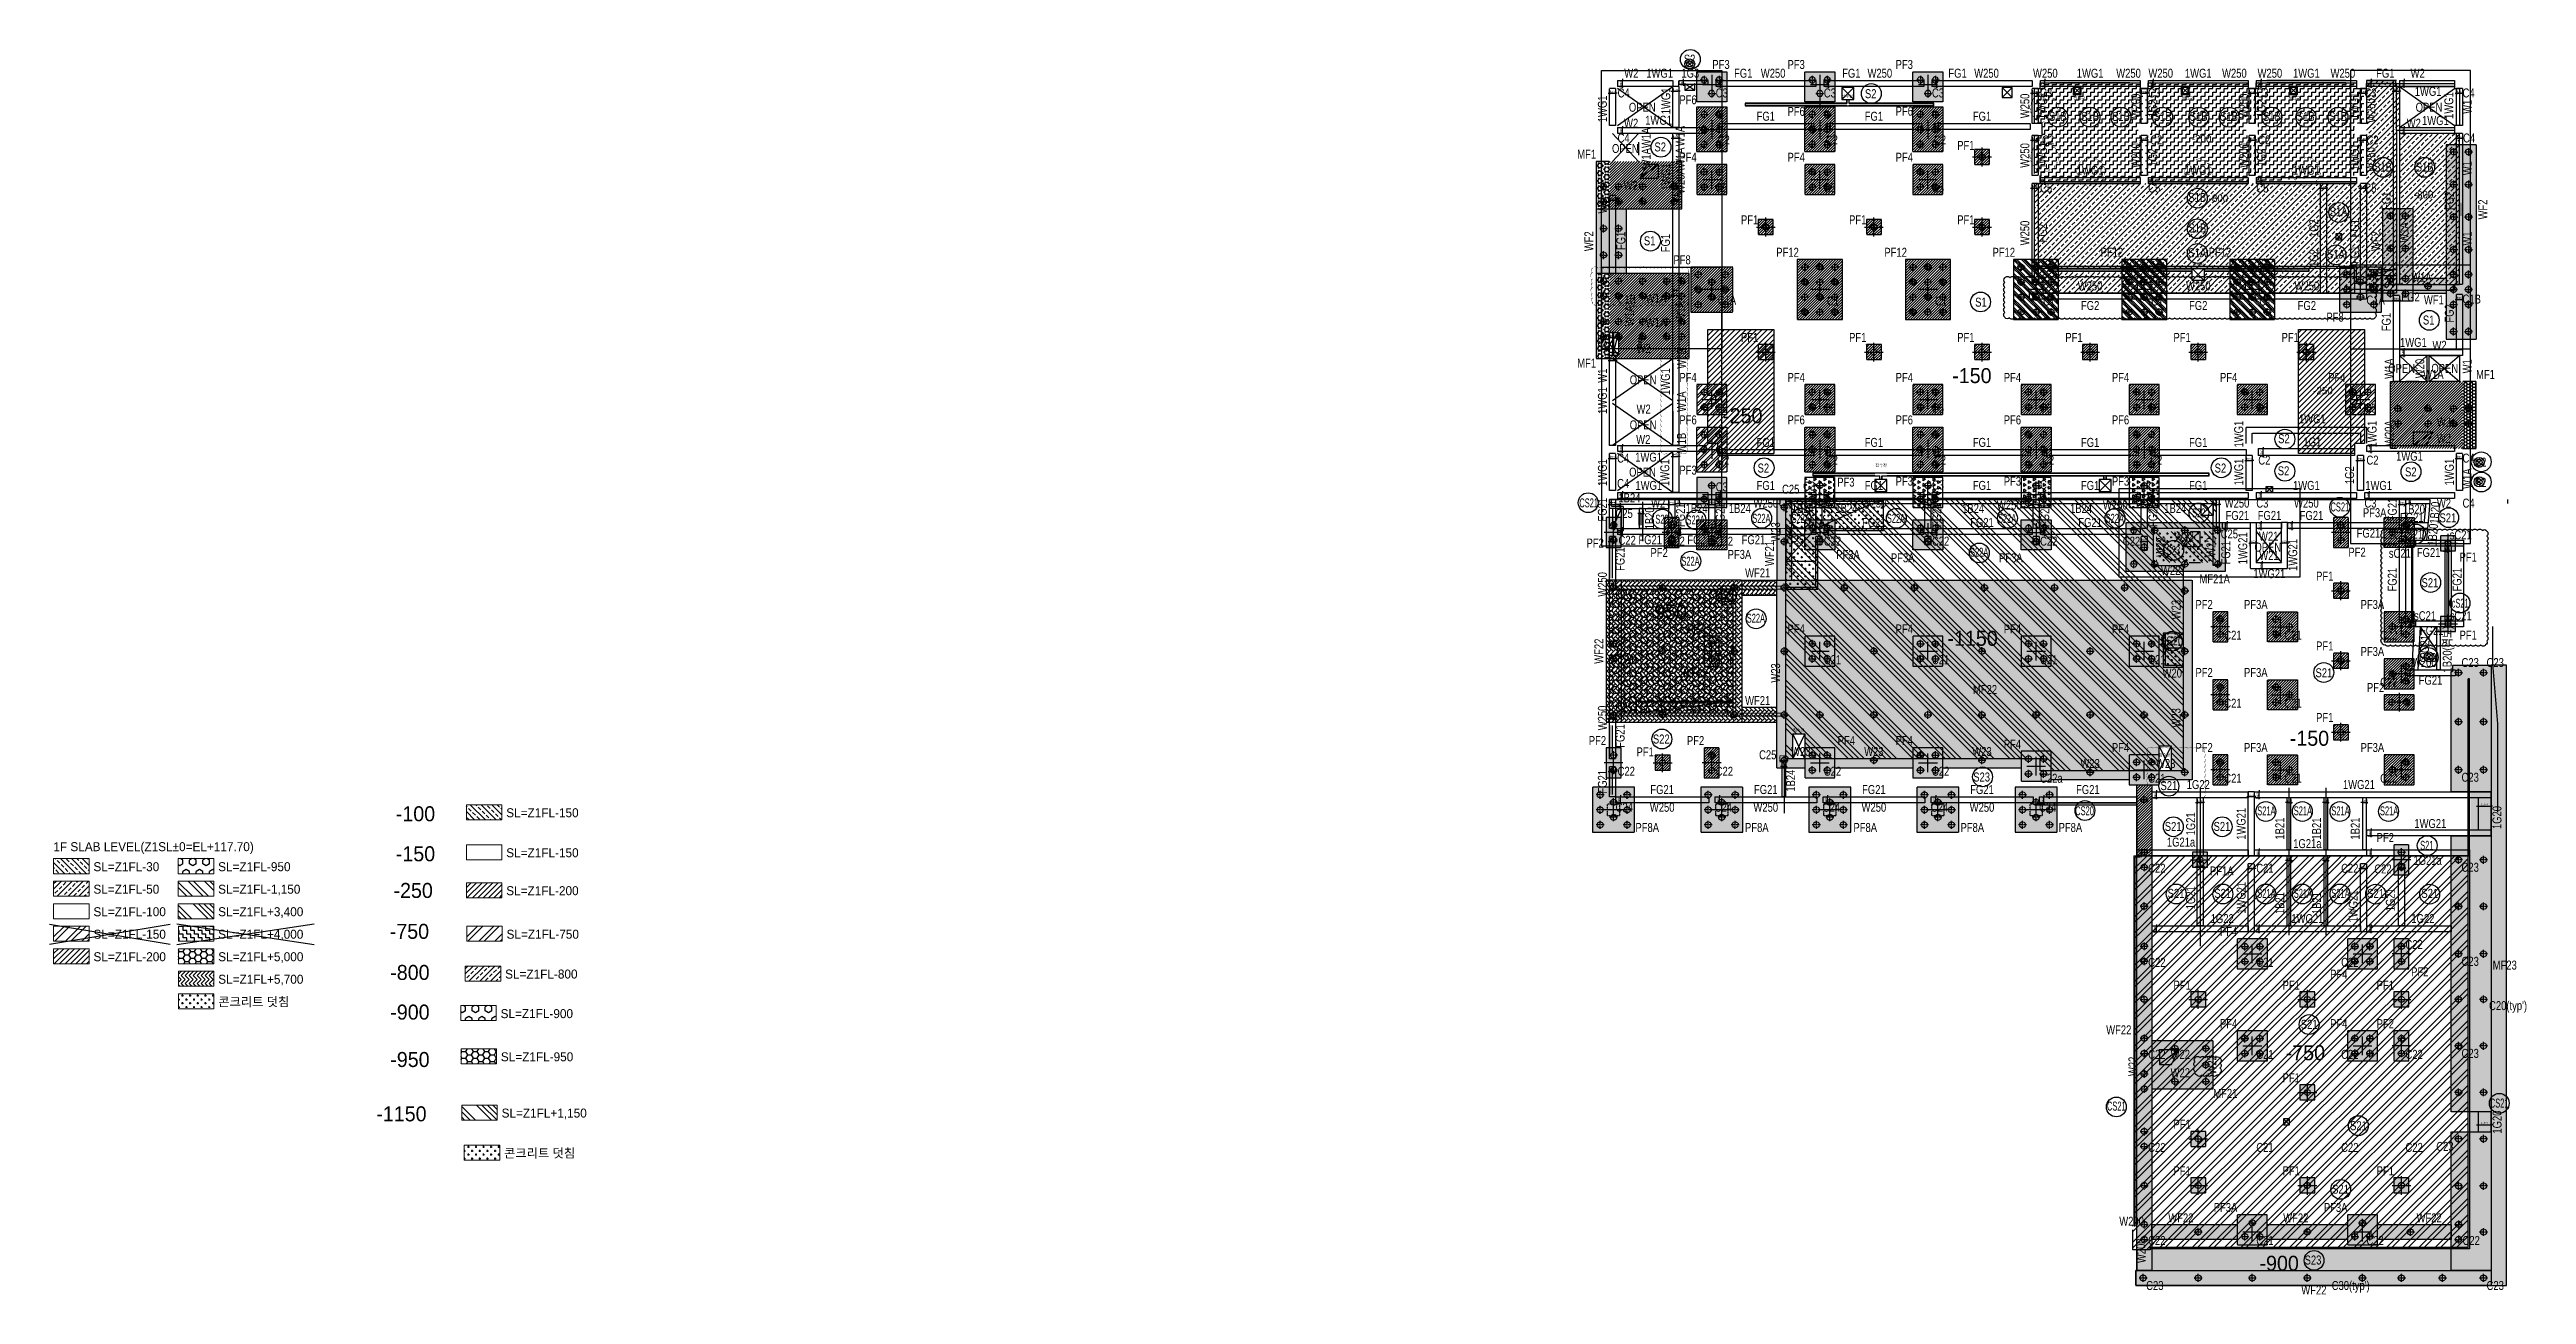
# Model space of a CAD drawing. Header units: millimetres. Extents: x -63681 to 183738, y 27655 to 152096.
import ezdxf
from ezdxf.enums import TextEntityAlignment as Align
from ezdxf.lldxf.tags import DXFTag

# ---------------------------------------------------------------- set-up
doc = ezdxf.new("R2010")
doc.units = ezdxf.units.MM
for name, pattern in [('ACAD_ISO04W100', [30, 24, -3, 0, -3]), ('HID', [2.3, 1.5, -0.8]), ('HIDDEN', [0.375, 0.25, -0.125])]:
    doc.linetypes.add(name, pattern=pattern)
doc.layers.get('Defpoints').update_dxf_attribs({"color": 159})
for name, color, linetype in [('$0$A-HAT', 8, 'Continuous'), ('^DECK', 130, 'Continuous'), ('A-CEN', 1, 'Continuous'), ('A-CORE-STR', 9, 'Continuous'), ('A-ELE', 7, 'Continuous'), ('A-ELE-방수턱', 5, 'Continuous'), ('A-HAT', 251, 'Continuous'), ('A-OPEN', 1, 'Continuous'), ('A-REV-1', 1, 'Continuous'), ('A-TEXT-NOTE', 7, 'Continuous'), ('A-TEXT-실명', 3, 'Continuous'), ('A-WALL-D', 7, 'Continuous'), ('BEAM-TEXT', 4, 'Continuous'), ('COLUMN-TEXT', 2, 'Continuous'), ('GIRDER-TEXT', 7, 'Continuous'), ('OPEN', 1, 'HID'), ('PILE', 4, 'HID'), ('REV 0402', 6, 'Continuous'), ('S-FOOTING', 4, 'HID'), ('S-STEEL', 7, 'Continuous'), ('S-TEXT-NOTE', 7, 'Continuous'), ('S-WALL', 2, 'Continuous'), ('TXT-FOOTING', 4, 'HID'), ('TXT-SLAB', 6, 'Continuous'), ('WALL-TEXT', 6, 'Continuous'), ('기초패턴', 1, 'Continuous'), ('레벨', 40, 'Continuous'), ('방수턱', 5, 'Continuous'), ('보(beam)', 4, 'HID'), ('보(girder)', 7, 'HID'), ('슬래브라인', 7, 'Continuous')]:
    doc.layers.add(name, color=color, linetype=linetype)
for name, color, linetype, lineweight in [('A-CON', 2, 'Continuous', 9), ('Anchor Bolt', 2, 'Continuous', 0), ('Anchor Bolt-Center', 16, 'DASHDOTDOT0', 0)]:
    doc.layers.add(name, color=color, linetype=linetype, lineweight=lineweight)
for name, color, linetype, plot in [('NOPLOT', 191, 'Continuous', False), ('NOPLOT-TEXT', 41, 'Continuous', False), ('printlayer', 6, 'Continuous', False)]:
    doc.layers.add(name, color=color, linetype=linetype, plot=plot)
doc.styles.add('Gdim', font='DotumChe.ttf')
doc.styles.add('Gtx', font='Dotum.ttf')
tags = doc.linetypes.add('DASHDOTDOT0', pattern=[1, 0.3, -0.23, 0, -0.24, 0, -0.23]).pattern_tags.tags
tags[14:15] = [DXFTag(74, 4), DXFTag(75, 0), DXFTag(340, '0'), DXFTag(46, 0.0), DXFTag(50, 0.0), DXFTag(44, 0.0), DXFTag(45, 0.0)]
tags[12:13] = [DXFTag(74, 4), DXFTag(75, 0), DXFTag(340, '0'), DXFTag(46, 0.0), DXFTag(50, 0.0), DXFTag(44, 0.0), DXFTag(45, 0.0)]
tags[10:11] = [DXFTag(74, 4), DXFTag(75, 0), DXFTag(340, '0'), DXFTag(46, 0.0), DXFTag(50, 0.0), DXFTag(44, 0.0), DXFTag(45, 0.0)]
tags[8:9] = [DXFTag(74, 4), DXFTag(75, 0), DXFTag(340, '0'), DXFTag(46, 0.0), DXFTag(50, 0.0), DXFTag(44, 0.0), DXFTag(45, 0.0)]
tags[6:7] = [DXFTag(74, 4), DXFTag(75, 0), DXFTag(340, '0'), DXFTag(46, 0.0), DXFTag(50, 0.0), DXFTag(44, 0.0), DXFTag(45, 0.0)]
tags[4:5] = [DXFTag(74, 4), DXFTag(75, 0), DXFTag(340, '0'), DXFTag(46, 0.0), DXFTag(50, 0.0), DXFTag(44, 0.0), DXFTag(45, 0.0)]
doc.dimstyles.new('Gdim200', dxfattribs={"dimscale": 200, "dimtxt": 3, "dimasz": 1.2, "dimexe": 2, "dimexo": 3, "dimgap": 1, "dimtad": 1, "dimdsep": 46, "dimlunit": 6, "dimtxsty": 'Gdim', "dimblk1": '_CIDOT', "dimblk2": '_CIDOT', "dimsah": 1, "dimcen": 2.5, "dimdle": 2, "dimclrd": 1, "dimclre": 1, "dimclrt": 3, "dimazin": 2, "dimtfac": 1, "dimtix": 1, "dimtmove": 2, "dimatfit": 3, "dimldrblk": '_CIDOT', "dimfxl": 2, "dimtolj": 1, "dimtzin": 0, "dimarcsym": 0})
pattern_1 = [(2e-15, (0, 0), (381, 381), [381, -381]), (90, (381, 0), (-381, 381), [381, -381])]
pattern_2 = [(90, (-385073.9, -148605.02), (-329.95568, 2e-14), [190.5, -190.5]), (150, (-385073.9, -148605.02), (-164.97784, -285.75), [190.5, -190.5]), (210, (-385238.87, -148509.77), (164.97784, -285.75), [190.5, -190.5])]
pattern_3 = [(0, (-385073.9, -148605.02), (285.75, 164.97784), [190.5, -381]), (120, (-385073.9, -148605.02), (-285.75, 164.97784), [190.5, -381]), (60, (-385073.9, -148605.02), (6e-07, 329.95568), [-381, 190.5])]
pattern_4 = [(45, (-385073.9, -148605.02), (-134.70384, 134.70384), [])]

msp = doc.modelspace()

# ---------------------------------------------------------------- texts
at = {"layer": 'A-TEXT-NOTE', "style": 'Gtx', "width": 0.8}
for p in [(95415.346, 146324.477), (174003.772, 146324.477), (93727.816, 142203.737), (95499.891, 119076.865), (171269.891, 120226.865), (175574.891, 120226.865), (95499.891, 114576.865), (95440.106, 109854.533), (157901.168, 102355.018, 0)]:
    msp.add_text('OPEN', height=900, dxfattribs=at).set_placement(p, align=Align.MIDDLE_CENTER)
at = {"layer": 'BEAM-TEXT', "style": 'Gtx', "width": 0.8}
for p in [(94136.119, 106559.158), (100844.638, 105504.005), (105159.793, 105504.005), (111449.626, 105504.005), (115807.967, 105504.005), (128467.162, 105504.005), (139248.785, 105504.005), (148659.467, 105504.005)]:
    msp.add_text('1B24', height=900, dxfattribs=at).set_placement(p, align=Align.BOTTOM_CENTER)
for s, p in [('1B20', (96867.752, 105233.385)), ('1B20(역보)', (176541.191, 92149.57, 0)), ('1B24', (110959.121, 79014.684, 0)), ('1B21', (159813.571, 74226.633)), ('1B21', (163493.571, 74226.633)), ('1B21', (167353.571, 74226.633, 0)), ('1B21', (159813.571, 66781.023, 0)), ('1B21', (163493.571, 66781.023, 0))]:
    msp.add_text(s, height=900, rotation=90, dxfattribs=at).set_placement(p, align=Align.BOTTOM_CENTER)
at = {"layer": 'COLUMN-TEXT', "color": 3, "style": 'Gtx', "width": 0.8}
for s, p in [('C4', (92953.571, 148205.018)), ('C3', (102753.571, 148205.018)), ('C3', (113553.571, 148205.018)), ('C3', (124353.571, 148205.018)), ('C3', (135153.571, 148205.018)), ('C3', (145953.571, 148205.018)), ('C3', (156753.571, 148205.018)), ('C3', (167553.571, 148205.018)), ('C4', (177353.572, 148205.017)), ('C4', (92953.571, 143705.018)), ('C2', (102953.571, 143505.018)), ('C2', (113753.571, 143505.018)), ('C2', (124553.571, 143505.018)), ('C2', (135353.571, 143505.018)), ('C2', (146153.571, 143505.018)), ('C2', (156953.571, 143505.018)), ('C2', (167753.571, 143505.018)), ('C4', (177403.571, 143704.95)), ('C5', (102753.571, 138705.018)), ('C5', (113553.571, 138705.018)), ('C5', (124353.571, 138705.018)), ('C5', (135153.571, 138705.018)), ('C5', (145953.571, 138705.018)), ('C5', (156753.571, 138705.018)), ('C5', (167553.571, 138705.018)), ('C1B', (92953.571, 127605.018)), ('C1A', (102953.571, 127505.018, 0)), ('C1', (113853.571, 127405.018, 0)), ('C1', (124653.571, 127405.018)), ('C1', (135453.571, 127405.018, 0)), ('C1', (146253.571, 127405.018, 0)), ('C1', (157053.571, 127405.018)), ('C1A', (167753.571, 127505.018)), ('C1B', (177353.572, 127605.018)), ('C5', (102753.571, 116705.018)), ('C5', (113553.571, 116705.018)), ('C5', (124353.571, 116705.018)), ('C5', (135153.571, 116705.018)), ('C5', (145953.571, 116705.018)), ('C5', (156753.571, 116705.018)), ('C5', (167553.571, 116705.018)), ('C4', (92903.571, 111705.085)), ('C2', (102903.571, 111505.085)), ('C2', (113753.571, 111505.018)), ('C2', (124553.571, 111505.018)), ('C2', (135353.571, 111505.018)), ('C2', (146153.571, 111505.018)), ('C2', (156953.571, 111505.018)), ('C2', (167753.571, 111505.018)), ('C4', (177353.571, 111705.018)), ('C4', (92903.571, 109174.16)), ('C3', (111482.034, 108903.79)), ('C3', (124353.571, 109015.614)), ('C3', (135153.571, 109058.042)), ('C3', (102753.571, 108829.77)), ('C3', (145953.571, 108830.772)), ('C3', (156753.571, 107205.018)), ('C3', (167553.571, 107205.018)), ('C4', (177353.571, 107205.018)), ('sC21', (176069.09, 104032.812)), ('C22', (93042.045, 103489.254)), ('C22', (97935.995, 103405.018)), ('C22', (102753.571, 103405.018)), ('C22', (113553.571, 103405.018)), ('C22', (124353.571, 103405.018)), ('C22', (135153.571, 103405.018)), ('sC21', (169995.195, 102191.735)), ('sC21', (172509.243, 95953.801)), ('sC21', (176069.09, 95953.801)), ('C21', (92953.571, 91555.018)), ('C21', (102753.571, 91555.018)), ('C21', (113553.571, 91555.018)), ('C21', (124353.571, 91555.018)), ('C21', (135153.571, 91555.018)), ('C21', (145953.571, 91555.018)), ('C21', (153553.571, 94005.018)), ('C21', (159553.571, 94005.018)), ('C21', (153553.571, 87205.018)), ('C21', (159553.571, 87205.018)), ('C22', (92953.571, 80405.018)), ('C22', (102753.571, 80405.018)), ('C22', (113553.571, 80405.018)), ('C22', (124353.571, 80405.018)), ('C22a', (135153.571, 79705.018)), ('C21', (145953.571, 79705.018)), ('C21', (153553.571, 79705.018)), ('C21', (159553.571, 79705.018)), ('C23', (177253.571, 79805.018)), ('C24', (92753.571, 76805.018)), ('C24', (102653.571, 76805.018)), ('C24', (113453.571, 76805.018)), ('C24', (124253.571, 76805.018)), ('C24', (135053.571, 76805.018)), ('C22', (145953.571, 70705.018)), ('C21', (156753.571, 70705.018)), ('C22', (168541.975, 70637.027)), ('C23', (177253.571, 70805.018)), ('C22', (171653.571, 63080.932)), ('C22', (145953.571, 61305.018)), ('C21', (156753.571, 61305.018)), ('C23', (177253.571, 61405.018)), ("C20(typ')", (180004.887, 56979.919)), ('C22', (145953.571, 52105.018)), ('C21', (156753.571, 52105.018)), ('C22', (171653.571, 52105.018)), ('C23', (177253.571, 52205.018)), ('C22', (145953.571, 42805.018)), ('C21', (156753.571, 42805.018)), ('C22', (171653.571, 42805.018)), ('C23', (174730.202, 42905.018)), ('C22', (145953.571, 33505.018)), ('C21', (156753.571, 33505.018)), ('C22', (167753.571, 33505.018)), ('C22', (177353.571, 33505.018)), ('C23', (145753.571, 29005.018)), ("C30(typ')", (164283.574, 29005.018)), ('C23', (179753.571, 29005.018))]:
    msp.add_text(s, height=900, dxfattribs=at).set_placement(p, align=Align.TOP_LEFT)
at = {"layer": 'COLUMN-TEXT', "color": 1, "style": 'Gtx', "width": 0.8}
for p in [(109379.496, 108597.733), (92740.025, 106173.061), (153195.583, 104128.797), (109864.236, 103534.663), (92740.025, 98048.228), (92740.025, 86790.142), (107086.461, 82051.54)]:
    msp.add_text('C25', height=900, dxfattribs=at).set_placement(p, align=Align.TOP_LEFT)
at = {"layer": 'COLUMN-TEXT', "color": 3, "style": 'Gtx', "width": 0.8}
for p in [(145153.571, 103405.018), (170853.571, 103405.018), (170853.571, 94005.018), (170853.571, 89305.018), (170853.571, 79705.018), (166953.571, 70705.018), (166953.571, 61305.018), (166953.571, 52105.018), (166953.571, 42805.018)]:
    msp.add_text('C22', height=900, dxfattribs=at).set_placement(p, align=Align.TOP_RIGHT)
for p in [(177253.571, 90105.018), (179753.571, 90105.018)]:
    msp.add_text('C23', height=900, dxfattribs=at).set_placement(p, align=Align.BOTTOM_LEFT)
at = {"layer": 'GIRDER-TEXT', "style": 'Gtx', "width": 0.8}
for s, p in [('1WG1', (97154.002, 149005.018)), ('1G3', (100218.717, 149005.018)), ('FG1', (105501.601, 149005.018)), ('FG1', (116301.601, 149005.018)), ('FG1', (126909.499, 149005.018)), ('FG1', (169641.805, 149005.018)), ('1WG1', (173912.527, 147190.011)), ('1WG1', (97047.879, 144305.018)), ('FG1', (107753.571, 144705.018)), ('FG1', (118553.571, 144705.018)), ('FG1', (129353.571, 144705.018)), ('1WG1', (174639.229, 144272.466)), ('1WG1', (172445.169, 122105.018)), ('FG1', (107753.571, 112105.018)), ('FG1', (118553.571, 112105.018)), ('FG1', (129353.571, 112105.018)), ('1WG1', (172053.571, 110718.056)), ('1WG1', (96065.397, 107805.018)), ('FG1', (107753.571, 107805.018)), ('FG1', (118553.571, 107805.018)), ('FG1', (129353.571, 107805.018)), ('1WG1', (161753.571, 107805.018)), ('1WG1', (168975.112, 107805.018)), ('1B20', (172495.781, 105446.263)), ('FG21', (118553.571, 104105.018)), ('FG21', (129353.571, 104105.018)), ('FG21', (140153.571, 104105.018)), ('FG21', (154858.992, 104805.018)), ('FG21', (158073.427, 104805.018)), ('FG21', (162267.499, 104805.018)), ('FG21', (172287.393, 104605.789)), ('FG21', (96210.518, 102379.41)), ('FG21', (101096.575, 102379.41)), ('FG21', (106520.441, 102379.41)), ('FG21', (97403.571, 77405.018)), ('FG21', (107753.571, 77405.018)), ('FG21', (118553.571, 77405.018)), ('FG21', (129353.571, 77405.018)), ('FG21', (139928.571, 77405.018)), ('1G22', (150953.571, 77905.018)), ('1WG21', (167003.571, 77905.018)), ('1WG21', (174136.26, 74008.498)), ('1G21a', (161853.571, 72005.018)), ('1G22', (153346.825, 64505.018)), ('1WG21', (161853.571, 64505.018)), ('1G22', (173393.175, 64505.018))]:
    msp.add_text(s, height=900, dxfattribs=at).set_placement(p, align=Align.BOTTOM_CENTER)
at = {"layer": 'GIRDER-TEXT', "color": 1, "style": 'Gtx', "width": 0.8}
for s, p in [('1WG1', (140153.571, 149005.018)), ('1WG1', (150953.571, 149005.018)), ('1WG1', (161753.571, 149005.018)), ('1WG1', (140153.571, 139305.018)), ('1WG1', (150953.571, 139305.018)), ('1WG1', (161753.571, 139305.018)), ('1WG1', (162349.065, 114451.102)), ('FG1', (140153.571, 112105.018)), ('FG1', (150953.571, 112105.018)), ('1G1', (162349.065, 112154.402)), ('FG1', (140153.571, 107805.018)), ('FG1', (150953.571, 107805.018)), ('1G21a', (149236.724, 72150.711)), ('1G21a', (173865.096, 70327.533))]:
    msp.add_text(s, height=900, dxfattribs=at).set_placement(p, align=Align.BOTTOM_CENTER)
at = {"layer": 'GIRDER-TEXT', "style": 'Gtx', "width": 0.8}
for s, p in [('1WG1', (92153.571, 146164.814)), ('1WG1', (98491.296, 146960.353)), ('1WG1', (176705.764, 146491.238)), ('1WG1', (98491.296, 139383.736)), ('FG1', (170448.399, 136962.793)), ('FG2', (176753.371, 136962.793)), ('FG1', (93999.507, 132972.312)), ('FG1', (98453.571, 132755.018)), ('FG2', (176753.571, 125722.211)), ('FG1', (170453.571, 124855.018)), ('1G3', (92153.571, 122709.905)), ('1WG1', (98452.211, 118900.058)), ('1WG1', (92153.571, 117005.018)), ('1WG1', (155712.435, 113652.729)), ('1WG1', (169031.79, 113652.729)), ('1WG1', (92153.571, 109803.419)), ('1WG1', (98386.9, 109799.834)), ('1WG1', (155712.435, 109864.156)), ('1G2', (166786.9, 109548.709)), ('1WG1', (176753.573, 109855.017)), ('FG21', (92153.571, 106097.791)), ('FG21', (99947.915, 105551.819)), ('FG21', (103922.625, 105551.819)), ('FG21', (114650.387, 105551.819)), ('FG21', (125561.251, 105551.819)), ('FG21', (136335.125, 105551.819)), ('FG21', (147151.73, 105551.819)), ('FG21', (171053.571, 106124.8)), ('1WG21', (156113.403, 102236.4)), ('FG21', (171053.571, 99105.018)), ('FG21', (92153.571, 78905.018)), ('1G21', (150913.184, 74696.655)), ('1WG21', (155953.571, 74705.018)), ('1G20', (181508.226, 75329.463)), ('1G21', (150913.184, 67308.682)), ('1WG21', (155953.571, 67305.018)), ('1WG21', (167153.571, 66431.023)), ('1G21', (170858.268, 67106.233)), ('1G20', (181520.275, 44888.106))]:
    msp.add_text(s, height=900, rotation=90, dxfattribs=at).set_placement(p, align=Align.BOTTOM_CENTER)
at = {"layer": 'GIRDER-TEXT', "color": 1, "style": 'Gtx', "width": 0.8}
for s, p in [('1WG1', (134953.571, 146455.018)), ('1G2', (145974.677, 146212.57)), ('1G2', (156791.429, 146212.57)), ('1WG1', (166126.216, 146455.018)), ('1WG1', (134953.571, 141505.018)), ('1G2', (145974.677, 141295.005)), ('1G2', (156791.429, 141295.005)), ('1WG1', (166126.216, 141345.276))]:
    msp.add_text(s, height=900, rotation=90, dxfattribs=at).set_placement(p, align=Align.TOP_CENTER)
at = {"layer": 'GIRDER-TEXT', "style": 'Gtx', "width": 0.8}
for s, rotation, p in [('FG2', 90, (134953.571, 133740.968)), ('1G2', 90, (162044.31, 134237.908)), ('FG1', 90, (166126.216, 134237.908)), ('1G2', 90, (162044.31, 131253.586)), ('FG1', 90, (166126.216, 131582.281)), ('1B20', 85.8219733, (174142.517, 105826.273)), ('1B20', 85.8219733, (173929.953, 103636.493)), ('FG21', 90, (92753.571, 101159.843)), ('FG21', 90, (153249.538, 101802.415)), ('1WG21', 90, (159940.879, 101577.316)), ('FG21', 90, (176352.653, 99105.018)), ('FG21', 87.08003996, (173113.184, 92397.741)), ('FG21', 90, (92753.571, 83480.018))]:
    msp.add_text(s, height=900, rotation=rotation, dxfattribs=at).set_placement(p, align=Align.TOP_CENTER)
for s, p in [('FG2', (140153.571, 126957.963)), ('FG2', (150953.571, 126957.963)), ('FG2', (161803.571, 126957.963)), ('FG2', (172159.461, 127820.511)), ('1WG1', (96048.991, 111805.767)), ('FG21', (167956.662, 104205.018)), ('FG21', (173966.385, 102268.58)), ('1WG21', (158053.571, 100155.39)), ('FG21', (174275.207, 94465.016)), ('FG21', (174153.571, 89505.018))]:
    msp.add_text(s, height=900, dxfattribs=at).set_placement(p, align=Align.TOP_CENTER)
at = {"layer": 'NOPLOT', "style": 'Gtx'}
for s, p in [('집수정', (115290.352, 147276.461)), ('점검구', (138479.487, 147092.762)), ('점검구', (149273.81, 147083.9)), ('점검구', (159951.825, 147083.9)), ('집수정', (150363.542, 130372.698)), ('집수정', (118688.671, 110379.645)), ('집수정', (110465.148, 83919.847)), ('집수정', (146995.716, 81431.037))]:
    msp.add_text(s, height=300, dxfattribs=at).set_placement(p)
for s, height, p in [('-200', 750, (151290.371, 143172.203)), ('-800', 750, (152969.318, 137224.526)), ('-800', 750, (173457.898, 137591.066)), ('-150', 1500, (128345.113, 119498.371)), ('-250', 750, (163409.758, 117999.698, 0)), ('-250', 1500, (105459.371, 115489.385, 0)), ('-950', 1500, (97913.247, 95882.49, 0)), ('-1150', 1500, (128413.62, 93243.547, 0)), ('-150', 1500, (162061.472, 83250.996)), ('-750', 1500, (161656.106, 51819.607, 0)), ('-900', 1500, (159036.654, 30778.582, 0))]:
    msp.add_text(s, height=height, dxfattribs=at).set_placement(p, align=Align.MIDDLE_CENTER)
at = {"layer": 'NOPLOT-TEXT', "style": 'Gtx'}
for p in [(145579.483, 130035.413), (158159.927, 130055.429)]:
    msp.add_text('OPEN 트렌치:200(W)X400(150)(H)', height=200, dxfattribs=at).set_placement(p, align=Align.MIDDLE_CENTER)
at = {"layer": 'S-TEXT-NOTE', "color": 4, "style": 'Gtx'}
for s, p in [('SL=Z1FL-150', (-18062.594, 75357.34)), ('1F SLAB LEVEL(Z1SL%%P0=EL+117.70)', (-63300.47, 71966.28)), ('SL=Z1FL-150', (-18062.594, 71358.569)), ('SL=Z1FL-30', (-59296.878, 69965.51)), ('SL=Z1FL-950', (-46840.046, 69965.51)), ('SL=Z1FL-50', (-59295.576, 67715.51)), ('SL=Z1FL-1,150', (-46838.744, 67715.51)), ('SL=Z1FL-200', (-18062.594, 67565.744)), ('SL=Z1FL-100', (-59294.274, 65465.51)), ('SL=Z1FL+3,400', (-46837.442, 65465.51)), ('SL=Z1FL-150', (-59292.972, 63215.51)), ('SL=Z1FL-200', (-59291.67, 60965.51)), ('SL=Z1FL+4,000', (-46836.141, 63215.51)), ('SL=Z1FL+5,000', (-46833.537, 60965.51)), ('SL=Z1FL-750', (-18030.998, 63215.51)), ('SL=Z1FL+5,700', (-46830.933, 58715.51)), ('SL=Z1FL-800', (-18171.569, 59234.805)), ('콘크리트 덧침', (-46829.631, 56465.51)), ('SL=Z1FL-900', (-18622.265, 55278.004)), ('SL=Z1FL-950', (-18598.303, 50963.011)), ('SL=Z1FL+1,150', (-18524.876, 45336.928)), ('콘크리트 덧침', (-18281.276, 41337.976))]:
    msp.add_text(s, height=900, dxfattribs=at).set_placement(p)
at = {"layer": 'TXT-FOOTING', "style": 'Gtx', "width": 0.8}
for s, p in [('PF3', (104147.123, 149880.018)), ('PF3', (111653.571, 149880.018)), ('PF3', (122453.571, 149880.018)), ('PF6', (100853.571, 146355.018)), ('PF6', (111653.571, 145188.514)), ('PF6', (122453.571, 145212.027)), ('MF1', (90803.571, 140905.018)), ('PF4', (100853.571, 140605.018)), ('PF4', (111653.571, 140605.018)), ('PF4', (122453.571, 140605.018)), ('PF1', (128603.571, 141792.603)), ('PF1', (107003.571, 134355.018)), ('PF1', (117803.571, 134355.018)), ('PF1', (128603.571, 134355.018)), ('PF8', (100253.571, 130355.018)), ('PF12', (111053.571, 131105.018)), ('PF12', (121853.571, 131105.018)), ('PF12', (132653.571, 131105.018)), ('PF12', (143453.571, 131105.018)), ('PF12', (154253.571, 131105.018)), ('PF1', (107003.571, 122602.481)), ('PF1', (117803.571, 122602.481)), ('PF1', (128603.571, 122602.481)), ('PF1', (139403.571, 122602.481)), ('PF1', (150203.571, 122602.481)), ('PF1', (161003.571, 122602.481)), ('PF8', (165482.959, 124630.857)), ('PF4', (100853.571, 118605.018)), ('PF4', (111653.571, 118605.018)), ('PF4', (122453.571, 118605.018)), ('PF4', (133253.571, 118605.018)), ('PF4', (144053.571, 118605.018)), ('PF4', (154853.571, 118605.018)), ('PF4', (165653.571, 118605.018)), ('PF6', (100853.571, 114355.018)), ('PF6', (111653.571, 114355.018)), ('PF6', (122453.571, 114355.018)), ('PF6', (133253.571, 114355.018)), ('PF6', (144053.571, 114355.018)), ('PF3', (100853.571, 109330.018)), ('PF3', (116622.01, 108132.121)), ('PF3', (122453.571, 108227.176)), ('PF3', (133253.571, 108227.176)), ('PF3', (144053.571, 108227.176)), ('PF3A', (169753.571, 105080.018)), ('PF2', (91576.668, 102047.223)), ('PF2', (97964.705, 101088.058)), ('PF3A', (117148.419, 100892.042)), ('PF3A', (122606.405, 100563.509)), ('PF3A', (133409.862, 100563.509)), ('WF21', (108200.614, 99060.107)), ('PF1', (164453.571, 98737.359)), ('PF2', (152403.571, 95905.018)), ('PF3A', (157878.571, 95905.018)), ('PF3A', (169528.571, 95905.018)), ('PF2', (101603.571, 93455.018)), ('PF4', (111653.571, 93455.018)), ('PF4', (122453.571, 93455.018)), ('PF4', (133253.571, 93455.018)), ('PF4', (144053.571, 93455.018)), ('PF1', (164453.571, 91755.018)), ('PF3A', (169528.571, 91205.018)), ('PF2', (152403.571, 89105.018)), ('PF3A', (157878.571, 89105.018)), ('WF21', (108200.614, 86297.038)), ('PF2', (169528.571, 87605.018)), ('PF1', (164453.571, 84605.018)), ('PF2', (91803.571, 82305.018)), ('PF1', (96571.993, 81175.116)), ('PF2', (101603.571, 82305.018)), ('PF4', (116661.209, 82305.018)), ('PF4', (122453.571, 82305.018)), ('PF4', (133253.571, 81955.018)), ('PF4', (144053.571, 81605.018)), ('PF2', (152403.571, 81605.018)), ('PF3A', (157878.571, 81605.018)), ('PF3A', (169528.571, 81605.018, 0)), ('PF2', (170503.571, 72605.018)), ('PF4', (154853.571, 63205.018)), ('PF4', (165853.571, 58953.993)), ('PF2', (173949.118, 59188.575)), ('PF1', (150203.571, 57855.018)), ('PF1', (161103.571, 57855.018)), ('PF1', (170503.571, 57855.018)), ('PF4', (154853.571, 54005.018)), ('PF4', (165853.571, 54005.018)), ('PF2', (170503.571, 54005.018)), ('PF1', (161103.571, 48605.018)), ('PF1', (150203.571, 43955.018)), ('PF1', (150203.571, 39305.018)), ('PF1', (161103.571, 39302.344)), ('PF1', (170503.571, 39302.344)), ('PF3A', (154856.571, 35630.018)), ('PF3A', (165856.571, 35630.018))]:
    msp.add_text(s, height=900, dxfattribs=at).set_placement(p, align=Align.BOTTOM_RIGHT)
msp.add_text('WF2', height=900, rotation=90, dxfattribs=at).set_placement((178914.757, 136105.018), align=Align.TOP_CENTER)
for s, p in [('WF2', (90803.571, 132930.018)), ('WF2', (169403.571, 132941.718)), ('WF21', (108853.571, 101724.196)), ('WF22', (91803.571, 91955.018))]:
    msp.add_text(s, height=900, rotation=90, dxfattribs=at).set_placement(p, align=Align.BOTTOM_CENTER)
for s, p in [('WF1', (174489.412, 127532.811)), ('MF23', (181570.123, 61030.879)), ('WF22', (149216.984, 35762.505)), ('WF22', (160695.603, 35762.505)), ('WF22', (174018.327, 35762.505)), ('WF22', (162503.571, 28555.018))]:
    msp.add_text(s, height=900, dxfattribs=at).set_placement(p, align=Align.TOP_CENTER)
for s, p in [('MF1', (90803.571, 121205.018)), ('PF3A', (106299.548, 102080.018)), ('MF21A', (154110.571, 99629.581))]:
    msp.add_text(s, height=900, dxfattribs=at).set_placement(p, align=Align.TOP_RIGHT)
msp.add_text('MF1', height=900, dxfattribs=at).set_placement((178703.571, 118905.018), align=Align.BOTTOM_LEFT)
for s, p in [('PF2', (165953.571, 102305.018)), ('PF1', (177053.571, 101815.016)), ('PF1', (177053.571, 94015.016)), ('PF8A', (94735.435, 74783.722)), ('PF8A', (105679.542, 74783.722)), ('PF8A', (116511.023, 74783.722)), ('PF8A', (127206.776, 74783.722)), ('PF8A', (137002.55, 74783.722)), ('PF1A', (152127.794, 70435.695)), ('MF21', (152453.571, 48205.018))]:
    msp.add_text(s, height=900, dxfattribs=at).set_placement(p, align=Align.TOP_LEFT)
for p in [(100726.764, 89296.874), (129655, 87675.103)]:
    msp.add_text('MF22', height=900, dxfattribs=at).set_placement(p, align=Align.CENTER)
msp.add_text('WF22', height=900, dxfattribs=at).set_placement((143012.789, 53388.967), align=Align.BOTTOM_CENTER)
at = {"layer": 'TXT-SLAB', "style": 'Gtx'}
for s, width, p in [('S2', 0.8, (99569.007, 150684.795)), ('S2', 0.8, (117659.696, 147231.261)), ('S1B', 0.8, (136032.979, 144955.565)), ('S1B', 0.8, (139240.308, 144955.565)), ('S1B', 0.8, (142334.103, 144955.565)), ('S1B', 0.8, (146495.771, 144955.565)), ('S1B', 0.8, (150100.469, 144955.565)), ('S1B', 0.8, (153137.497, 144955.565)), ('S1B', 0.8, (157409.886, 144955.565)), ('S1B', 0.8, (160801.386, 144955.565)), ('S1B', 0.8, (164017.245, 144955.565)), ('S2', 0.8, (96631.215, 141909.511)), ('S1B', 0.8, (168512.961, 139899.087)), ('S1B', 0.8, (172677.985, 139899.087)), ('S1B', 0.8, (149964.136, 136860.423)), ('S1A', 0.8, (164082.364, 135431.42)), ('S1B', 0.8, (149964.136, 133805.594)), ('S1', 0.8, (95578.225, 132523.299)), ('S1A', 0.8, (149964.136, 131329.938)), ('S1A', 0.8, (163814.607, 131191.911)), ('S1', 0.8, (128668.871, 126393.3)), ('S1', 0.8, (173393.993, 124608.674)), ('S2', 0.8, (158930.075, 112744.544)), ('S2', 0.8, (106936.688, 109813.636)), ('S2', 0.8, (152592.541, 109813.636)), ('S2', 0.8, (158895.882, 109536.251)), ('S2', 0.8, (171608.75, 109428.825)), ('S2', 0.8, (178583.601, 110400.163)), ('S2', 0.8, (178583.601, 108381.198)), ('CS21', 0.6, (89131.862, 106329.839)), ('CS21', 0.6, (164163.797, 105926.278)), ('S22', 0.6, (96724.572, 104701.742)), ('S22A', 0.6, (99833.129, 104623.945)), ('S22A', 0.6, (106401.457, 104783.887)), ('S22A', 0.6, (110332.314, 104783.887)), ('S22A', 0.6, (119848.752, 104783.887)), ('S22A', 0.6, (130951.169, 104783.887)), ('S22A', 0.6, (141696.542, 104783.887)), ('S22', 0.6, (150332.204, 105329.642)), ('S21', 0.8, (171744.014, 103199.123)), ('S21', 0.8, (175053.823, 104831.827)), ('S22A', 0.6, (128157.705, 101400.991)), ('S23', 0.6, (147810.64, 101588.28)), ('S22A', 0.6, (99321.169, 100499.039)), ('S21', 0.8, (173258.292, 98352.113)), ('SS20', 0.8, (102613.365, 97094.03)), ('cS21', 0.6, (176266.469, 96301.425)), ('S22A', 0.6, (105852.93, 94803.171)), ('SS20', 0.8, (147143.674, 92533.2)), ('S20', 0.8, (173064.374, 90874.172)), ('S21', 0.8, (162666.126, 89347.056)), ('S22', 0.8, (96479.152, 82728.368)), ('S23', 0.8, (128478.001, 78929.05)), ('S21', 0.8, (147184.595, 78066.909)), ('CS20', 0.6, (138662.089, 75554.324)), ('S21', 0.8, (147607.946, 73988.04)), ('S21', 0.8, (152483.921, 73988.04)), ('S21A', 0.6, (156848.105, 75548.054)), ('S21A', 0.6, (160496.376, 75548.054)), ('S21A', 0.6, (164248.646, 75548.054)), ('S21A', 0.6, (169102.764, 75548.054)), ('S21', 0.6, (173120.769, 72096.797)), ('S21', 0.8, (147892.835, 67298.07)), ('S21', 0.8, (152556.336, 67298.07)), ('S21A', 0.6, (156848.105, 67298.07)), ('S21A', 0.6, (160496.376, 67298.07)), ('S21A', 0.6, (164248.646, 67298.07)), ('S21', 0.8, (167839.926, 67298.07)), ('S21', 0.8, (173242.692, 67298.07)), ('S21', 0.8, (161195.367, 54206.166)), ('CS21', 0.6, (180082.194, 46336.825)), ('CS21', 0.6, (141837.299, 46037.022)), ('S21', 0.8, (166120.388, 44074.847)), ('S21', 0.8, (164324.824, 37730.367)), ('S23', 0.8, (161577.868, 30652.591))]:
    msp.add_text(s, height=900, dxfattribs=dict(at, width=width)).set_placement(p)
at = {"layer": 'WALL-TEXT', "style": 'Gtx', "width": 0.8}
for s, p in [('W2', (94323.839, 149005.018, 0)), ('W250', (108488.778, 149005.018, 0)), ('W250', (119146.479, 149005.018, 0)), ('W250', (129804.181, 149005.018, 0)), ('W250', (135678.571, 149005.018, 0)), ('W250', (143990.793, 149005.018, 0)), ('W250', (147205.734, 149005.018, 0)), ('W250', (154561.809, 149005.018, 0)), ('W250', (158107.899, 149005.018, 0)), ('W250', (165397.409, 149005.018, 0)), ('W2', (172871.801, 149005.018, 0)), ('W2', (94303.938, 144005.018, 0)), ('W2', (172482.182, 144005.018, 0)), ('W2', (94268.054, 137805.018, 0)), ('W250', (140153.571, 127755.018, 0)), ('W250', (150953.571, 127755.018, 0)), ('W250', (161803.571, 127755.018, 0)), ('W2', (95551.25, 121505.018, 0)), ('W2', (175054.774, 121805.018, 0)), ('W1A', (174441.071, 118905.018, 0)), ('W2', (175490.033, 112505.018, 0)), ('W21', (158015.382, 100805.018, 0)), ('W22', (148198.616, 99308.702, 0)), ('W20', (148356.004, 89050.749, 0)), ('W200', (173529.53, 90105.018, 0)), ('W23', (111253.571, 81205.018, 0)), ('W23', (118553.571, 81205.018, 0)), ('W23', (129353.571, 81205.018, 0)), ('W23', (140153.571, 80005.018, 0)), ('W23', (147703.571, 80005.018, 0)), ('W22', (149161.072, 49105.017, 0)), ('W200', (144295.215, 34254.902, 0))]:
    msp.add_text(s, height=900, dxfattribs=at).set_placement(p, align=Align.BOTTOM_CENTER)
for s, p in [('W250', (134353.571, 146455.018, 0)), ('W200', (145428.571, 146455.018, 0)), ('W200', (156228.571, 146455.018, 0)), ('W250', (134353.571, 141505.018, 0)), ('W200', (145428.571, 141505.018, 0)), ('W200', (156228.571, 141505.018, 0)), ('W1', (92153.571, 136405.018, 0)), ('W250', (134353.571, 133755.018, 0)), ('W1A', (94853.571, 125472.025, 0)), ('W1', (92153.571, 119492.986, 0)), ('W1A', (170753.571, 120195.059, 0)), ('W20', (173803.571, 120205.018, 0)), ('W23', (109453.571, 103880.018, 0)), ('W250', (92153.571, 98630.018, 0)), ('W23', (149453.571, 96105.018, 0)), ('W23', (109453.571, 89780.018, 0)), ('W250', (92153.571, 85280.018, 0)), ('W23', (149453.571, 85290.018, 0)), ('W22', (145153.571, 50455.018, 0)), ('W200', (145954.365, 32021.915, 0))]:
    msp.add_text(s, height=900, rotation=90, dxfattribs=at).set_placement(p, align=Align.BOTTOM_CENTER)
for s, p in [('W250', (167753.571, 145990.62, 0)), ('W1', (177353.571, 146371.396, 0)), ('W1A', (95353.571, 143267.518, 0)), ('W1A', (98753.571, 143442.417, 0)), ('W1A', (95353.571, 141217.518, 0)), ('W1A', (98753.571, 141278.312, 0)), ('W250', (167753.571, 141105.018, 0)), ('W1', (177353.571, 140230.018, 0)), ('W1A', (171053.571, 133806.097, 0)), ('W1', (177353.571, 133202.467, 0)), ('W1A', (98753.571, 125905.018, 0)), ('W1', (177353.571, 120430.749, 0)), ('W1A', (98877.608, 116901.217, 0)), ('W22', (146753.571, 102355.018, 0)), ('W22', (151776.034, 102355.018, 0)), ('W22', (151853.571, 50605.018, 0))]:
    msp.add_text(s, height=900, rotation=90, dxfattribs=at).set_placement(p, align=Align.TOP_CENTER)
at = {"layer": 'WALL-TEXT', "color": 1, "style": 'Gtx', "width": 0.8}
for s, p in [('W20A', (98753.571, 138944.39, 0)), ('W1B', (98877.608, 121213.322, 0)), ('W1B', (98877.608, 112766.732, 0)), ('W1A', (177353.571, 109201.431, 0))]:
    msp.add_text(s, height=900, rotation=90, dxfattribs=at).set_placement(p, align=Align.TOP_CENTER)
for p in [(173242.427, 128605.018, 0), (96793.104, 124105.018, 0)]:
    msp.add_text('W1A', height=900, dxfattribs=at).set_placement(p, align=Align.BOTTOM_CENTER)
at = {"layer": 'WALL-TEXT', "style": 'Gtx', "width": 0.8}
for s, p in [('W1A', (96793.104, 127705.018, 0)), ('W2', (95551.25, 116605.018, 0)), ('W2', (175500.898, 115305.018, 0)), ('W2', (95514.561, 113569.323, 0)), ('W2', (97003.805, 107205.018, 0)), ('W250', (107753.571, 107205.018, 0)), ('W250', (118553.571, 107205.018, 0)), ('W250', (132069.964, 107016.207, 0)), ('W250', (142665.696, 107016.207, 0)), ('W250', (154826.936, 107205.018, 0)), ('W250', (161753.571, 107205.018, 0)), ('W2', (175500.898, 107205.018, 0)), ('W22', (149539.222, 103905.018, 0)), ('W21', (157990.92, 103905.018, 0)), ('W250', (97403.571, 76805.018, 0)), ('W250', (107753.571, 76805.018, 0)), ('W250', (118553.571, 76805.018, 0)), ('W250', (129353.571, 76805.018, 0)), ('W22', (149161.072, 52105.018, 0))]:
    msp.add_text(s, height=900, dxfattribs=at).set_placement(p, align=Align.TOP_CENTER)
at = {"layer": 'WALL-TEXT', "color": 2, "style": 'Gtx', "width": 0.8}
msp.add_text('W20A', height=900, rotation=90, dxfattribs=at).set_placement((170753.571, 113751.089, 0), align=Align.BOTTOM_CENTER)
at = {"layer": '레벨', "style": 'Gtx'}
for s, p in [('-100', (-27126.139, 75706.579)), ('-150', (-27126.139, 71707.808)), ('-250', (-27357.91, 68042.016)), ('-750', (-27731.117, 63953.07, 0)), ('-800', (-27684.828, 59847.056)), ('-900', (-27680.415, 55880.831)), ('-950', (-27680.415, 51142.805)), ('-1150', (-28529.149, 45713.713, 0))]:
    msp.add_text(s, height=1500, dxfattribs=at).set_placement(p, align=Align.MIDDLE_CENTER)

# ---------------------------------------------------------------- blocks, each defined once
blk = doc.blocks.new('파일')
at = {"color": 1, "linetype": 'ACAD_ISO04W100'}
for p, q in [((16248, 3796), (16311, 3796)), ((16279, 3764), (16279, 3828))]:
    blk.add_line(p, q, dxfattribs=at)
at = {"layer": 'PILE'}
blk.add_circle((16279, 3796), 24, dxfattribs=at)
blk = doc.blocks.new('D600(2.5)PF4')
blk.add_lwpolyline([(31483, -271854), (31483, -274854), (34483, -274854), (34483, -271854), (31483, -271854)])
at = {"layer": 'NOPLOT'}
for p, q in [((32045, -273354), (33920, -273354)), ((32983, -274291), (32983, -272416))]:
    blk.add_line(p, q, dxfattribs=at)
at = {"xscale": 12.50000000000909, "yscale": 12.50000000000909, "zscale": 12.50000000000909}
for p in [(-171260, -320054), (-171260, -321554), (-169760, -320054), (-169760, -321554)]:
    blk.add_blockref('파일', p, dxfattribs=at)
blk = doc.blocks.new('_CIDOT')
at = {"color": 0, "linetype": 'ByBlock'}
blk.add_line((2, 0), (-1, 0), dxfattribs=at)
at = {"color": 0, "linetype": 'ByBlock', "const_width": 0.5}
blk.add_lwpolyline([(-0.25, 0, 1), (0.25, 0, 1)], format="xyb", close=True, dxfattribs=at)
blk = doc.blocks.new('*D358')
at = {"layer": 'Defpoints', "color": 155, "lineweight": -2, "transparency": 16777216}
for p, q in [((-1725, 700), (-1305, 700)), ((-1725, 100), (-1305, 100)), ((-1425, 172), (-1425, 628))]:
    blk.add_line(p, q, dxfattribs=at)
at = {"layer": 'Defpoints', "color": 0, "transparency": 16777216}
for p in [(-1905, 700), (-1905, 100), (-1425, 700)]:
    blk.add_point(p, dxfattribs=at)
at = {"layer": 'Defpoints', "color": 155, "lineweight": -2, "transparency": 16777216, "xscale": 71.99999999999994, "yscale": 71.99999999999994, "zscale": 71.99999999999994}
for p, rotation in [((-1425, 700), 90), ((-1425, 100), 270)]:
    blk.add_blockref('_CIDOT', p, dxfattribs=dict(at, rotation=rotation))
at = {"layer": 'Defpoints', "color": 3, "transparency": 16777216, "insert": (-1576, 400), "char_height": 180, "attachment_point": 5, "rotation": 90, "style": 'Gdim'}
blk.add_mtext('\\A1;{\\C155;600}', dxfattribs=at)
blk = doc.blocks.new('*D210')
at = {"layer": 'Defpoints', "color": 155, "lineweight": -2, "transparency": 16777216}
for p, q in [((-1725, 700), (-1305, 700)), ((-1725, 100), (-1305, 100)), ((-1425, 172), (-1425, 628))]:
    blk.add_line(p, q, dxfattribs=at)
at = {"layer": 'Defpoints', "color": 0, "transparency": 16777216}
for p in [(-1905, 700), (-1905, 100), (-1425, 700)]:
    blk.add_point(p, dxfattribs=at)
at = {"layer": 'Defpoints', "color": 155, "lineweight": -2, "transparency": 16777216, "xscale": 71.99999999999994, "yscale": 71.99999999999994, "zscale": 71.99999999999994}
for p, rotation in [((-1425, 700), 90), ((-1425, 100), 270)]:
    blk.add_blockref('_CIDOT', p, dxfattribs=dict(at, rotation=rotation))
at = {"layer": 'Defpoints', "color": 3, "transparency": 16777216, "insert": (-1576, 400), "char_height": 180, "attachment_point": 5, "rotation": 90, "style": 'Gdim'}
blk.add_mtext('\\A1;{\\C155;600}', dxfattribs=at)
blk = doc.blocks.new('*D370')
at = {"layer": 'Defpoints', "color": 155, "lineweight": -2, "transparency": 16777216}
for p, q in [((1775, 700), (2195, 700)), ((1775, 100), (2195, 100)), ((2075, 172), (2075, 628))]:
    blk.add_line(p, q, dxfattribs=at)
at = {"layer": 'Defpoints', "color": 0, "transparency": 16777216}
for p in [(1595, 700), (1595, 100), (2075, 700)]:
    blk.add_point(p, dxfattribs=at)
at = {"layer": 'Defpoints', "color": 155, "lineweight": -2, "transparency": 16777216, "xscale": 71.99999999999994, "yscale": 71.99999999999994, "zscale": 71.99999999999994}
for p, rotation in [((2075, 700), 90), ((2075, 100), 270)]:
    blk.add_blockref('_CIDOT', p, dxfattribs=dict(at, rotation=rotation))
at = {"layer": 'Defpoints', "color": 3, "transparency": 16777216, "insert": (1924, 400), "char_height": 180, "attachment_point": 5, "rotation": 90, "style": 'Gdim'}
blk.add_mtext('\\A1;{\\C155;600}', dxfattribs=at)
blk = doc.blocks.new('*D320')
at = {"layer": 'Defpoints', "color": 155, "lineweight": -2, "transparency": 16777216}
for p, q in [((-1725, 700), (-1305, 700)), ((-1725, 100), (-1305, 100)), ((-1425, 172), (-1425, 628))]:
    blk.add_line(p, q, dxfattribs=at)
at = {"layer": 'Defpoints', "color": 0, "transparency": 16777216}
for p in [(-1905, 700), (-1905, 100), (-1425, 700)]:
    blk.add_point(p, dxfattribs=at)
at = {"layer": 'Defpoints', "color": 155, "lineweight": -2, "transparency": 16777216, "xscale": 71.99999999999994, "yscale": 71.99999999999994, "zscale": 71.99999999999994}
for p, rotation in [((-1425, 700), 90), ((-1425, 100), 270)]:
    blk.add_blockref('_CIDOT', p, dxfattribs=dict(at, rotation=rotation))
at = {"layer": 'Defpoints', "color": 3, "transparency": 16777216, "insert": (-1576, 400), "char_height": 180, "attachment_point": 5, "rotation": 90, "style": 'Gdim'}
blk.add_mtext('\\A1;{\\C155;600}', dxfattribs=at)
blk = doc.blocks.new('*D338')
at = {"layer": 'Defpoints', "color": 155, "lineweight": -2, "transparency": 16777216}
for p, q in [((-1725, 700), (-1305, 700)), ((-1725, 100), (-1305, 100)), ((-1425, 172), (-1425, 628))]:
    blk.add_line(p, q, dxfattribs=at)
at = {"layer": 'Defpoints', "color": 0, "transparency": 16777216}
for p in [(-1905, 700), (-1905, 100), (-1425, 700)]:
    blk.add_point(p, dxfattribs=at)
at = {"layer": 'Defpoints', "color": 155, "lineweight": -2, "transparency": 16777216, "xscale": 71.99999999999994, "yscale": 71.99999999999994, "zscale": 71.99999999999994}
for p, rotation in [((-1425, 700), 90), ((-1425, 100), 270)]:
    blk.add_blockref('_CIDOT', p, dxfattribs=dict(at, rotation=rotation))
at = {"layer": 'Defpoints', "color": 3, "transparency": 16777216, "insert": (-1576, 400), "char_height": 180, "attachment_point": 5, "rotation": 90, "style": 'Gdim'}
blk.add_mtext('\\A1;{\\C155;600}', dxfattribs=at)
blk = doc.blocks.new('*D268')
at = {"layer": 'Defpoints', "color": 155, "lineweight": -2, "transparency": 16777216}
for p, q in [((-1725, 700), (-1305, 700)), ((-1725, 100), (-1305, 100)), ((-1425, 172), (-1425, 628))]:
    blk.add_line(p, q, dxfattribs=at)
at = {"layer": 'Defpoints', "color": 0, "transparency": 16777216}
for p in [(-1905, 700), (-1905, 100), (-1425, 700)]:
    blk.add_point(p, dxfattribs=at)
at = {"layer": 'Defpoints', "color": 155, "lineweight": -2, "transparency": 16777216, "xscale": 71.99999999999994, "yscale": 71.99999999999994, "zscale": 71.99999999999994}
for p, rotation in [((-1425, 700), 90), ((-1425, 100), 270)]:
    blk.add_blockref('_CIDOT', p, dxfattribs=dict(at, rotation=rotation))
at = {"layer": 'Defpoints', "color": 3, "transparency": 16777216, "insert": (-1576, 400), "char_height": 180, "attachment_point": 5, "rotation": 90, "style": 'Gdim'}
blk.add_mtext('\\A1;{\\C155;600}', dxfattribs=at)
blk = doc.blocks.new('*D366')
at = {"layer": 'Defpoints', "color": 155, "lineweight": -2, "transparency": 16777216}
for p, q in [((-1725, 700), (-1305, 700)), ((-1725, 100), (-1305, 100)), ((-1425, 172), (-1425, 628))]:
    blk.add_line(p, q, dxfattribs=at)
at = {"layer": 'Defpoints', "color": 0, "transparency": 16777216}
for p in [(-1905, 700), (-1905, 100), (-1425, 700)]:
    blk.add_point(p, dxfattribs=at)
at = {"layer": 'Defpoints', "color": 155, "lineweight": -2, "transparency": 16777216, "xscale": 71.99999999999994, "yscale": 71.99999999999994, "zscale": 71.99999999999994}
for p, rotation in [((-1425, 700), 90), ((-1425, 100), 270)]:
    blk.add_blockref('_CIDOT', p, dxfattribs=dict(at, rotation=rotation))
at = {"layer": 'Defpoints', "color": 3, "transparency": 16777216, "insert": (-1576, 400), "char_height": 180, "attachment_point": 5, "rotation": 90, "style": 'Gdim'}
blk.add_mtext('\\A1;{\\C155;600}', dxfattribs=at)
blk = doc.blocks.new('*D368')
at = {"layer": 'Defpoints', "color": 155, "lineweight": -2, "transparency": 16777216}
for p, q in [((-1725, 700), (-1305, 700)), ((-1725, 100), (-1305, 100)), ((-1425, 172), (-1425, 628))]:
    blk.add_line(p, q, dxfattribs=at)
at = {"layer": 'Defpoints', "color": 0, "transparency": 16777216}
for p in [(-1905, 700), (-1905, 100), (-1425, 700)]:
    blk.add_point(p, dxfattribs=at)
at = {"layer": 'Defpoints', "color": 155, "lineweight": -2, "transparency": 16777216, "xscale": 71.99999999999994, "yscale": 71.99999999999994, "zscale": 71.99999999999994}
for p, rotation in [((-1425, 700), 90), ((-1425, 100), 270)]:
    blk.add_blockref('_CIDOT', p, dxfattribs=dict(at, rotation=rotation))
at = {"layer": 'Defpoints', "color": 3, "transparency": 16777216, "insert": (-1576, 400), "char_height": 180, "attachment_point": 5, "rotation": 90, "style": 'Gdim'}
blk.add_mtext('\\A1;{\\C155;600}', dxfattribs=at)
blk = doc.blocks.new('*D336')
at = {"layer": 'Defpoints', "color": 155, "lineweight": -2, "transparency": 16777216}
for p, q in [((-8525, 700), (-8105, 700)), ((-8525, 100), (-8105, 100)), ((-8225, 172), (-8225, 628))]:
    blk.add_line(p, q, dxfattribs=at)
at = {"layer": 'Defpoints', "color": 0, "transparency": 16777216}
for p in [(-8705, 700), (-8705, 100), (-8225, 700)]:
    blk.add_point(p, dxfattribs=at)
at = {"layer": 'Defpoints', "color": 155, "lineweight": -2, "transparency": 16777216, "xscale": 71.99999999999994, "yscale": 71.99999999999994, "zscale": 71.99999999999994}
for p, rotation in [((-8225, 700), 90), ((-8225, 100), 270)]:
    blk.add_blockref('_CIDOT', p, dxfattribs=dict(at, rotation=rotation))
at = {"layer": 'Defpoints', "color": 3, "transparency": 16777216, "insert": (-8376, 400), "char_height": 180, "attachment_point": 5, "rotation": 90, "style": 'Gdim'}
blk.add_mtext('\\A1;{\\C155;600}', dxfattribs=at)
blk = doc.blocks.new('*D364')
at = {"layer": 'Defpoints', "color": 155, "lineweight": -2, "transparency": 16777216}
for p, q in [((-1725, 750), (-1305, 750)), ((-1725, 50), (-1305, 50)), ((-1425, 122), (-1425, 678))]:
    blk.add_line(p, q, dxfattribs=at)
at = {"layer": 'Defpoints', "color": 0, "transparency": 16777216}
for p in [(-1905, 750), (-1905, 50), (-1425, 750)]:
    blk.add_point(p, dxfattribs=at)
at = {"layer": 'Defpoints', "color": 155, "lineweight": -2, "transparency": 16777216, "xscale": 71.99999999999994, "yscale": 71.99999999999994, "zscale": 71.99999999999994}
for p, rotation in [((-1425, 750), 90), ((-1425, 50), 270)]:
    blk.add_blockref('_CIDOT', p, dxfattribs=dict(at, rotation=rotation))
at = {"layer": 'Defpoints', "color": 3, "transparency": 16777216, "insert": (-1576, 400), "char_height": 180, "attachment_point": 5, "rotation": 90, "style": 'Gdim'}
blk.add_mtext('\\A1;{\\C155;700}', dxfattribs=at)
blk = doc.blocks.new('*D322')
at = {"layer": 'Defpoints', "color": 155, "lineweight": -2, "transparency": 16777216}
for p, q in [((-1725, 700), (-1305, 700)), ((-1725, 100), (-1305, 100)), ((-1425, 172), (-1425, 628))]:
    blk.add_line(p, q, dxfattribs=at)
at = {"layer": 'Defpoints', "color": 0, "transparency": 16777216}
for p in [(-1905, 700), (-1905, 100), (-1425, 700)]:
    blk.add_point(p, dxfattribs=at)
at = {"layer": 'Defpoints', "color": 155, "lineweight": -2, "transparency": 16777216, "xscale": 71.99999999999994, "yscale": 71.99999999999994, "zscale": 71.99999999999994}
for p, rotation in [((-1425, 700), 90), ((-1425, 100), 270)]:
    blk.add_blockref('_CIDOT', p, dxfattribs=dict(at, rotation=rotation))
at = {"layer": 'Defpoints', "color": 3, "transparency": 16777216, "insert": (-1576, 400), "char_height": 180, "attachment_point": 5, "rotation": 90, "style": 'Gdim'}
blk.add_mtext('\\A1;{\\C155;600}', dxfattribs=at)
blk = doc.blocks.new('*D362')
at = {"layer": 'Defpoints', "color": 155, "lineweight": -2, "transparency": 16777216}
for p, q in [((-1725, 700), (-1305, 700)), ((-1725, 100), (-1305, 100)), ((-1425, 172), (-1425, 628))]:
    blk.add_line(p, q, dxfattribs=at)
at = {"layer": 'Defpoints', "color": 0, "transparency": 16777216}
for p in [(-1905, 700), (-1905, 100), (-1425, 700)]:
    blk.add_point(p, dxfattribs=at)
at = {"layer": 'Defpoints', "color": 155, "lineweight": -2, "transparency": 16777216, "xscale": 71.99999999999994, "yscale": 71.99999999999994, "zscale": 71.99999999999994}
for p, rotation in [((-1425, 700), 90), ((-1425, 100), 270)]:
    blk.add_blockref('_CIDOT', p, dxfattribs=dict(at, rotation=rotation))
at = {"layer": 'Defpoints', "color": 3, "transparency": 16777216, "insert": (-1576, 400), "char_height": 180, "attachment_point": 5, "rotation": 90, "style": 'Gdim'}
blk.add_mtext('\\A1;{\\C155;600}', dxfattribs=at)
blk = doc.blocks.new('*D360')
at = {"layer": 'Defpoints', "color": 155, "lineweight": -2, "transparency": 16777216}
for p, q in [((-1725, 700), (-1305, 700)), ((-1725, 100), (-1305, 100)), ((-1425, 172), (-1425, 628))]:
    blk.add_line(p, q, dxfattribs=at)
at = {"layer": 'Defpoints', "color": 0, "transparency": 16777216}
for p in [(-1905, 700), (-1905, 100), (-1425, 700)]:
    blk.add_point(p, dxfattribs=at)
at = {"layer": 'Defpoints', "color": 155, "lineweight": -2, "transparency": 16777216, "xscale": 71.99999999999994, "yscale": 71.99999999999994, "zscale": 71.99999999999994}
for p, rotation in [((-1425, 700), 90), ((-1425, 100), 270)]:
    blk.add_blockref('_CIDOT', p, dxfattribs=dict(at, rotation=rotation))
at = {"layer": 'Defpoints', "color": 3, "transparency": 16777216, "insert": (-1576, 400), "char_height": 180, "attachment_point": 5, "rotation": 90, "style": 'Gdim'}
blk.add_mtext('\\A1;{\\C155;600}', dxfattribs=at)
blk = doc.blocks.new('*D204')
at = {"layer": 'Defpoints', "color": 155, "lineweight": -2, "transparency": 16777216}
for p, q in [((-1725, 700), (-1305, 700)), ((-1725, 100), (-1305, 100)), ((-1425, 172), (-1425, 628))]:
    blk.add_line(p, q, dxfattribs=at)
at = {"layer": 'Defpoints', "color": 0, "transparency": 16777216}
for p in [(-1905, 700), (-1905, 100), (-1425, 700)]:
    blk.add_point(p, dxfattribs=at)
at = {"layer": 'Defpoints', "color": 155, "lineweight": -2, "transparency": 16777216, "xscale": 71.99999999999994, "yscale": 71.99999999999994, "zscale": 71.99999999999994}
for p, rotation in [((-1425, 700), 90), ((-1425, 100), 270)]:
    blk.add_blockref('_CIDOT', p, dxfattribs=dict(at, rotation=rotation))
at = {"layer": 'Defpoints', "color": 3, "transparency": 16777216, "insert": (-1576, 400), "char_height": 180, "attachment_point": 5, "rotation": 90, "style": 'Gdim'}
blk.add_mtext('\\A1;{\\C155;600}', dxfattribs=at)
blk = doc.blocks.new('*D206')
at = {"layer": 'Defpoints', "color": 155, "lineweight": -2, "transparency": 16777216}
for p, q in [((-1725, 700), (-1305, 700)), ((-1725, 100), (-1305, 100)), ((-1425, 172), (-1425, 628))]:
    blk.add_line(p, q, dxfattribs=at)
at = {"layer": 'Defpoints', "color": 0, "transparency": 16777216}
for p in [(-1905, 700), (-1905, 100), (-1425, 700)]:
    blk.add_point(p, dxfattribs=at)
at = {"layer": 'Defpoints', "color": 155, "lineweight": -2, "transparency": 16777216, "xscale": 71.99999999999994, "yscale": 71.99999999999994, "zscale": 71.99999999999994}
for p, rotation in [((-1425, 700), 90), ((-1425, 100), 270)]:
    blk.add_blockref('_CIDOT', p, dxfattribs=dict(at, rotation=rotation))
at = {"layer": 'Defpoints', "color": 3, "transparency": 16777216, "insert": (-1576, 400), "char_height": 180, "attachment_point": 5, "rotation": 90, "style": 'Gdim'}
blk.add_mtext('\\A1;{\\C155;600}', dxfattribs=at)
blk = doc.blocks.new('*D324')
at = {"layer": 'Defpoints', "color": 155, "lineweight": -2, "transparency": 16777216}
for p, q in [((-1725, 700), (-1305, 700)), ((-1725, 100), (-1305, 100)), ((-1425, 172), (-1425, 628))]:
    blk.add_line(p, q, dxfattribs=at)
at = {"layer": 'Defpoints', "color": 0, "transparency": 16777216}
for p in [(-1905, 700), (-1905, 100), (-1425, 700)]:
    blk.add_point(p, dxfattribs=at)
at = {"layer": 'Defpoints', "color": 155, "lineweight": -2, "transparency": 16777216, "xscale": 71.99999999999994, "yscale": 71.99999999999994, "zscale": 71.99999999999994}
for p, rotation in [((-1425, 700), 90), ((-1425, 100), 270)]:
    blk.add_blockref('_CIDOT', p, dxfattribs=dict(at, rotation=rotation))
at = {"layer": 'Defpoints', "color": 3, "transparency": 16777216, "insert": (-1576, 400), "char_height": 180, "attachment_point": 5, "rotation": 90, "style": 'Gdim'}
blk.add_mtext('\\A1;{\\C155;600}', dxfattribs=at)
blk = doc.blocks.new('*D326')
at = {"layer": 'Defpoints', "color": 155, "lineweight": -2, "transparency": 16777216}
for p, q in [((-1735, 700), (-1315, 700)), ((-1735, 100), (-1315, 100)), ((-1435, 172), (-1435, 628))]:
    blk.add_line(p, q, dxfattribs=at)
at = {"layer": 'Defpoints', "color": 0, "transparency": 16777216}
for p in [(-1915, 700), (-1915, 100), (-1435, 700)]:
    blk.add_point(p, dxfattribs=at)
at = {"layer": 'Defpoints', "color": 155, "lineweight": -2, "transparency": 16777216, "xscale": 71.99999999999994, "yscale": 71.99999999999994, "zscale": 71.99999999999994}
for p, rotation in [((-1435, 700), 90), ((-1435, 100), 270)]:
    blk.add_blockref('_CIDOT', p, dxfattribs=dict(at, rotation=rotation))
at = {"layer": 'Defpoints', "color": 3, "transparency": 16777216, "insert": (-1586, 400), "char_height": 180, "attachment_point": 5, "rotation": 90, "style": 'Gdim'}
blk.add_mtext('\\A1;{\\C155;600}', dxfattribs=at)
blk = doc.blocks.new('*D328')
at = {"layer": 'Defpoints', "color": 155, "lineweight": -2, "transparency": 16777216}
for p, q in [((-1725, 700), (-1305, 700)), ((-1725, 100), (-1305, 100)), ((-1425, 172), (-1425, 628))]:
    blk.add_line(p, q, dxfattribs=at)
at = {"layer": 'Defpoints', "color": 0, "transparency": 16777216}
for p in [(-1905, 700), (-1905, 100), (-1425, 700)]:
    blk.add_point(p, dxfattribs=at)
at = {"layer": 'Defpoints', "color": 155, "lineweight": -2, "transparency": 16777216, "xscale": 71.99999999999994, "yscale": 71.99999999999994, "zscale": 71.99999999999994}
for p, rotation in [((-1425, 700), 90), ((-1425, 100), 270)]:
    blk.add_blockref('_CIDOT', p, dxfattribs=dict(at, rotation=rotation))
at = {"layer": 'Defpoints', "color": 3, "transparency": 16777216, "insert": (-1576, 400), "char_height": 180, "attachment_point": 5, "rotation": 90, "style": 'Gdim'}
blk.add_mtext('\\A1;{\\C155;600}', dxfattribs=at)
blk = doc.blocks.new('*D354')
at = {"layer": 'Defpoints', "color": 155, "lineweight": -2, "transparency": 16777216}
for p, q in [((-3125, 700), (-2705, 700)), ((-3125, 100), (-2705, 100)), ((-2825, 172), (-2825, 628))]:
    blk.add_line(p, q, dxfattribs=at)
at = {"layer": 'Defpoints', "color": 0, "transparency": 16777216}
for p in [(-3305, 700), (-3305, 100), (-2825, 700)]:
    blk.add_point(p, dxfattribs=at)
at = {"layer": 'Defpoints', "color": 155, "lineweight": -2, "transparency": 16777216, "xscale": 71.99999999999994, "yscale": 71.99999999999994, "zscale": 71.99999999999994}
for p, rotation in [((-2825, 700), 90), ((-2825, 100), 270)]:
    blk.add_blockref('_CIDOT', p, dxfattribs=dict(at, rotation=rotation))
at = {"layer": 'Defpoints', "color": 3, "transparency": 16777216, "insert": (-2976, 400), "char_height": 180, "attachment_point": 5, "rotation": 90, "style": 'Gdim'}
blk.add_mtext('\\A1;{\\C155;600}', dxfattribs=at)
blk = doc.blocks.new('*D356')
at = {"layer": 'Defpoints', "color": 155, "lineweight": -2, "transparency": 16777216}
for p, q in [((-1725, 700), (-1305, 700)), ((-1725, 100), (-1305, 100)), ((-1425, 172), (-1425, 628))]:
    blk.add_line(p, q, dxfattribs=at)
at = {"layer": 'Defpoints', "color": 0, "transparency": 16777216}
for p in [(-1905, 700), (-1905, 100), (-1425, 700)]:
    blk.add_point(p, dxfattribs=at)
at = {"layer": 'Defpoints', "color": 155, "lineweight": -2, "transparency": 16777216, "xscale": 71.99999999999994, "yscale": 71.99999999999994, "zscale": 71.99999999999994}
for p, rotation in [((-1425, 700), 90), ((-1425, 100), 270)]:
    blk.add_blockref('_CIDOT', p, dxfattribs=dict(at, rotation=rotation))
at = {"layer": 'Defpoints', "color": 3, "transparency": 16777216, "insert": (-1576, 400), "char_height": 180, "attachment_point": 5, "rotation": 90, "style": 'Gdim'}
blk.add_mtext('\\A1;{\\C155;600}', dxfattribs=at)
blk = doc.blocks.new('*D316')
at = {"layer": 'Defpoints', "color": 155, "lineweight": -2, "transparency": 16777216}
for p, q in [((-1625, 700), (-1205, 700)), ((-1625, 100), (-1205, 100)), ((-1325, 172), (-1325, 628))]:
    blk.add_line(p, q, dxfattribs=at)
at = {"layer": 'Defpoints', "color": 0, "transparency": 16777216}
for p in [(-1805, 700), (-1805, 100), (-1325, 700)]:
    blk.add_point(p, dxfattribs=at)
at = {"layer": 'Defpoints', "color": 155, "lineweight": -2, "transparency": 16777216, "xscale": 71.99999999999994, "yscale": 71.99999999999994, "zscale": 71.99999999999994}
for p, rotation in [((-1325, 700), 90), ((-1325, 100), 270)]:
    blk.add_blockref('_CIDOT', p, dxfattribs=dict(at, rotation=rotation))
at = {"layer": 'Defpoints', "color": 3, "transparency": 16777216, "insert": (-1476, 400), "char_height": 180, "attachment_point": 5, "rotation": 90, "style": 'Gdim'}
blk.add_mtext('\\A1;{\\C155;600}', dxfattribs=at)
blk = doc.blocks.new('*D318')
at = {"layer": 'Defpoints', "color": 155, "lineweight": -2, "transparency": 16777216}
for p, q in [((-1625, 700), (-1205, 700)), ((-1625, 100), (-1205, 100)), ((-1325, 172), (-1325, 628))]:
    blk.add_line(p, q, dxfattribs=at)
at = {"layer": 'Defpoints', "color": 0, "transparency": 16777216}
for p in [(-1805, 700), (-1805, 100), (-1325, 700)]:
    blk.add_point(p, dxfattribs=at)
at = {"layer": 'Defpoints', "color": 155, "lineweight": -2, "transparency": 16777216, "xscale": 71.99999999999994, "yscale": 71.99999999999994, "zscale": 71.99999999999994}
for p, rotation in [((-1325, 700), 90), ((-1325, 100), 270)]:
    blk.add_blockref('_CIDOT', p, dxfattribs=dict(at, rotation=rotation))
at = {"layer": 'Defpoints', "color": 3, "transparency": 16777216, "insert": (-1476, 400), "char_height": 180, "attachment_point": 5, "rotation": 90, "style": 'Gdim'}
blk.add_mtext('\\A1;{\\C155;600}', dxfattribs=at)
blk = doc.blocks.new('*D340')
at = {"layer": 'Defpoints', "color": 155, "lineweight": -2, "transparency": 16777216}
for p, q in [((-1725, 700), (-1305, 700)), ((-1725, 100), (-1305, 100)), ((-1425, 172), (-1425, 628))]:
    blk.add_line(p, q, dxfattribs=at)
at = {"layer": 'Defpoints', "color": 0, "transparency": 16777216}
for p in [(-1905, 700), (-1905, 100), (-1425, 700)]:
    blk.add_point(p, dxfattribs=at)
at = {"layer": 'Defpoints', "color": 155, "lineweight": -2, "transparency": 16777216, "xscale": 71.99999999999994, "yscale": 71.99999999999994, "zscale": 71.99999999999994}
for p, rotation in [((-1425, 700), 90), ((-1425, 100), 270)]:
    blk.add_blockref('_CIDOT', p, dxfattribs=dict(at, rotation=rotation))
at = {"layer": 'Defpoints', "color": 3, "transparency": 16777216, "insert": (-1576, 400), "char_height": 180, "attachment_point": 5, "rotation": 90, "style": 'Gdim'}
blk.add_mtext('\\A1;{\\C155;600}', dxfattribs=at)
blk = doc.blocks.new('*D342')
at = {"layer": 'Defpoints', "color": 155, "lineweight": -2, "transparency": 16777216}
for p, q in [((-1625, 700), (-1205, 700)), ((-1625, 100), (-1205, 100)), ((-1325, 172), (-1325, 628))]:
    blk.add_line(p, q, dxfattribs=at)
at = {"layer": 'Defpoints', "color": 0, "transparency": 16777216}
for p in [(-1805, 700), (-1805, 100), (-1325, 700)]:
    blk.add_point(p, dxfattribs=at)
at = {"layer": 'Defpoints', "color": 155, "lineweight": -2, "transparency": 16777216, "xscale": 71.99999999999994, "yscale": 71.99999999999994, "zscale": 71.99999999999994}
for p, rotation in [((-1325, 700), 90), ((-1325, 100), 270)]:
    blk.add_blockref('_CIDOT', p, dxfattribs=dict(at, rotation=rotation))
at = {"layer": 'Defpoints', "color": 3, "transparency": 16777216, "insert": (-1476, 400), "char_height": 180, "attachment_point": 5, "rotation": 90, "style": 'Gdim'}
blk.add_mtext('\\A1;{\\C155;600}', dxfattribs=at)
blk = doc.blocks.new('*D344')
at = {"layer": 'Defpoints', "color": 155, "lineweight": -2, "transparency": 16777216}
for p, q in [((-1625, 700), (-1205, 700)), ((-1625, 100), (-1205, 100)), ((-1325, 172), (-1325, 628))]:
    blk.add_line(p, q, dxfattribs=at)
at = {"layer": 'Defpoints', "color": 0, "transparency": 16777216}
for p in [(-1805, 700), (-1805, 100), (-1325, 700)]:
    blk.add_point(p, dxfattribs=at)
at = {"layer": 'Defpoints', "color": 155, "lineweight": -2, "transparency": 16777216, "xscale": 71.99999999999994, "yscale": 71.99999999999994, "zscale": 71.99999999999994}
for p, rotation in [((-1325, 700), 90), ((-1325, 100), 270)]:
    blk.add_blockref('_CIDOT', p, dxfattribs=dict(at, rotation=rotation))
at = {"layer": 'Defpoints', "color": 3, "transparency": 16777216, "insert": (-1476, 400), "char_height": 180, "attachment_point": 5, "rotation": 90, "style": 'Gdim'}
blk.add_mtext('\\A1;{\\C155;600}', dxfattribs=at)
blk = doc.blocks.new('*D330')
at = {"layer": 'Defpoints', "color": 155, "lineweight": -2, "transparency": 16777216}
for p, q in [((-1625, 700), (-1205, 700)), ((-1625, 100), (-1205, 100)), ((-1325, 172), (-1325, 628))]:
    blk.add_line(p, q, dxfattribs=at)
at = {"layer": 'Defpoints', "color": 0, "transparency": 16777216}
for p in [(-1805, 700), (-1805, 100), (-1325, 700)]:
    blk.add_point(p, dxfattribs=at)
at = {"layer": 'Defpoints', "color": 155, "lineweight": -2, "transparency": 16777216, "xscale": 71.99999999999994, "yscale": 71.99999999999994, "zscale": 71.99999999999994}
for p, rotation in [((-1325, 700), 90), ((-1325, 100), 270)]:
    blk.add_blockref('_CIDOT', p, dxfattribs=dict(at, rotation=rotation))
at = {"layer": 'Defpoints', "color": 3, "transparency": 16777216, "insert": (-1476, 400), "char_height": 180, "attachment_point": 5, "rotation": 90, "style": 'Gdim'}
blk.add_mtext('\\A1;{\\C155;600}', dxfattribs=at)
blk = doc.blocks.new('*D332')
at = {"layer": 'Defpoints', "color": 155, "lineweight": -2, "transparency": 16777216}
for p, q in [((-1725, 700), (-1305, 700)), ((-1725, 100), (-1305, 100)), ((-1425, 172), (-1425, 628))]:
    blk.add_line(p, q, dxfattribs=at)
at = {"layer": 'Defpoints', "color": 0, "transparency": 16777216}
for p in [(-1905, 700), (-1905, 100), (-1425, 700)]:
    blk.add_point(p, dxfattribs=at)
at = {"layer": 'Defpoints', "color": 155, "lineweight": -2, "transparency": 16777216, "xscale": 71.99999999999994, "yscale": 71.99999999999994, "zscale": 71.99999999999994}
for p, rotation in [((-1425, 700), 90), ((-1425, 100), 270)]:
    blk.add_blockref('_CIDOT', p, dxfattribs=dict(at, rotation=rotation))
at = {"layer": 'Defpoints', "color": 3, "transparency": 16777216, "insert": (-1576, 400), "char_height": 180, "attachment_point": 5, "rotation": 90, "style": 'Gdim'}
blk.add_mtext('\\A1;{\\C155;600}', dxfattribs=at)
blk = doc.blocks.new('*D334')
at = {"layer": 'Defpoints', "color": 155, "lineweight": -2, "transparency": 16777216}
for p, q in [((-1725, 700), (-1305, 700)), ((-1725, 100), (-1305, 100)), ((-1425, 172), (-1425, 628))]:
    blk.add_line(p, q, dxfattribs=at)
at = {"layer": 'Defpoints', "color": 0, "transparency": 16777216}
for p in [(-1905, 700), (-1905, 100), (-1425, 700)]:
    blk.add_point(p, dxfattribs=at)
at = {"layer": 'Defpoints', "color": 155, "lineweight": -2, "transparency": 16777216, "xscale": 71.99999999999994, "yscale": 71.99999999999994, "zscale": 71.99999999999994}
for p, rotation in [((-1425, 700), 90), ((-1425, 100), 270)]:
    blk.add_blockref('_CIDOT', p, dxfattribs=dict(at, rotation=rotation))
at = {"layer": 'Defpoints', "color": 3, "transparency": 16777216, "insert": (-1576, 400), "char_height": 180, "attachment_point": 5, "rotation": 90, "style": 'Gdim'}
blk.add_mtext('\\A1;{\\C155;600}', dxfattribs=at)
blk = doc.blocks.new('*D350')
at = {"layer": 'Defpoints', "color": 155, "lineweight": -2, "transparency": 16777216}
for p, q in [((-1725, 700), (-1305, 700)), ((-1725, 100), (-1305, 100)), ((-1425, 172), (-1425, 628))]:
    blk.add_line(p, q, dxfattribs=at)
at = {"layer": 'Defpoints', "color": 0, "transparency": 16777216}
for p in [(-1905, 700), (-1905, 100), (-1425, 700)]:
    blk.add_point(p, dxfattribs=at)
at = {"layer": 'Defpoints', "color": 155, "lineweight": -2, "transparency": 16777216, "xscale": 71.99999999999994, "yscale": 71.99999999999994, "zscale": 71.99999999999994}
for p, rotation in [((-1425, 700), 90), ((-1425, 100), 270)]:
    blk.add_blockref('_CIDOT', p, dxfattribs=dict(at, rotation=rotation))
at = {"layer": 'Defpoints', "color": 3, "transparency": 16777216, "insert": (-1576, 400), "char_height": 180, "attachment_point": 5, "rotation": 90, "style": 'Gdim'}
blk.add_mtext('\\A1;{\\C155;600}', dxfattribs=at)
blk = doc.blocks.new('*D352')
at = {"layer": 'Defpoints', "color": 155, "lineweight": -2, "transparency": 16777216}
for p, q in [((-1725, 700), (-1305, 700)), ((-1725, 100), (-1305, 100)), ((-1425, 172), (-1425, 628))]:
    blk.add_line(p, q, dxfattribs=at)
at = {"layer": 'Defpoints', "color": 0, "transparency": 16777216}
for p in [(-1905, 700), (-1905, 100), (-1425, 700)]:
    blk.add_point(p, dxfattribs=at)
at = {"layer": 'Defpoints', "color": 155, "lineweight": -2, "transparency": 16777216, "xscale": 71.99999999999994, "yscale": 71.99999999999994, "zscale": 71.99999999999994}
for p, rotation in [((-1425, 700), 90), ((-1425, 100), 270)]:
    blk.add_blockref('_CIDOT', p, dxfattribs=dict(at, rotation=rotation))
at = {"layer": 'Defpoints', "color": 3, "transparency": 16777216, "insert": (-1576, 400), "char_height": 180, "attachment_point": 5, "rotation": 90, "style": 'Gdim'}
blk.add_mtext('\\A1;{\\C155;600}', dxfattribs=at)
blk = doc.blocks.new('*D346')
at = {"layer": 'Defpoints', "color": 155, "lineweight": -2, "transparency": 16777216}
for p, q in [((-1725, 700), (-1305, 700)), ((-1725, 100), (-1305, 100)), ((-1425, 172), (-1425, 628))]:
    blk.add_line(p, q, dxfattribs=at)
at = {"layer": 'Defpoints', "color": 0, "transparency": 16777216}
for p in [(-1905, 700), (-1905, 100), (-1425, 700)]:
    blk.add_point(p, dxfattribs=at)
at = {"layer": 'Defpoints', "color": 155, "lineweight": -2, "transparency": 16777216, "xscale": 71.99999999999994, "yscale": 71.99999999999994, "zscale": 71.99999999999994}
for p, rotation in [((-1425, 700), 90), ((-1425, 100), 270)]:
    blk.add_blockref('_CIDOT', p, dxfattribs=dict(at, rotation=rotation))
at = {"layer": 'Defpoints', "color": 3, "transparency": 16777216, "insert": (-1576, 400), "char_height": 180, "attachment_point": 5, "rotation": 90, "style": 'Gdim'}
blk.add_mtext('\\A1;{\\C155;600}', dxfattribs=at)
blk = doc.blocks.new('*D348')
at = {"layer": 'Defpoints', "color": 155, "lineweight": -2, "transparency": 16777216}
for p, q in [((-1725, 700), (-1305, 700)), ((-1725, 100), (-1305, 100)), ((-1425, 172), (-1425, 628))]:
    blk.add_line(p, q, dxfattribs=at)
at = {"layer": 'Defpoints', "color": 0, "transparency": 16777216}
for p in [(-1905, 700), (-1905, 100), (-1425, 700)]:
    blk.add_point(p, dxfattribs=at)
at = {"layer": 'Defpoints', "color": 155, "lineweight": -2, "transparency": 16777216, "xscale": 71.99999999999994, "yscale": 71.99999999999994, "zscale": 71.99999999999994}
for p, rotation in [((-1425, 700), 90), ((-1425, 100), 270)]:
    blk.add_blockref('_CIDOT', p, dxfattribs=dict(at, rotation=rotation))
at = {"layer": 'Defpoints', "color": 3, "transparency": 16777216, "insert": (-1576, 400), "char_height": 180, "attachment_point": 5, "rotation": 90, "style": 'Gdim'}
blk.add_mtext('\\A1;{\\C155;600}', dxfattribs=at)
blk = doc.blocks.new('*D272')
at = {"layer": 'Defpoints', "color": 155, "lineweight": -2, "transparency": 16777216}
for p, q in [((-2650, 700), (-2230, 700)), ((-2650, 100), (-2230, 100)), ((-2350, 172), (-2350, 628))]:
    blk.add_line(p, q, dxfattribs=at)
at = {"layer": 'Defpoints', "color": 0, "transparency": 16777216}
for p in [(-2830, 700), (-2830, 100), (-2350, 700)]:
    blk.add_point(p, dxfattribs=at)
at = {"layer": 'Defpoints', "color": 155, "lineweight": -2, "transparency": 16777216, "xscale": 71.99999999999994, "yscale": 71.99999999999994, "zscale": 71.99999999999994}
for p, rotation in [((-2350, 700), 90), ((-2350, 100), 270)]:
    blk.add_blockref('_CIDOT', p, dxfattribs=dict(at, rotation=rotation))
at = {"layer": 'Defpoints', "color": 3, "transparency": 16777216, "insert": (-2500, 400), "char_height": 180, "attachment_point": 5, "rotation": 90, "style": 'Gdim'}
blk.add_mtext('\\A1;{\\C155;600}', dxfattribs=at)
blk = doc.blocks.new('*D304')
at = {"layer": 'Defpoints', "color": 155, "lineweight": -2, "transparency": 16777216}
for p, q in [((-2650, 700), (-2230, 700)), ((-2650, 100), (-2230, 100)), ((-2350, 172), (-2350, 628))]:
    blk.add_line(p, q, dxfattribs=at)
at = {"layer": 'Defpoints', "color": 0, "transparency": 16777216}
for p in [(-2830, 700), (-2830, 100), (-2350, 700)]:
    blk.add_point(p, dxfattribs=at)
at = {"layer": 'Defpoints', "color": 155, "lineweight": -2, "transparency": 16777216, "xscale": 71.99999999999994, "yscale": 71.99999999999994, "zscale": 71.99999999999994}
for p, rotation in [((-2350, 700), 90), ((-2350, 100), 270)]:
    blk.add_blockref('_CIDOT', p, dxfattribs=dict(at, rotation=rotation))
at = {"layer": 'Defpoints', "color": 3, "transparency": 16777216, "insert": (-2500, 400), "char_height": 180, "attachment_point": 5, "rotation": 90, "style": 'Gdim'}
blk.add_mtext('\\A1;{\\C155;600}', dxfattribs=at)
blk = doc.blocks.new('*D306')
at = {"layer": 'Defpoints', "color": 155, "lineweight": -2, "transparency": 16777216}
for p, q in [((-2650, 700), (-2230, 700)), ((-2650, 100), (-2230, 100)), ((-2350, 172), (-2350, 628))]:
    blk.add_line(p, q, dxfattribs=at)
at = {"layer": 'Defpoints', "color": 0, "transparency": 16777216}
for p in [(-2830, 700), (-2830, 100), (-2350, 700)]:
    blk.add_point(p, dxfattribs=at)
at = {"layer": 'Defpoints', "color": 155, "lineweight": -2, "transparency": 16777216, "xscale": 71.99999999999994, "yscale": 71.99999999999994, "zscale": 71.99999999999994}
for p, rotation in [((-2350, 700), 90), ((-2350, 100), 270)]:
    blk.add_blockref('_CIDOT', p, dxfattribs=dict(at, rotation=rotation))
at = {"layer": 'Defpoints', "color": 3, "transparency": 16777216, "insert": (-2500, 400), "char_height": 180, "attachment_point": 5, "rotation": 90, "style": 'Gdim'}
blk.add_mtext('\\A1;{\\C155;600}', dxfattribs=at)
blk = doc.blocks.new('*D308')
at = {"layer": 'Defpoints', "color": 155, "lineweight": -2, "transparency": 16777216}
for p, q in [((-2650, 700), (-2230, 700)), ((-2650, 100), (-2230, 100)), ((-2350, 172), (-2350, 628))]:
    blk.add_line(p, q, dxfattribs=at)
at = {"layer": 'Defpoints', "color": 0, "transparency": 16777216}
for p in [(-2830, 700), (-2830, 100), (-2350, 700)]:
    blk.add_point(p, dxfattribs=at)
at = {"layer": 'Defpoints', "color": 155, "lineweight": -2, "transparency": 16777216, "xscale": 71.99999999999994, "yscale": 71.99999999999994, "zscale": 71.99999999999994}
for p, rotation in [((-2350, 700), 90), ((-2350, 100), 270)]:
    blk.add_blockref('_CIDOT', p, dxfattribs=dict(at, rotation=rotation))
at = {"layer": 'Defpoints', "color": 3, "transparency": 16777216, "insert": (-2500, 400), "char_height": 180, "attachment_point": 5, "rotation": 90, "style": 'Gdim'}
blk.add_mtext('\\A1;{\\C155;600}', dxfattribs=at)
blk = doc.blocks.new('*D310')
at = {"layer": 'Defpoints', "color": 155, "lineweight": -2, "transparency": 16777216}
for p, q in [((-2850, 700), (-2430, 700)), ((-2850, 100), (-2430, 100)), ((-2550, 172), (-2550, 628))]:
    blk.add_line(p, q, dxfattribs=at)
at = {"layer": 'Defpoints', "color": 0, "transparency": 16777216}
for p in [(-3030, 700), (-3030, 100), (-2550, 700)]:
    blk.add_point(p, dxfattribs=at)
at = {"layer": 'Defpoints', "color": 155, "lineweight": -2, "transparency": 16777216, "xscale": 71.99999999999994, "yscale": 71.99999999999994, "zscale": 71.99999999999994}
for p, rotation in [((-2550, 700), 90), ((-2550, 100), 270)]:
    blk.add_blockref('_CIDOT', p, dxfattribs=dict(at, rotation=rotation))
at = {"layer": 'Defpoints', "color": 3, "transparency": 16777216, "insert": (-2700, 400), "char_height": 180, "attachment_point": 5, "rotation": 90, "style": 'Gdim'}
blk.add_mtext('\\A1;{\\C155;600}', dxfattribs=at)
blk = doc.blocks.new('*D312')
at = {"layer": 'Defpoints', "color": 155, "lineweight": -2, "transparency": 16777216}
for p, q in [((-2650, 700), (-2230, 700)), ((-2650, 100), (-2230, 100)), ((-2350, 172), (-2350, 628))]:
    blk.add_line(p, q, dxfattribs=at)
at = {"layer": 'Defpoints', "color": 0, "transparency": 16777216}
for p in [(-2830, 700), (-2830, 100), (-2350, 700)]:
    blk.add_point(p, dxfattribs=at)
at = {"layer": 'Defpoints', "color": 155, "lineweight": -2, "transparency": 16777216, "xscale": 71.99999999999994, "yscale": 71.99999999999994, "zscale": 71.99999999999994}
for p, rotation in [((-2350, 700), 90), ((-2350, 100), 270)]:
    blk.add_blockref('_CIDOT', p, dxfattribs=dict(at, rotation=rotation))
at = {"layer": 'Defpoints', "color": 3, "transparency": 16777216, "insert": (-2500, 400), "char_height": 180, "attachment_point": 5, "rotation": 90, "style": 'Gdim'}
blk.add_mtext('\\A1;{\\C155;600}', dxfattribs=at)
blk = doc.blocks.new('*D314')
at = {"layer": 'Defpoints', "color": 155, "lineweight": -2, "transparency": 16777216}
for p, q in [((-2650, 700), (-2230, 700)), ((-2650, 100), (-2230, 100)), ((-2350, 172), (-2350, 628))]:
    blk.add_line(p, q, dxfattribs=at)
at = {"layer": 'Defpoints', "color": 0, "transparency": 16777216}
for p in [(-2830, 700), (-2830, 100), (-2350, 700)]:
    blk.add_point(p, dxfattribs=at)
at = {"layer": 'Defpoints', "color": 155, "lineweight": -2, "transparency": 16777216, "xscale": 71.99999999999994, "yscale": 71.99999999999994, "zscale": 71.99999999999994}
for p, rotation in [((-2350, 700), 90), ((-2350, 100), 270)]:
    blk.add_blockref('_CIDOT', p, dxfattribs=dict(at, rotation=rotation))
at = {"layer": 'Defpoints', "color": 3, "transparency": 16777216, "insert": (-2500, 400), "char_height": 180, "attachment_point": 5, "rotation": 90, "style": 'Gdim'}
blk.add_mtext('\\A1;{\\C155;600}', dxfattribs=at)
blk = doc.blocks.new('*D300')
at = {"layer": 'Defpoints', "color": 155, "lineweight": -2, "transparency": 16777216}
for p, q in [((-2650, 700), (-2230, 700)), ((-2650, 100), (-2230, 100)), ((-2350, 172), (-2350, 628))]:
    blk.add_line(p, q, dxfattribs=at)
at = {"layer": 'Defpoints', "color": 0, "transparency": 16777216}
for p in [(-2830, 700), (-2830, 100), (-2350, 700)]:
    blk.add_point(p, dxfattribs=at)
at = {"layer": 'Defpoints', "color": 155, "lineweight": -2, "transparency": 16777216, "xscale": 71.99999999999994, "yscale": 71.99999999999994, "zscale": 71.99999999999994}
for p, rotation in [((-2350, 700), 90), ((-2350, 100), 270)]:
    blk.add_blockref('_CIDOT', p, dxfattribs=dict(at, rotation=rotation))
at = {"layer": 'Defpoints', "color": 3, "transparency": 16777216, "insert": (-2500, 400), "char_height": 180, "attachment_point": 5, "rotation": 90, "style": 'Gdim'}
blk.add_mtext('\\A1;{\\C155;600}', dxfattribs=at)
blk = doc.blocks.new('*D302')
at = {"layer": 'Defpoints', "color": 155, "lineweight": -2, "transparency": 16777216}
for p, q in [((-2300, 700), (-1880, 700)), ((-2300, 100), (-1880, 100)), ((-2000, 172), (-2000, 628))]:
    blk.add_line(p, q, dxfattribs=at)
at = {"layer": 'Defpoints', "color": 0, "transparency": 16777216}
for p in [(-2480, 700), (-2480, 100), (-2000, 700)]:
    blk.add_point(p, dxfattribs=at)
at = {"layer": 'Defpoints', "color": 155, "lineweight": -2, "transparency": 16777216, "xscale": 71.99999999999994, "yscale": 71.99999999999994, "zscale": 71.99999999999994}
for p, rotation in [((-2000, 700), 90), ((-2000, 100), 270)]:
    blk.add_blockref('_CIDOT', p, dxfattribs=dict(at, rotation=rotation))
at = {"layer": 'Defpoints', "color": 3, "transparency": 16777216, "insert": (-2150, 400), "char_height": 180, "attachment_point": 5, "rotation": 90, "style": 'Gdim'}
blk.add_mtext('\\A1;{\\C155;600}', dxfattribs=at)
blk = doc.blocks.new('D600(2.5)PF2')
blk.add_lwpolyline([(43440, -265053), (40440, -265053), (40440, -266553), (43440, -266553)], close=True)
at = {"layer": 'NOPLOT'}
for p, q in [((41003, -265803), (42878, -265803)), ((41940, -266740), (41940, -264865))]:
    blk.add_line(p, q, dxfattribs=at)
at = {"xscale": 12.50000000000909, "yscale": 12.50000000000909, "zscale": 12.50000000000909}
for p in [(-162302, -313253), (-160802, -313253)]:
    blk.add_blockref('파일', p, dxfattribs=at)
blk = doc.blocks.new('D600(2.5)PF3')
blk.add_lwpolyline([(49397, -264096), (49397, -267096), (52397, -267096), (52397, -264096), (49397, -264096)])
at = {"layer": 'NOPLOT'}
for p, q in [((49960, -265821), (51835, -265821)), ((50897, -266770), (50897, -264865))]:
    blk.add_line(p, q, dxfattribs=at)
at = {"xscale": 12.50000000000909, "yscale": 12.50000000000909, "zscale": 12.50000000000909}
for p in [(-152595, -312371), (-153345, -313721), (-151845, -313721)]:
    blk.add_blockref('파일', p, dxfattribs=at)
blk = doc.blocks.new('D600(2.5)PF3A')
blk.add_lwpolyline([(49397, -264096), (49397, -267096), (52397, -267096), (52397, -264096), (49397, -264096)])
at = {"layer": 'NOPLOT'}
for p, q in [((49960, -265821), (51835, -265821)), ((50897, -266770), (50897, -264865))]:
    blk.add_line(p, q, dxfattribs=at)
at = {"xscale": 12.50000000000909, "yscale": 12.50000000000909, "zscale": 12.50000000000909}
for p in [(-152595, -312371), (-153345, -313721), (-151845, -313721)]:
    blk.add_blockref('파일', p, dxfattribs=at)
blk = doc.blocks.new('D600(2.5)PF6')
blk.add_lwpolyline([(49397, -271104), (49397, -275604), (52397, -275604), (52397, -271104), (49397, -271104)])
at = {"layer": 'NOPLOT'}
for p, q in [((49960, -273354), (51835, -273354)), ((50897, -274291), (50897, -272416))]:
    blk.add_line(p, q, dxfattribs=at)
at = {"xscale": 12.50000000000909, "yscale": 12.50000000000909, "zscale": 12.50000000000909}
for p in [(-153345, -319304), (-151845, -319304), (-153345, -320804), (-153345, -322304), (-151845, -320804), (-151845, -322304)]:
    blk.add_blockref('파일', p, dxfattribs=at)
blk = doc.blocks.new('D600(2.5)PF8')
blk.add_lwpolyline([(39690, -280315), (39690, -284515), (44190, -284515), (44190, -280315), (39690, -280315)])
at = {"layer": 'NOPLOT'}
for p, q in [((41940, -283382), (41940, -281447)), ((41003, -282415), (42878, -282415))]:
    blk.add_line(p, q, dxfattribs=at)
at = {"xscale": 12.50000000000909, "yscale": 12.50000000000909, "zscale": 12.50000000000909}
for p in [(-163052, -328515), (-162302, -329865), (-161552, -328515), (-160802, -329865), (-160052, -328515), (-163052, -331215), (-161552, -331215), (-160052, -331215)]:
    blk.add_blockref('파일', p, dxfattribs=at)
blk = doc.blocks.new('*D287')
at = {"layer": 'Defpoints', "color": 155, "lineweight": -2, "transparency": 16777216}
for p, q in [((-1588, 500), (-1168, 500)), ((-1588, 100), (-1168, 100)), ((-1288, 572), (-1288, 644)), ((-1288, 100), (-1288, 500)), ((-1288, 28), (-1288, -44))]:
    blk.add_line(p, q, dxfattribs=at)
at = {"layer": 'Defpoints', "color": 0, "transparency": 16777216}
for p in [(-1768, 500), (-1768, 100), (-1288, 500)]:
    blk.add_point(p, dxfattribs=at)
at = {"layer": 'Defpoints', "color": 155, "lineweight": -2, "transparency": 16777216, "xscale": 71.99999999999994, "yscale": 71.99999999999994, "zscale": 71.99999999999994}
for p, rotation in [((-1288, 500), 270), ((-1288, 100), 90)]:
    blk.add_blockref('_CIDOT', p, dxfattribs=dict(at, rotation=rotation))
at = {"layer": 'Defpoints', "color": 3, "transparency": 16777216, "insert": (-1438, 300), "char_height": 180, "attachment_point": 5, "rotation": 90, "style": 'Gdim'}
blk.add_mtext('\\A1;{\\C155;400}', dxfattribs=at)
blk = doc.blocks.new('*D289')
at = {"layer": 'Defpoints', "color": 155, "lineweight": -2, "transparency": 16777216}
for p, q in [((-888, 500), (-468, 500)), ((-888, 100), (-468, 100)), ((-588, 572), (-588, 644)), ((-588, 100), (-588, 500)), ((-588, 28), (-588, -44))]:
    blk.add_line(p, q, dxfattribs=at)
at = {"layer": 'Defpoints', "color": 0, "transparency": 16777216}
for p in [(-1068, 500), (-1068, 100), (-588, 500)]:
    blk.add_point(p, dxfattribs=at)
at = {"layer": 'Defpoints', "color": 155, "lineweight": -2, "transparency": 16777216, "xscale": 71.99999999999994, "yscale": 71.99999999999994, "zscale": 71.99999999999994}
for p, rotation in [((-588, 500), 270), ((-588, 100), 90)]:
    blk.add_blockref('_CIDOT', p, dxfattribs=dict(at, rotation=rotation))
at = {"layer": 'Defpoints', "color": 3, "transparency": 16777216, "insert": (-738, 300), "char_height": 180, "attachment_point": 5, "rotation": 90, "style": 'Gdim'}
blk.add_mtext('\\A1;{\\C155;400}', dxfattribs=at)
blk = doc.blocks.new('*D298')
at = {"layer": 'Defpoints', "color": 155, "lineweight": -2, "transparency": 16777216}
for p, q in [((-788, 500), (-368, 500)), ((-788, 100), (-368, 100)), ((-488, 572), (-488, 644)), ((-488, 100), (-488, 500)), ((-488, 28), (-488, -44))]:
    blk.add_line(p, q, dxfattribs=at)
at = {"layer": 'Defpoints', "color": 0, "transparency": 16777216}
for p in [(-968, 500), (-968, 100), (-488, 500)]:
    blk.add_point(p, dxfattribs=at)
at = {"layer": 'Defpoints', "color": 155, "lineweight": -2, "transparency": 16777216, "xscale": 71.99999999999994, "yscale": 71.99999999999994, "zscale": 71.99999999999994}
for p, rotation in [((-488, 500), 270), ((-488, 100), 90)]:
    blk.add_blockref('_CIDOT', p, dxfattribs=dict(at, rotation=rotation))
at = {"layer": 'Defpoints', "color": 3, "transparency": 16777216, "insert": (-638, 300), "char_height": 180, "attachment_point": 5, "rotation": 90, "style": 'Gdim'}
blk.add_mtext('\\A1;{\\C155;400}', dxfattribs=at)
blk = doc.blocks.new('PF1')
blk.add_lwpolyline([(32233, -272604), (32233, -274104), (33733, -274104), (33733, -272604), (32233, -272604)])
at = {"layer": 'NOPLOT'}
for p, q in [((32045, -273354), (33920, -273354)), ((32983, -274291), (32983, -272416))]:
    blk.add_line(p, q, dxfattribs=at)
at = {"xscale": 12.50000000000909, "yscale": 12.50000000000909, "zscale": 12.50000000000909}
blk.add_blockref('파일', (-170510, -320804), dxfattribs=at)
blk = doc.blocks.new('*D285')
at = {"layer": 'Defpoints', "color": 155, "lineweight": -2, "transparency": 16777216}
for p, q in [((-1300, 700), (-880, 700)), ((-1300, 100), (-880, 100)), ((-1000, 172), (-1000, 628))]:
    blk.add_line(p, q, dxfattribs=at)
at = {"layer": 'Defpoints', "color": 0, "transparency": 16777216}
for p in [(-1480, 700), (-1480, 100), (-1000, 700)]:
    blk.add_point(p, dxfattribs=at)
at = {"layer": 'Defpoints', "color": 155, "lineweight": -2, "transparency": 16777216, "xscale": 71.99999999999994, "yscale": 71.99999999999994, "zscale": 71.99999999999994}
for p, rotation in [((-1000, 700), 90), ((-1000, 100), 270)]:
    blk.add_blockref('_CIDOT', p, dxfattribs=dict(at, rotation=rotation))
at = {"layer": 'Defpoints', "color": 3, "transparency": 16777216, "insert": (-1151, 400), "char_height": 180, "attachment_point": 5, "rotation": 90, "style": 'Gdim'}
blk.add_mtext('\\A1;{\\C155;600}', dxfattribs=at)
blk = doc.blocks.new('*D297')
at = {"layer": 'Defpoints', "color": 155, "lineweight": -2, "transparency": 16777216}
for p, q in [((157048, 100805), (157468, 100805)), ((157048, 100205), (157468, 100205)), ((157348, 100277), (157348, 100733))]:
    blk.add_line(p, q, dxfattribs=at)
at = {"layer": 'Defpoints', "color": 0, "transparency": 16777216}
for p in [(156868, 100805), (156868, 100205), (157348, 100805)]:
    blk.add_point(p, dxfattribs=at)
at = {"layer": 'Defpoints', "color": 155, "lineweight": -2, "transparency": 16777216, "xscale": 71.99999999999994, "yscale": 71.99999999999994, "zscale": 71.99999999999994}
for p, rotation in [((157348, 100805), 89.99999999999999), ((157348, 100205), 270)]:
    blk.add_blockref('_CIDOT', p, dxfattribs=dict(at, rotation=rotation))
at = {"layer": 'Defpoints', "color": 3, "transparency": 16777216, "insert": (157198, 100505), "char_height": 180, "attachment_point": 5, "rotation": 90, "style": 'Gdim'}
blk.add_mtext('\\A1;{\\C155;600}', dxfattribs=at)
blk = doc.blocks.new('*D293')
at = {"layer": 'Defpoints', "color": 155, "lineweight": -2, "transparency": 16777216}
for p, q in [((159254, 102467), (159254, 102887)), ((159782, 102767), (159326, 102767)), ((159854, 102467), (159854, 102887))]:
    blk.add_line(p, q, dxfattribs=at)
at = {"layer": 'Defpoints', "color": 0, "transparency": 16777216}
for p in [(159254, 102767), (159254, 102287), (159854, 102287)]:
    blk.add_point(p, dxfattribs=at)
at = {"layer": 'Defpoints', "color": 155, "lineweight": -2, "transparency": 16777216, "xscale": 71.99999999999994, "yscale": 71.99999999999994, "zscale": 71.99999999999994, "rotation": 180}
blk.add_blockref('_CIDOT', (159254, 102767), dxfattribs=at)
at = {"layer": 'Defpoints', "color": 155, "lineweight": -2, "transparency": 16777216, "xscale": 71.99999999999994, "yscale": 71.99999999999994, "zscale": 71.99999999999994}
blk.add_blockref('_CIDOT', (159854, 102767), dxfattribs=at)
at = {"layer": 'Defpoints', "color": 3, "transparency": 16777216, "insert": (159554, 102917), "char_height": 180, "attachment_point": 5, "style": 'Gdim'}
blk.add_mtext('\\A1;{\\C155;600}', dxfattribs=at)
blk = doc.blocks.new('*D294')
at = {"layer": 'Defpoints', "color": 155, "lineweight": -2, "transparency": 16777216}
for p, q in [((156154, 102467), (156154, 102887)), ((156682, 102767), (156226, 102767)), ((156754, 102467), (156754, 102887))]:
    blk.add_line(p, q, dxfattribs=at)
at = {"layer": 'Defpoints', "color": 0, "transparency": 16777216}
for p in [(156154, 102767), (156154, 102287), (156754, 102287)]:
    blk.add_point(p, dxfattribs=at)
at = {"layer": 'Defpoints', "color": 155, "lineweight": -2, "transparency": 16777216, "xscale": 71.99999999999994, "yscale": 71.99999999999994, "zscale": 71.99999999999994, "rotation": 180}
blk.add_blockref('_CIDOT', (156154, 102767), dxfattribs=at)
at = {"layer": 'Defpoints', "color": 155, "lineweight": -2, "transparency": 16777216, "xscale": 71.99999999999994, "yscale": 71.99999999999994, "zscale": 71.99999999999994}
blk.add_blockref('_CIDOT', (156754, 102767), dxfattribs=at)
at = {"layer": 'Defpoints', "color": 3, "transparency": 16777216, "insert": (156454, 102917), "char_height": 180, "attachment_point": 5, "style": 'Gdim'}
blk.add_mtext('\\A1;{\\C155;600}', dxfattribs=at)
blk = doc.blocks.new('*D295')
at = {"layer": 'Defpoints', "color": 155, "lineweight": -2, "transparency": 16777216}
for p, q in [((-1725, 700), (-1305, 700)), ((-1725, 100), (-1305, 100)), ((-1425, 172), (-1425, 628))]:
    blk.add_line(p, q, dxfattribs=at)
at = {"layer": 'Defpoints', "color": 0, "transparency": 16777216}
for p in [(-1905, 700), (-1905, 100), (-1425, 700)]:
    blk.add_point(p, dxfattribs=at)
at = {"layer": 'Defpoints', "color": 155, "lineweight": -2, "transparency": 16777216, "xscale": 71.99999999999994, "yscale": 71.99999999999994, "zscale": 71.99999999999994}
for p, rotation in [((-1425, 700), 90), ((-1425, 100), 270)]:
    blk.add_blockref('_CIDOT', p, dxfattribs=dict(at, rotation=rotation))
at = {"layer": 'Defpoints', "color": 3, "transparency": 16777216, "insert": (-1576, 400), "char_height": 180, "attachment_point": 5, "rotation": 90, "style": 'Gdim'}
blk.add_mtext('\\A1;{\\C155;600}', dxfattribs=at)
blk = doc.blocks.new('*D291')
at = {"layer": 'Defpoints', "color": 155, "lineweight": -2, "transparency": 16777216}
for p, q in [((-2125, 700), (-1705, 700)), ((-2125, 100), (-1705, 100)), ((-1825, 172), (-1825, 628))]:
    blk.add_line(p, q, dxfattribs=at)
at = {"layer": 'Defpoints', "color": 0, "transparency": 16777216}
for p in [(-2305, 700), (-2305, 100), (-1825, 700)]:
    blk.add_point(p, dxfattribs=at)
at = {"layer": 'Defpoints', "color": 155, "lineweight": -2, "transparency": 16777216, "xscale": 71.99999999999994, "yscale": 71.99999999999994, "zscale": 71.99999999999994}
for p, rotation in [((-1825, 700), 90), ((-1825, 100), 270)]:
    blk.add_blockref('_CIDOT', p, dxfattribs=dict(at, rotation=rotation))
at = {"layer": 'Defpoints', "color": 3, "transparency": 16777216, "insert": (-1976, 400), "char_height": 180, "attachment_point": 5, "rotation": 90, "style": 'Gdim'}
blk.add_mtext('\\A1;{\\C155;600}', dxfattribs=at)
blk = doc.blocks.new('*D282')
at = {"layer": 'Defpoints', "color": 155, "lineweight": -2, "transparency": 16777216}
for p, q in [((92334, 104805), (92754, 104805)), ((92334, 104205), (92754, 104205)), ((92634, 104277), (92634, 104733))]:
    blk.add_line(p, q, dxfattribs=at)
at = {"layer": 'Defpoints', "color": 0, "transparency": 16777216}
for p in [(92154, 104805), (92154, 104205), (92634, 104805)]:
    blk.add_point(p, dxfattribs=at)
at = {"layer": 'Defpoints', "color": 155, "lineweight": -2, "transparency": 16777216, "xscale": 71.99999999999994, "yscale": 71.99999999999994, "zscale": 71.99999999999994}
for p, rotation in [((92634, 104805), 89.99999999999999), ((92634, 104205), 270)]:
    blk.add_blockref('_CIDOT', p, dxfattribs=dict(at, rotation=rotation))
at = {"layer": 'Defpoints', "color": 3, "transparency": 16777216, "insert": (92483, 104505), "char_height": 180, "attachment_point": 5, "rotation": 90, "style": 'Gdim'}
blk.add_mtext('\\A1;{\\C155;600}', dxfattribs=at)
blk = doc.blocks.new('*D283')
at = {"layer": 'Defpoints', "color": 155, "lineweight": -2, "transparency": 16777216}
for p, q in [((-1925, 700), (-1505, 700)), ((-1925, 100), (-1505, 100)), ((-1625, 172), (-1625, 628))]:
    blk.add_line(p, q, dxfattribs=at)
at = {"layer": 'Defpoints', "color": 0, "transparency": 16777216}
for p in [(-2105, 700), (-2105, 100), (-1625, 700)]:
    blk.add_point(p, dxfattribs=at)
at = {"layer": 'Defpoints', "color": 155, "lineweight": -2, "transparency": 16777216, "xscale": 71.99999999999994, "yscale": 71.99999999999994, "zscale": 71.99999999999994}
for p, rotation in [((-1625, 700), 90), ((-1625, 100), 270)]:
    blk.add_blockref('_CIDOT', p, dxfattribs=dict(at, rotation=rotation))
at = {"layer": 'Defpoints', "color": 3, "transparency": 16777216, "insert": (-1776, 400), "char_height": 180, "attachment_point": 5, "rotation": 90, "style": 'Gdim'}
blk.add_mtext('\\A1;{\\C155;600}', dxfattribs=at)
blk = doc.blocks.new('*D276')
at = {"layer": 'Defpoints', "color": 155, "lineweight": -2, "transparency": 16777216}
for p, q in [((-2125, 700), (-1705, 700)), ((-2125, 100), (-1705, 100)), ((-1825, 172), (-1825, 628))]:
    blk.add_line(p, q, dxfattribs=at)
at = {"layer": 'Defpoints', "color": 0, "transparency": 16777216}
for p in [(-2305, 700), (-2305, 100), (-1825, 700)]:
    blk.add_point(p, dxfattribs=at)
at = {"layer": 'Defpoints', "color": 155, "lineweight": -2, "transparency": 16777216, "xscale": 71.99999999999994, "yscale": 71.99999999999994, "zscale": 71.99999999999994}
for p, rotation in [((-1825, 700), 90), ((-1825, 100), 270)]:
    blk.add_blockref('_CIDOT', p, dxfattribs=dict(at, rotation=rotation))
at = {"layer": 'Defpoints', "color": 3, "transparency": 16777216, "insert": (-1976, 400), "char_height": 180, "attachment_point": 5, "rotation": 90, "style": 'Gdim'}
blk.add_mtext('\\A1;{\\C155;600}', dxfattribs=at)
blk = doc.blocks.new('*D278')
at = {"layer": 'Defpoints', "color": 155, "lineweight": -2, "transparency": 16777216}
for p, q in [((-2125, 700), (-1705, 700)), ((-2125, 100), (-1705, 100)), ((-1825, 172), (-1825, 628))]:
    blk.add_line(p, q, dxfattribs=at)
at = {"layer": 'Defpoints', "color": 0, "transparency": 16777216}
for p in [(-2305, 700), (-2305, 100), (-1825, 700)]:
    blk.add_point(p, dxfattribs=at)
at = {"layer": 'Defpoints', "color": 155, "lineweight": -2, "transparency": 16777216, "xscale": 71.99999999999994, "yscale": 71.99999999999994, "zscale": 71.99999999999994}
for p, rotation in [((-1825, 700), 90), ((-1825, 100), 270)]:
    blk.add_blockref('_CIDOT', p, dxfattribs=dict(at, rotation=rotation))
at = {"layer": 'Defpoints', "color": 3, "transparency": 16777216, "insert": (-1976, 400), "char_height": 180, "attachment_point": 5, "rotation": 90, "style": 'Gdim'}
blk.add_mtext('\\A1;{\\C155;600}', dxfattribs=at)
blk = doc.blocks.new('*D280')
at = {"layer": 'Defpoints', "color": 155, "lineweight": -2, "transparency": 16777216}
for p, q in [((-2125, 700), (-1705, 700)), ((-2125, 100), (-1705, 100)), ((-1825, 172), (-1825, 628))]:
    blk.add_line(p, q, dxfattribs=at)
at = {"layer": 'Defpoints', "color": 0, "transparency": 16777216}
for p in [(-2305, 700), (-2305, 100), (-1825, 700)]:
    blk.add_point(p, dxfattribs=at)
at = {"layer": 'Defpoints', "color": 155, "lineweight": -2, "transparency": 16777216, "xscale": 71.99999999999994, "yscale": 71.99999999999994, "zscale": 71.99999999999994}
for p, rotation in [((-1825, 700), 90), ((-1825, 100), 270)]:
    blk.add_blockref('_CIDOT', p, dxfattribs=dict(at, rotation=rotation))
at = {"layer": 'Defpoints', "color": 3, "transparency": 16777216, "insert": (-1976, 400), "char_height": 180, "attachment_point": 5, "rotation": 90, "style": 'Gdim'}
blk.add_mtext('\\A1;{\\C155;600}', dxfattribs=at)
blk = doc.blocks.new('ANCHOR_BOLT-PLAN-M20')
at = {"color": 7, "true_color": 0xffffff}
for p, q in [((-17, -3), (-15, 3)), ((-11, 13), (-12, 10)), ((-11, 13), (-5, 14)), ((6, 16), (3, 16)), ((6, 16), (10, 12)), ((17, 3), (15, 5)), ((17, 3), (15, -3)), ((-17, -3), (-15, -5)), ((-6, -16), (-10, -12)), ((-6, -16), (-3, -16)), ((11, -13), (5, -14)), ((11, -13), (12, -10))]:
    blk.add_line(p, q, dxfattribs=at)
blk.add_lwpolyline([(0, 17), (-15, 9), (-15, -9), (0, -17), (15, -9), (15, 9), (0, 17)])
at = {"color": 8, "true_color": 0x808080}
blk.add_circle((0, 0), 18.5, dxfattribs=at)
blk.add_circle((0, 0), 10)
at = {"layer": 'Anchor Bolt-Center'}
for p, q in [((-22, 0), (22, 0)), ((0, 22), (0, -22))]:
    blk.add_line(p, q, dxfattribs=at)
blk = doc.blocks.new('*D274')
at = {"layer": 'Defpoints', "color": 155, "lineweight": -2, "transparency": 16777216}
for p, q in [((-1725, 700), (-1305, 700)), ((-1725, 100), (-1305, 100)), ((-1425, 172), (-1425, 628))]:
    blk.add_line(p, q, dxfattribs=at)
at = {"layer": 'Defpoints', "color": 0, "transparency": 16777216}
for p in [(-1905, 700), (-1905, 100), (-1425, 700)]:
    blk.add_point(p, dxfattribs=at)
at = {"layer": 'Defpoints', "color": 155, "lineweight": -2, "transparency": 16777216, "xscale": 71.99999999999994, "yscale": 71.99999999999994, "zscale": 71.99999999999994}
for p, rotation in [((-1425, 700), 90), ((-1425, 100), 270)]:
    blk.add_blockref('_CIDOT', p, dxfattribs=dict(at, rotation=rotation))
at = {"layer": 'Defpoints', "color": 3, "transparency": 16777216, "insert": (-1576, 400), "char_height": 180, "attachment_point": 5, "rotation": 90, "style": 'Gdim'}
blk.add_mtext('\\A1;{\\C155;600}', dxfattribs=at)
blk = doc.blocks.new('*D266')
at = {"layer": 'Defpoints', "color": 155, "lineweight": -2, "transparency": 16777216}
for p, q in [((-1625, 700), (-1205, 700)), ((-1625, 100), (-1205, 100)), ((-1325, 172), (-1325, 628))]:
    blk.add_line(p, q, dxfattribs=at)
at = {"layer": 'Defpoints', "color": 0, "transparency": 16777216}
for p in [(-1805, 700), (-1805, 100), (-1325, 700)]:
    blk.add_point(p, dxfattribs=at)
at = {"layer": 'Defpoints', "color": 155, "lineweight": -2, "transparency": 16777216, "xscale": 71.99999999999994, "yscale": 71.99999999999994, "zscale": 71.99999999999994}
for p, rotation in [((-1325, 700), 90), ((-1325, 100), 270)]:
    blk.add_blockref('_CIDOT', p, dxfattribs=dict(at, rotation=rotation))
at = {"layer": 'Defpoints', "color": 3, "transparency": 16777216, "insert": (-1476, 400), "char_height": 180, "attachment_point": 5, "rotation": 90, "style": 'Gdim'}
blk.add_mtext('\\A1;{\\C155;600}', dxfattribs=at)
blk = doc.blocks.new('D600(2.5)PF1')
blk.add_lwpolyline([(32233, -266553), (33733, -266553), (33733, -265053), (32233, -265053), (32233, -266553)])
at = {"layer": 'printlayer'}
for p, q in [((32045, -265803), (33920, -265803)), ((32983, -266740), (32983, -264865))]:
    blk.add_line(p, q, dxfattribs=at)
at = {"xscale": 12.50000000000909, "yscale": 12.50000000000909, "zscale": 12.50000000000909}
blk.add_blockref('파일', (-170510, -313253), dxfattribs=at)
blk = doc.blocks.new('*D270')
at = {"layer": 'Defpoints', "color": 155, "lineweight": -2, "transparency": 16777216}
for p, q in [((-2650, 700), (-2230, 700)), ((-2650, 100), (-2230, 100)), ((-2350, 172), (-2350, 628))]:
    blk.add_line(p, q, dxfattribs=at)
at = {"layer": 'Defpoints', "color": 0, "transparency": 16777216}
for p in [(-2830, 700), (-2830, 100), (-2350, 700)]:
    blk.add_point(p, dxfattribs=at)
at = {"layer": 'Defpoints', "color": 155, "lineweight": -2, "transparency": 16777216, "xscale": 71.99999999999994, "yscale": 71.99999999999994, "zscale": 71.99999999999994}
for p, rotation in [((-2350, 700), 90), ((-2350, 100), 270)]:
    blk.add_blockref('_CIDOT', p, dxfattribs=dict(at, rotation=rotation))
at = {"layer": 'Defpoints', "color": 3, "transparency": 16777216, "insert": (-2500, 400), "char_height": 180, "attachment_point": 5, "rotation": 90, "style": 'Gdim'}
blk.add_mtext('\\A1;{\\C155;600}', dxfattribs=at)
blk = doc.blocks.new('*D264')
at = {"layer": 'Defpoints', "color": 155, "lineweight": -2, "transparency": 16777216}
for p, q in [((-2650, 700), (-2230, 700)), ((-2650, 100), (-2230, 100)), ((-2350, 172), (-2350, 628))]:
    blk.add_line(p, q, dxfattribs=at)
at = {"layer": 'Defpoints', "color": 0, "transparency": 16777216}
for p in [(-2830, 700), (-2830, 100), (-2350, 700)]:
    blk.add_point(p, dxfattribs=at)
at = {"layer": 'Defpoints', "color": 155, "lineweight": -2, "transparency": 16777216, "xscale": 71.99999999999994, "yscale": 71.99999999999994, "zscale": 71.99999999999994}
for p, rotation in [((-2350, 700), 90), ((-2350, 100), 270)]:
    blk.add_blockref('_CIDOT', p, dxfattribs=dict(at, rotation=rotation))
at = {"layer": 'Defpoints', "color": 3, "transparency": 16777216, "insert": (-2500, 400), "char_height": 180, "attachment_point": 5, "rotation": 90, "style": 'Gdim'}
blk.add_mtext('\\A1;{\\C155;600}', dxfattribs=at)
blk = doc.blocks.new('*D230')
at = {"layer": 'Defpoints', "color": 155, "lineweight": -2, "transparency": 16777216}
for p, q in [((1975, 700), (2395, 700)), ((1975, 100), (2395, 100)), ((2275, 172), (2275, 628))]:
    blk.add_line(p, q, dxfattribs=at)
at = {"layer": 'Defpoints', "color": 0, "transparency": 16777216}
for p in [(1795, 700), (1795, 100), (2275, 700)]:
    blk.add_point(p, dxfattribs=at)
at = {"layer": 'Defpoints', "color": 155, "lineweight": -2, "transparency": 16777216, "xscale": 71.99999999999994, "yscale": 71.99999999999994, "zscale": 71.99999999999994}
for p, rotation in [((2275, 700), 90), ((2275, 100), 270)]:
    blk.add_blockref('_CIDOT', p, dxfattribs=dict(at, rotation=rotation))
at = {"layer": 'Defpoints', "color": 3, "transparency": 16777216, "insert": (2124, 400), "char_height": 180, "attachment_point": 5, "rotation": 90, "style": 'Gdim'}
blk.add_mtext('\\A1;{\\C155;600}', dxfattribs=at)
blk = doc.blocks.new('*D232')
at = {"layer": 'Defpoints', "color": 155, "lineweight": -2, "transparency": 16777216}
for p, q in [((-4625, 700), (-4205, 700)), ((-4625, 100), (-4205, 100)), ((-4325, 172), (-4325, 628))]:
    blk.add_line(p, q, dxfattribs=at)
at = {"layer": 'Defpoints', "color": 0, "transparency": 16777216}
for p in [(-4805, 700), (-4805, 100), (-4325, 700)]:
    blk.add_point(p, dxfattribs=at)
at = {"layer": 'Defpoints', "color": 155, "lineweight": -2, "transparency": 16777216, "xscale": 71.99999999999994, "yscale": 71.99999999999994, "zscale": 71.99999999999994}
for p, rotation in [((-4325, 700), 90), ((-4325, 100), 270)]:
    blk.add_blockref('_CIDOT', p, dxfattribs=dict(at, rotation=rotation))
at = {"layer": 'Defpoints', "color": 3, "transparency": 16777216, "insert": (-4476, 400), "char_height": 180, "attachment_point": 5, "rotation": 90, "style": 'Gdim'}
blk.add_mtext('\\A1;{\\C155;600}', dxfattribs=at)
blk = doc.blocks.new('*D260')
at = {"layer": 'Defpoints', "color": 155, "lineweight": -2, "transparency": 16777216}
for p, q in [((-1725, 600), (-1305, 600)), ((-1725, 200), (-1305, 200)), ((-1425, 672), (-1425, 744)), ((-1425, 200), (-1425, 600)), ((-1425, 128), (-1425, 56))]:
    blk.add_line(p, q, dxfattribs=at)
at = {"layer": 'Defpoints', "color": 0, "transparency": 16777216}
for p in [(-1905, 600), (-1905, 200), (-1425, 600)]:
    blk.add_point(p, dxfattribs=at)
at = {"layer": 'Defpoints', "color": 155, "lineweight": -2, "transparency": 16777216, "xscale": 71.99999999999994, "yscale": 71.99999999999994, "zscale": 71.99999999999994}
for p, rotation in [((-1425, 600), 270), ((-1425, 200), 90)]:
    blk.add_blockref('_CIDOT', p, dxfattribs=dict(at, rotation=rotation))
at = {"layer": 'Defpoints', "color": 3, "transparency": 16777216, "insert": (-1576, 400), "char_height": 180, "attachment_point": 5, "rotation": 90, "style": 'Gdim'}
blk.add_mtext('\\A1;{\\C155;400}', dxfattribs=at)
blk = doc.blocks.new('PF12')
at = {"layer": 'NOPLOT'}
for p, q in [((3067, 3000), (1133, 3000)), ((2100, 2063), (2100, 3937))]:
    blk.add_line(p, q, dxfattribs=at)
at = {"layer": 'S-FOOTING', "elevation": 0}
blk.add_lwpolyline([(-150, 0), (4350, 0), (4350, 6000), (-150, 6000)], close=True, dxfattribs=at)
at = {"xscale": 12.5000000000091, "yscale": 12.5000000000091, "zscale": 12.5000000000091, "rotation": 90}
for p in [(48050, -198242), (49550, -198242), (51050, -198242), (48050, -199742), (48050, -201242), (49550, -199742), (49550, -201242), (51050, -199742), (51050, -201242), (48050, -202742), (49550, -202742), (51050, -202742)]:
    blk.add_blockref('파일', p, dxfattribs=at)
blk = doc.blocks.new('*D262')
at = {"layer": 'Defpoints', "color": 155, "lineweight": -2, "transparency": 16777216}
for p, q in [((-2125, 700), (-1705, 700)), ((-2125, 100), (-1705, 100)), ((-1825, 172), (-1825, 628))]:
    blk.add_line(p, q, dxfattribs=at)
at = {"layer": 'Defpoints', "color": 0, "transparency": 16777216}
for p in [(-2305, 700), (-2305, 100), (-1825, 700)]:
    blk.add_point(p, dxfattribs=at)
at = {"layer": 'Defpoints', "color": 155, "lineweight": -2, "transparency": 16777216, "xscale": 71.99999999999994, "yscale": 71.99999999999994, "zscale": 71.99999999999994}
for p, rotation in [((-1825, 700), 90), ((-1825, 100), 270)]:
    blk.add_blockref('_CIDOT', p, dxfattribs=dict(at, rotation=rotation))
at = {"layer": 'Defpoints', "color": 3, "transparency": 16777216, "insert": (-1976, 400), "char_height": 180, "attachment_point": 5, "rotation": 90, "style": 'Gdim'}
blk.add_mtext('\\A1;{\\C155;600}', dxfattribs=at)
blk = doc.blocks.new('*D222')
at = {"layer": 'Defpoints', "color": 155, "lineweight": -2, "transparency": 16777216}
for p, q in [((-2125, 700), (-1705, 700)), ((-2125, 100), (-1705, 100)), ((-1825, 172), (-1825, 628))]:
    blk.add_line(p, q, dxfattribs=at)
at = {"layer": 'Defpoints', "color": 0, "transparency": 16777216}
for p in [(-2305, 700), (-2305, 100), (-1825, 700)]:
    blk.add_point(p, dxfattribs=at)
at = {"layer": 'Defpoints', "color": 155, "lineweight": -2, "transparency": 16777216, "xscale": 71.99999999999994, "yscale": 71.99999999999994, "zscale": 71.99999999999994}
for p, rotation in [((-1825, 700), 90), ((-1825, 100), 270)]:
    blk.add_blockref('_CIDOT', p, dxfattribs=dict(at, rotation=rotation))
at = {"layer": 'Defpoints', "color": 3, "transparency": 16777216, "insert": (-1976, 400), "char_height": 180, "attachment_point": 5, "rotation": 90, "style": 'Gdim'}
blk.add_mtext('\\A1;{\\C155;600}', dxfattribs=at)
blk = doc.blocks.new('*D228')
at = {"layer": 'Defpoints', "color": 155, "lineweight": -2, "transparency": 16777216}
for p, q in [((-2125, 700), (-1705, 700)), ((-2125, 100), (-1705, 100)), ((-1825, 172), (-1825, 628))]:
    blk.add_line(p, q, dxfattribs=at)
at = {"layer": 'Defpoints', "color": 0, "transparency": 16777216}
for p in [(-2305, 700), (-2305, 100), (-1825, 700)]:
    blk.add_point(p, dxfattribs=at)
at = {"layer": 'Defpoints', "color": 155, "lineweight": -2, "transparency": 16777216, "xscale": 71.99999999999994, "yscale": 71.99999999999994, "zscale": 71.99999999999994}
for p, rotation in [((-1825, 700), 90), ((-1825, 100), 270)]:
    blk.add_blockref('_CIDOT', p, dxfattribs=dict(at, rotation=rotation))
at = {"layer": 'Defpoints', "color": 3, "transparency": 16777216, "insert": (-1976, 400), "char_height": 180, "attachment_point": 5, "rotation": 90, "style": 'Gdim'}
blk.add_mtext('\\A1;{\\C155;600}', dxfattribs=at)
blk = doc.blocks.new('*D254')
at = {"layer": 'Defpoints', "color": 155, "lineweight": -2, "transparency": 16777216}
for p, q in [((-2125, 700), (-1705, 700)), ((-2125, 100), (-1705, 100)), ((-1825, 172), (-1825, 628))]:
    blk.add_line(p, q, dxfattribs=at)
at = {"layer": 'Defpoints', "color": 0, "transparency": 16777216}
for p in [(-2305, 700), (-2305, 100), (-1825, 700)]:
    blk.add_point(p, dxfattribs=at)
at = {"layer": 'Defpoints', "color": 155, "lineweight": -2, "transparency": 16777216, "xscale": 71.99999999999994, "yscale": 71.99999999999994, "zscale": 71.99999999999994}
for p, rotation in [((-1825, 700), 90), ((-1825, 100), 270)]:
    blk.add_blockref('_CIDOT', p, dxfattribs=dict(at, rotation=rotation))
at = {"layer": 'Defpoints', "color": 3, "transparency": 16777216, "insert": (-1976, 400), "char_height": 180, "attachment_point": 5, "rotation": 90, "style": 'Gdim'}
blk.add_mtext('\\A1;{\\C155;600}', dxfattribs=at)
blk = doc.blocks.new('*D256')
at = {"layer": 'Defpoints', "color": 155, "lineweight": -2, "transparency": 16777216}
for p, q in [((-888, 500), (-468, 500)), ((-888, 100), (-468, 100)), ((-588, 572), (-588, 644)), ((-588, 100), (-588, 500)), ((-588, 28), (-588, -44))]:
    blk.add_line(p, q, dxfattribs=at)
at = {"layer": 'Defpoints', "color": 0, "transparency": 16777216}
for p in [(-1068, 500), (-1068, 100), (-588, 500)]:
    blk.add_point(p, dxfattribs=at)
at = {"layer": 'Defpoints', "color": 155, "lineweight": -2, "transparency": 16777216, "xscale": 71.99999999999994, "yscale": 71.99999999999994, "zscale": 71.99999999999994}
for p, rotation in [((-588, 500), 270), ((-588, 100), 90)]:
    blk.add_blockref('_CIDOT', p, dxfattribs=dict(at, rotation=rotation))
at = {"layer": 'Defpoints', "color": 3, "transparency": 16777216, "insert": (-738, 300), "char_height": 180, "attachment_point": 5, "rotation": 90, "style": 'Gdim'}
blk.add_mtext('\\A1;{\\C155;400}', dxfattribs=at)
blk = doc.blocks.new('*D258')
at = {"layer": 'Defpoints', "color": 155, "lineweight": -2, "transparency": 16777216}
for p, q in [((-888, 500), (-468, 500)), ((-888, 100), (-468, 100)), ((-588, 572), (-588, 644)), ((-588, 100), (-588, 500)), ((-588, 28), (-588, -44))]:
    blk.add_line(p, q, dxfattribs=at)
at = {"layer": 'Defpoints', "color": 0, "transparency": 16777216}
for p in [(-1068, 500), (-1068, 100), (-588, 500)]:
    blk.add_point(p, dxfattribs=at)
at = {"layer": 'Defpoints', "color": 155, "lineweight": -2, "transparency": 16777216, "xscale": 71.99999999999994, "yscale": 71.99999999999994, "zscale": 71.99999999999994}
for p, rotation in [((-588, 500), 270), ((-588, 100), 90)]:
    blk.add_blockref('_CIDOT', p, dxfattribs=dict(at, rotation=rotation))
at = {"layer": 'Defpoints', "color": 3, "transparency": 16777216, "insert": (-738, 300), "char_height": 180, "attachment_point": 5, "rotation": 90, "style": 'Gdim'}
blk.add_mtext('\\A1;{\\C155;400}', dxfattribs=at)
blk = doc.blocks.new('*D250')
at = {"layer": 'Defpoints', "color": 155, "lineweight": -2, "transparency": 16777216}
for p, q in [((-888, 500), (-468, 500)), ((-888, 100), (-468, 100)), ((-588, 572), (-588, 644)), ((-588, 100), (-588, 500)), ((-588, 28), (-588, -44))]:
    blk.add_line(p, q, dxfattribs=at)
at = {"layer": 'Defpoints', "color": 0, "transparency": 16777216}
for p in [(-1068, 500), (-1068, 100), (-588, 500)]:
    blk.add_point(p, dxfattribs=at)
at = {"layer": 'Defpoints', "color": 155, "lineweight": -2, "transparency": 16777216, "xscale": 71.99999999999994, "yscale": 71.99999999999994, "zscale": 71.99999999999994}
for p, rotation in [((-588, 500), 270), ((-588, 100), 90)]:
    blk.add_blockref('_CIDOT', p, dxfattribs=dict(at, rotation=rotation))
at = {"layer": 'Defpoints', "color": 3, "transparency": 16777216, "insert": (-738, 300), "char_height": 180, "attachment_point": 5, "rotation": 90, "style": 'Gdim'}
blk.add_mtext('\\A1;{\\C155;400}', dxfattribs=at)
blk = doc.blocks.new('*D252')
at = {"layer": 'Defpoints', "color": 155, "lineweight": -2, "transparency": 16777216}
for p, q in [((-888, 500), (-468, 500)), ((-888, 100), (-468, 100)), ((-588, 572), (-588, 644)), ((-588, 100), (-588, 500)), ((-588, 28), (-588, -44))]:
    blk.add_line(p, q, dxfattribs=at)
at = {"layer": 'Defpoints', "color": 0, "transparency": 16777216}
for p in [(-1068, 500), (-1068, 100), (-588, 500)]:
    blk.add_point(p, dxfattribs=at)
at = {"layer": 'Defpoints', "color": 155, "lineweight": -2, "transparency": 16777216, "xscale": 71.99999999999994, "yscale": 71.99999999999994, "zscale": 71.99999999999994}
for p, rotation in [((-588, 500), 270), ((-588, 100), 90)]:
    blk.add_blockref('_CIDOT', p, dxfattribs=dict(at, rotation=rotation))
at = {"layer": 'Defpoints', "color": 3, "transparency": 16777216, "insert": (-738, 300), "char_height": 180, "attachment_point": 5, "rotation": 90, "style": 'Gdim'}
blk.add_mtext('\\A1;{\\C155;400}', dxfattribs=at)
blk = doc.blocks.new('*D224')
at = {"layer": 'Defpoints', "color": 155, "lineweight": -2, "transparency": 16777216}
for p, q in [((-2125, 700), (-1705, 700)), ((-2125, 100), (-1705, 100)), ((-1825, 172), (-1825, 628))]:
    blk.add_line(p, q, dxfattribs=at)
at = {"layer": 'Defpoints', "color": 0, "transparency": 16777216}
for p in [(-2305, 700), (-2305, 100), (-1825, 700)]:
    blk.add_point(p, dxfattribs=at)
at = {"layer": 'Defpoints', "color": 155, "lineweight": -2, "transparency": 16777216, "xscale": 71.99999999999994, "yscale": 71.99999999999994, "zscale": 71.99999999999994}
for p, rotation in [((-1825, 700), 90), ((-1825, 100), 270)]:
    blk.add_blockref('_CIDOT', p, dxfattribs=dict(at, rotation=rotation))
at = {"layer": 'Defpoints', "color": 3, "transparency": 16777216, "insert": (-1976, 400), "char_height": 180, "attachment_point": 5, "rotation": 90, "style": 'Gdim'}
blk.add_mtext('\\A1;{\\C155;600}', dxfattribs=at)
blk = doc.blocks.new('*D226')
at = {"layer": 'Defpoints', "color": 155, "lineweight": -2, "transparency": 16777216}
for p, q in [((-2125, 700), (-1705, 700)), ((-2125, 100), (-1705, 100)), ((-1825, 172), (-1825, 628))]:
    blk.add_line(p, q, dxfattribs=at)
at = {"layer": 'Defpoints', "color": 0, "transparency": 16777216}
for p in [(-2305, 700), (-2305, 100), (-1825, 700)]:
    blk.add_point(p, dxfattribs=at)
at = {"layer": 'Defpoints', "color": 155, "lineweight": -2, "transparency": 16777216, "xscale": 71.99999999999994, "yscale": 71.99999999999994, "zscale": 71.99999999999994}
for p, rotation in [((-1825, 700), 90), ((-1825, 100), 270)]:
    blk.add_blockref('_CIDOT', p, dxfattribs=dict(at, rotation=rotation))
at = {"layer": 'Defpoints', "color": 3, "transparency": 16777216, "insert": (-1976, 400), "char_height": 180, "attachment_point": 5, "rotation": 90, "style": 'Gdim'}
blk.add_mtext('\\A1;{\\C155;600}', dxfattribs=at)
blk = doc.blocks.new('*D246')
at = {"layer": 'Defpoints', "color": 155, "lineweight": -2, "transparency": 16777216}
for p, q in [((-2125, 700), (-1705, 700)), ((-2125, 100), (-1705, 100)), ((-1825, 172), (-1825, 628))]:
    blk.add_line(p, q, dxfattribs=at)
at = {"layer": 'Defpoints', "color": 0, "transparency": 16777216}
for p in [(-2305, 700), (-2305, 100), (-1825, 700)]:
    blk.add_point(p, dxfattribs=at)
at = {"layer": 'Defpoints', "color": 155, "lineweight": -2, "transparency": 16777216, "xscale": 71.99999999999994, "yscale": 71.99999999999994, "zscale": 71.99999999999994}
for p, rotation in [((-1825, 700), 90), ((-1825, 100), 270)]:
    blk.add_blockref('_CIDOT', p, dxfattribs=dict(at, rotation=rotation))
at = {"layer": 'Defpoints', "color": 3, "transparency": 16777216, "insert": (-1976, 400), "char_height": 180, "attachment_point": 5, "rotation": 90, "style": 'Gdim'}
blk.add_mtext('\\A1;{\\C155;600}', dxfattribs=at)
blk = doc.blocks.new('*D248')
at = {"layer": 'Defpoints', "color": 155, "lineweight": -2, "transparency": 16777216}
for p, q in [((-2125, 700), (-1705, 700)), ((-2125, 100), (-1705, 100)), ((-1825, 172), (-1825, 628))]:
    blk.add_line(p, q, dxfattribs=at)
at = {"layer": 'Defpoints', "color": 0, "transparency": 16777216}
for p in [(-2305, 700), (-2305, 100), (-1825, 700)]:
    blk.add_point(p, dxfattribs=at)
at = {"layer": 'Defpoints', "color": 155, "lineweight": -2, "transparency": 16777216, "xscale": 71.99999999999994, "yscale": 71.99999999999994, "zscale": 71.99999999999994}
for p, rotation in [((-1825, 700), 90), ((-1825, 100), 270)]:
    blk.add_blockref('_CIDOT', p, dxfattribs=dict(at, rotation=rotation))
at = {"layer": 'Defpoints', "color": 3, "transparency": 16777216, "insert": (-1976, 400), "char_height": 180, "attachment_point": 5, "rotation": 90, "style": 'Gdim'}
blk.add_mtext('\\A1;{\\C155;600}', dxfattribs=at)
blk = doc.blocks.new('*D241')
at = {"layer": 'Defpoints', "color": 155, "lineweight": -2, "transparency": 16777216}
for p, q in [((160034, 104805), (160454, 104805)), ((160034, 104205), (160454, 104205)), ((160334, 104277), (160334, 104733))]:
    blk.add_line(p, q, dxfattribs=at)
at = {"layer": 'Defpoints', "color": 0, "transparency": 16777216}
for p in [(159854, 104805), (159854, 104205), (160334, 104805)]:
    blk.add_point(p, dxfattribs=at)
at = {"layer": 'Defpoints', "color": 155, "lineweight": -2, "transparency": 16777216, "xscale": 71.99999999999994, "yscale": 71.99999999999994, "zscale": 71.99999999999994}
for p, rotation in [((160334, 104805), 89.99999999999999), ((160334, 104205), 270)]:
    blk.add_blockref('_CIDOT', p, dxfattribs=dict(at, rotation=rotation))
at = {"layer": 'Defpoints', "color": 3, "transparency": 16777216, "insert": (160183, 104505), "char_height": 180, "attachment_point": 5, "rotation": 90, "style": 'Gdim'}
blk.add_mtext('\\A1;{\\C155;600}', dxfattribs=at)
blk = doc.blocks.new('*D242')
at = {"layer": 'Defpoints', "color": 155, "lineweight": -2, "transparency": 16777216}
for p, q in [((-888, 500), (-468, 500)), ((-888, 100), (-468, 100)), ((-588, 572), (-588, 644)), ((-588, 100), (-588, 500)), ((-588, 28), (-588, -44))]:
    blk.add_line(p, q, dxfattribs=at)
at = {"layer": 'Defpoints', "color": 0, "transparency": 16777216}
for p in [(-1068, 500), (-1068, 100), (-588, 500)]:
    blk.add_point(p, dxfattribs=at)
at = {"layer": 'Defpoints', "color": 155, "lineweight": -2, "transparency": 16777216, "xscale": 71.99999999999994, "yscale": 71.99999999999994, "zscale": 71.99999999999994}
for p, rotation in [((-588, 500), 270), ((-588, 100), 90)]:
    blk.add_blockref('_CIDOT', p, dxfattribs=dict(at, rotation=rotation))
at = {"layer": 'Defpoints', "color": 3, "transparency": 16777216, "insert": (-738, 300), "char_height": 180, "attachment_point": 5, "rotation": 90, "style": 'Gdim'}
blk.add_mtext('\\A1;{\\C155;400}', dxfattribs=at)
blk = doc.blocks.new('*D244')
at = {"layer": 'Defpoints', "color": 155, "lineweight": -2, "transparency": 16777216}
for p, q in [((-888, 500), (-468, 500)), ((-888, 100), (-468, 100)), ((-588, 572), (-588, 644)), ((-588, 100), (-588, 500)), ((-588, 28), (-588, -44))]:
    blk.add_line(p, q, dxfattribs=at)
at = {"layer": 'Defpoints', "color": 0, "transparency": 16777216}
for p in [(-1068, 500), (-1068, 100), (-588, 500)]:
    blk.add_point(p, dxfattribs=at)
at = {"layer": 'Defpoints', "color": 155, "lineweight": -2, "transparency": 16777216, "xscale": 71.99999999999994, "yscale": 71.99999999999994, "zscale": 71.99999999999994}
for p, rotation in [((-588, 500), 270), ((-588, 100), 90)]:
    blk.add_blockref('_CIDOT', p, dxfattribs=dict(at, rotation=rotation))
at = {"layer": 'Defpoints', "color": 3, "transparency": 16777216, "insert": (-738, 300), "char_height": 180, "attachment_point": 5, "rotation": 90, "style": 'Gdim'}
blk.add_mtext('\\A1;{\\C155;400}', dxfattribs=at)
blk = doc.blocks.new('*D237')
at = {"layer": 'Defpoints', "color": 155, "lineweight": -2, "transparency": 16777216}
for p, q in [((-888, 500), (-468, 500)), ((-888, 100), (-468, 100)), ((-588, 572), (-588, 644)), ((-588, 100), (-588, 500)), ((-588, 28), (-588, -44))]:
    blk.add_line(p, q, dxfattribs=at)
at = {"layer": 'Defpoints', "color": 0, "transparency": 16777216}
for p in [(-1068, 500), (-1068, 100), (-588, 500)]:
    blk.add_point(p, dxfattribs=at)
at = {"layer": 'Defpoints', "color": 155, "lineweight": -2, "transparency": 16777216, "xscale": 71.99999999999994, "yscale": 71.99999999999994, "zscale": 71.99999999999994}
for p, rotation in [((-588, 500), 270), ((-588, 100), 90)]:
    blk.add_blockref('_CIDOT', p, dxfattribs=dict(at, rotation=rotation))
at = {"layer": 'Defpoints', "color": 3, "transparency": 16777216, "insert": (-738, 300), "char_height": 180, "attachment_point": 5, "rotation": 90, "style": 'Gdim'}
blk.add_mtext('\\A1;{\\C155;400}', dxfattribs=at)
blk = doc.blocks.new('*D239')
at = {"layer": 'Defpoints', "color": 155, "lineweight": -2, "transparency": 16777216}
for p, q in [((-888, 500), (-468, 500)), ((-888, 100), (-468, 100)), ((-588, 572), (-588, 644)), ((-588, 100), (-588, 500)), ((-588, 28), (-588, -44))]:
    blk.add_line(p, q, dxfattribs=at)
at = {"layer": 'Defpoints', "color": 0, "transparency": 16777216}
for p in [(-1068, 500), (-1068, 100), (-588, 500)]:
    blk.add_point(p, dxfattribs=at)
at = {"layer": 'Defpoints', "color": 155, "lineweight": -2, "transparency": 16777216, "xscale": 71.99999999999994, "yscale": 71.99999999999994, "zscale": 71.99999999999994}
for p, rotation in [((-588, 500), 270), ((-588, 100), 90)]:
    blk.add_blockref('_CIDOT', p, dxfattribs=dict(at, rotation=rotation))
at = {"layer": 'Defpoints', "color": 3, "transparency": 16777216, "insert": (-738, 300), "char_height": 180, "attachment_point": 5, "rotation": 90, "style": 'Gdim'}
blk.add_mtext('\\A1;{\\C155;400}', dxfattribs=at)
blk = doc.blocks.new('*D218')
at = {"layer": 'Defpoints', "color": 155, "lineweight": -2, "transparency": 16777216}
for p, q in [((-2125, 700), (-1705, 700)), ((-2125, 100), (-1705, 100)), ((-1825, 172), (-1825, 628))]:
    blk.add_line(p, q, dxfattribs=at)
at = {"layer": 'Defpoints', "color": 0, "transparency": 16777216}
for p in [(-2305, 700), (-2305, 100), (-1825, 700)]:
    blk.add_point(p, dxfattribs=at)
at = {"layer": 'Defpoints', "color": 155, "lineweight": -2, "transparency": 16777216, "xscale": 71.99999999999994, "yscale": 71.99999999999994, "zscale": 71.99999999999994}
for p, rotation in [((-1825, 700), 90), ((-1825, 100), 270)]:
    blk.add_blockref('_CIDOT', p, dxfattribs=dict(at, rotation=rotation))
at = {"layer": 'Defpoints', "color": 3, "transparency": 16777216, "insert": (-1976, 400), "char_height": 180, "attachment_point": 5, "rotation": 90, "style": 'Gdim'}
blk.add_mtext('\\A1;{\\C155;600}', dxfattribs=at)
blk = doc.blocks.new('*D220')
at = {"layer": 'Defpoints', "color": 155, "lineweight": -2, "transparency": 16777216}
for p, q in [((-2125, 700), (-1705, 700)), ((-2125, 100), (-1705, 100)), ((-1825, 172), (-1825, 628))]:
    blk.add_line(p, q, dxfattribs=at)
at = {"layer": 'Defpoints', "color": 0, "transparency": 16777216}
for p in [(-2305, 700), (-2305, 100), (-1825, 700)]:
    blk.add_point(p, dxfattribs=at)
at = {"layer": 'Defpoints', "color": 155, "lineweight": -2, "transparency": 16777216, "xscale": 71.99999999999994, "yscale": 71.99999999999994, "zscale": 71.99999999999994}
for p, rotation in [((-1825, 700), 90), ((-1825, 100), 270)]:
    blk.add_blockref('_CIDOT', p, dxfattribs=dict(at, rotation=rotation))
at = {"layer": 'Defpoints', "color": 3, "transparency": 16777216, "insert": (-1976, 400), "char_height": 180, "attachment_point": 5, "rotation": 90, "style": 'Gdim'}
blk.add_mtext('\\A1;{\\C155;600}', dxfattribs=at)
blk = doc.blocks.new('*D234')
at = {"layer": 'Defpoints', "color": 155, "lineweight": -2, "transparency": 16777216}
for p, q in [((-2650, 700), (-2230, 700)), ((-2650, 100), (-2230, 100)), ((-2350, 172), (-2350, 628))]:
    blk.add_line(p, q, dxfattribs=at)
at = {"layer": 'Defpoints', "color": 0, "transparency": 16777216}
for p in [(-2830, 700), (-2830, 100), (-2350, 700)]:
    blk.add_point(p, dxfattribs=at)
at = {"layer": 'Defpoints', "color": 155, "lineweight": -2, "transparency": 16777216, "xscale": 71.99999999999994, "yscale": 71.99999999999994, "zscale": 71.99999999999994}
for p, rotation in [((-2350, 700), 90), ((-2350, 100), 270)]:
    blk.add_blockref('_CIDOT', p, dxfattribs=dict(at, rotation=rotation))
at = {"layer": 'Defpoints', "color": 3, "transparency": 16777216, "insert": (-2500, 400), "char_height": 180, "attachment_point": 5, "rotation": 90, "style": 'Gdim'}
blk.add_mtext('\\A1;{\\C155;600}', dxfattribs=at)
blk = doc.blocks.new('*D236')
at = {"layer": 'Defpoints', "color": 155, "lineweight": -2, "transparency": 16777216}
for p, q in [((171834, 107105), (172254, 107105)), ((171834, 106705), (172254, 106705)), ((172134, 107177), (172134, 107249)), ((172134, 106705), (172134, 107105)), ((172134, 106633), (172134, 106561))]:
    blk.add_line(p, q, dxfattribs=at)
at = {"layer": 'Defpoints', "color": 0, "transparency": 16777216}
for p in [(171654, 107105), (171654, 106705), (172134, 107105)]:
    blk.add_point(p, dxfattribs=at)
at = {"layer": 'Defpoints', "color": 155, "lineweight": -2, "transparency": 16777216, "xscale": 71.99999999999994, "yscale": 71.99999999999994, "zscale": 71.99999999999994}
for p, rotation in [((172134, 107105), 270), ((172134, 106705), 90)]:
    blk.add_blockref('_CIDOT', p, dxfattribs=dict(at, rotation=rotation))
at = {"layer": 'Defpoints', "color": 3, "transparency": 16777216, "insert": (171983, 106905), "char_height": 180, "attachment_point": 5, "rotation": 90, "style": 'Gdim'}
blk.add_mtext('\\A1;{\\C155;400}', dxfattribs=at)
blk = doc.blocks.new('PIT 점검구')
at = {"layer": 'A-ELE'}
for points in [[(-100, -400), (700, -400), (700, 400), (-100, 400)], [(0, -300), (600, -300), (600, 300), (0, 300)]]:
    blk.add_lwpolyline(points, close=True, dxfattribs=at)
blk = doc.blocks.new('A$Cecc8fa15')
at = {"layer": '기초패턴'}
h = blk.add_hatch(dxfattribs=at)
h.set_pattern_fill('STARS', color=256, scale=60, angle=90)
h.set_pattern_definition(pattern_2)
h.paths.add_polyline_path([(40100, -70250), (44300, -70250), (44300, -74750), (40100, -74750)])
h.paths.add_polyline_path([(41450, -66300), (42950, -66300), (42950, -69300), (41450, -69300)])
h.paths.add_polyline_path([(50900, -70250), (55100, -70250), (55100, -74750), (50900, -74750)])
h.paths.add_polyline_path([(61700, -70250), (65900, -70250), (65900, -74750), (61700, -74750)])
h.paths.add_polyline_path([(72500, -74750), (76700, -74750), (76700, -70250), (72500, -70250)])
h.paths.add_polyline_path([(82300, -70250), (86500, -70250), (86500, -74750), (82300, -74750)])
h.paths.add_polyline_path([(41450, -46300), (42950, -46300), (42950, -43300), (41450, -43300)])
h.paths.add_polyline_path([(40450, -18900), (43450, -18900), (43450, -12450), (40450, -12450)])
h.paths.add_polyline_path([(50500, 1275), (53500, 1275), (53500, -1725), (50500, -1725)])
h.paths.add_polyline_path([(61300, 1275), (64300, 1275), (64300, -1725), (61300, -1725)])
h.paths.add_polyline_path([(72100, 1275), (75100, 1275), (75100, -1725), (72100, -1725)])
h.paths.add_polyline_path([(124800, -54665), (126300, -54665), (126300, -53165), (124800, -53165)])
h.paths.add_polyline_path([(124800, -45115), (126300, -45115), (126300, -46615), (124800, -46615)])
h = blk.add_hatch(dxfattribs=at)
h.set_pattern_fill('ANSI31', color=256, scale=60)
h.set_pattern_definition(pattern_4)
h.paths.add_polyline_path([(41800, -7700), (49000, -7700), (49000, -12450), (41800, -12450)])
h.paths.add_polyline_path([(41800, -27400), (41800, -27100), (42700, -27100), (42711, -24805), (41800, -24800), (41800, -18900), (49750, -18900), (49750, -27400)])
h.paths.add_polyline_path([(49900, -22750), (54100, -22750), (54100, -18250), (49900, -18250)])
h.paths.add_polyline_path([(50500, -11000), (53500, -11000), (53500, -8000), (50500, -8000)])
h.paths.add_polyline_path([(50500, -6750), (53500, -6750), (53500, -2250), (50500, -2250)])
h.paths.add_polyline_path([(61300, -6750), (64300, -6750), (64300, -2250), (61300, -2250)])
h.paths.add_polyline_path([(61300, -11000), (64300, -11000), (64300, -8000), (61300, -8000)])
h.paths.add_polyline_path([(60550, -23500), (65050, -23500), (65050, -17500), (60550, -17500)])
h.paths.add_polyline_path([(56650, -15000), (58150, -15000), (58150, -13500), (56650, -13500)])
h.paths.add_polyline_path([(67450, -15000), (68950, -15000), (68950, -13500), (67450, -13500)])
h.paths.add_polyline_path([(72100, -11000), (75100, -11000), (75100, -8000), (72100, -8000)])
h.paths.add_polyline_path([(72100, -6750), (75100, -6750), (75100, -2250), (72100, -2250)])
h.paths.add_polyline_path([(78250, -6500), (79750, -6500), (79750, -8000), (78250, -8000)])
h.paths.add_polyline_path([(78250, -15000), (79750, -15000), (79750, -13500), (78250, -13500)])
h.paths.add_polyline_path([(71350, -23500), (75850, -23500), (75850, -17500), (71350, -17500)])
h.paths.add_polyline_path([(67450, -27500), (68950, -27500), (68950, -26000), (67450, -26000)])
h.paths.add_polyline_path([(61300, -33000), (64300, -33000), (64300, -30000), (61300, -30000)])
h.paths.add_polyline_path([(61300, -34250), (64300, -34250), (64300, -38750), (61300, -38750)])
h.paths.add_polyline_path([(50500, -43525), (53500, -43525), (53500, -46525), (50500, -46525)])
h.paths.add_polyline_path([(47250, -46300), (48750, -46300), (48750, -43300), (47250, -43300)])
h.paths.add_polyline_path([(72100, -38750), (75100, -38750), (75100, -34250), (72100, -34250)])
h.paths.add_polyline_path([(72100, -33000), (75100, -33000), (75100, -30000), (72100, -30000)])
h.paths.add_polyline_path([(78250, -27500), (79750, -27500), (79750, -26000), (78250, -26000)])
h.paths.add_polyline_path([(82900, -30000), (85900, -30000), (85900, -33000), (82900, -33000)])
h.paths.add_polyline_path([(89050, -27500), (90550, -27500), (90550, -26000), (89050, -26000)])
h.paths.add_polyline_path([(93700, -33000), (96700, -33000), (96700, -30000), (93700, -30000)])
h.paths.add_polyline_path([(99850, -27500), (101350, -27500), (101350, -26000), (99850, -26000)])
h.paths.add_polyline_path([(104500, -33000), (107500, -33000), (107500, -30000), (104500, -30000)])
h.paths.add_polyline_path([(119800, -36400), (127000, -36400), (127000, -29700), (119800, -29700)])
h.paths.add_polyline_path([(114100, -46300), (115600, -46300), (115600, -43300), (114100, -43300)])
h.paths.add_polyline_path([(119175, -46300), (122175, -46300), (122175, -43300), (119175, -43300)])
h.paths.add_polyline_path([(102050, -55700), (103550, -55700), (103550, -52700), (102050, -52700)])
h.paths.add_polyline_path([(107525, -55700), (110525, -55700), (110525, -52700), (107525, -52700)])
h.paths.add_polyline_path([(114100, -51350), (115600, -51350), (115600, -49850), (114100, -49850)])
h.paths.add_polyline_path([(119175, -55700), (122175, -55700), (122175, -52700), (119175, -52700)])
h.paths.add_polyline_path([(114100, -58350), (115600, -58350), (115600, -56850), (114100, -56850)])
h.paths.add_polyline_path([(107525, -62500), (110525, -62500), (110525, -59500), (107525, -59500)])
h.paths.add_polyline_path([(102050, -62500), (103550, -62500), (103550, -59500), (102050, -59500)])
h.paths.add_polyline_path([(119175, -60400), (122175, -60400), (122175, -57400), (119175, -57400)])
h.paths.add_polyline_path([(119175, -62500), (122175, -62500), (122175, -61000), (119175, -61000)])
h.paths.add_polyline_path([(114100, -65500), (115600, -65500), (115600, -64000), (114100, -64000)])
h.paths.add_polyline_path([(107525, -70000), (110525, -70000), (110525, -67000), (107525, -67000)])
h.paths.add_polyline_path([(102050, -70000), (103550, -70000), (103550, -67000), (102050, -67000)])
h.paths.add_polyline_path([(119175, -70000), (122175, -70000), (122175, -67000), (119175, -67000)])
h.paths.add_polyline_path([(51250, -66300), (52750, -66300), (52750, -69300), (51250, -69300)])
h = blk.add_hatch(dxfattribs=at)
h.set_pattern_fill('HONEY', color=256, scale=60)
h.set_pattern_definition(pattern_3)
h.paths.add_polyline_path([(119050, -12400), (122050, -12400), (122050, -19400), (125350, -19400), (125350, -6000), (128350, -6000), (128350, -25450), (125350, -25450), (125350, -20900), (122050, -20900), (122050, -21650), (119050, -21650)])
h.paths.add_polyline_path([(114700, -22750), (118900, -22750), (118900, -18250), (114700, -18250)])
h = blk.add_hatch(dxfattribs=at)
h.set_pattern_fill('STARS', color=256, scale=60, angle=90)
h.set_pattern_definition(pattern_2)
h.paths.add_polyline_path([(40450, -12450), (41800, -12450), (41800, -7700), (40450, -7700)])
h = blk.add_hatch(dxfattribs=at)
h.set_pattern_fill('STARS', color=256, scale=60, angle=90)
h.set_pattern_definition(pattern_2)
h.paths.add_polyline_path([(40450, -27400), (40450, -18900), (41800, -18900), (41800, -24800), (41800, -27100), (41800, -27100), (41800, -27400)])
h = blk.add_hatch(dxfattribs=at)
h.set_pattern_fill('GOST_GROUND', color=256, scale=60, angle=90)
h.set_pattern_definition([(135, (-501512.4, -113996.9), (5e-14, 848.52814), [1200]), (135, (-501512.4, -113816.9), (5e-14, 848.52814), [1200]), (135, (-501512.4, -113636.9), (5e-14, 848.52814), [1200])])
h.paths.add_polyline_path([(82150, -17500), (86650, -17500), (86650, -23500), (82150, -23500)])
h = blk.add_hatch(dxfattribs=at)
h.set_pattern_fill('GOST_GROUND', color=256, scale=60, angle=90)
h.set_pattern_definition([(135, (-490712.4, -113996.9), (5e-14, 848.52814), [1200]), (135, (-490712.4, -113816.9), (5e-14, 848.52814), [1200]), (135, (-490712.4, -113636.9), (5e-14, 848.52814), [1200])])
h.paths.add_polyline_path([(92950, -17500), (97450, -17500), (97450, -23500), (92950, -23500)])
h = blk.add_hatch(dxfattribs=at)
h.set_pattern_fill('GOST_GROUND', color=256, scale=60, angle=90)
h.set_pattern_definition([(135, (-479912.4, -113996.9), (5e-14, 848.52814), [1200]), (135, (-479912.4, -113816.9), (5e-14, 848.52814), [1200]), (135, (-479912.4, -113636.9), (5e-14, 848.52814), [1200])])
h.paths.add_polyline_path([(103750, -17500), (108250, -17500), (108250, -23500), (103750, -23500)])
h = blk.add_hatch(dxfattribs=at)
h.set_pattern_fill('ANSI32', color=256, scale=60)
h.set_pattern_definition([(45, (-385073.9, -148605), (-404.1115, 404.1115), []), (45, (-384804.5, -148605), (-404.1115, 404.1115), [])])
h.paths.add_polyline_path([(50500, -30000), (53500, -30000), (53500, -33000), (50500, -33000)])
h.paths.add_polyline_path([(50500, -38750), (53500, -38750), (53500, -34250), (50500, -34250)])
h.paths.add_polyline_path([(56650, -26000), (58150, -26000), (58150, -27500), (56650, -27500)])
h.paths.add_polyline_path([(110650, -26000), (112150, -26000), (112150, -27500), (110650, -27500)])
h.paths.add_polyline_path([(115300, -30000), (118300, -30000), (118300, -33000), (115300, -33000)])
h = blk.add_hatch(dxfattribs=at)
h.set_pattern_fill('HONEY', color=256, scale=60)
h.set_pattern_definition(pattern_3)
h.paths.add_polyline_path([(127000, -29700), (128350, -29700), (128350, -36400), (127000, -36400)])
h = blk.add_hatch(dxfattribs=at)
h.set_pattern_fill('ANSI31', color=256, scale=60)
h.set_pattern_definition([(45, (-50353.57, -148605.02), (-134.70384, 134.70384), [])])
h.paths.add_polyline_path([(82900, -34250), (85900, -34250), (85900, -38750), (82900, -38750)])
h.paths.add_polyline_path([(93700, -34250), (96700, -34250), (96700, -38750), (93700, -38750)])
h = blk.add_hatch(dxfattribs=at)
h.set_pattern_fill('AR-B88', color=256, scale=3, angle=90)
h.set_pattern_definition([(90, (-385073.9, -148605), (-609.6, 4e-14), []), (180, (-385073.9, -148605.02), (-609.6, -304.8), [609.6, -609.6])])
h.paths.add_polyline_path([(50500, -39275), (53500, -39275), (53500, -42275), (50500, -42275)])
h.paths.add_polyline_path([(61300, -43525), (64300, -43525), (64300, -46525), (61300, -46525)], flags=17)
h.paths.add_polyline_path([(72100, -43525), (75100, -43525), (75100, -46525), (72100, -46525)], flags=17)
h.paths.add_polyline_path([(82900, -43525), (85900, -43525), (85900, -46525), (82900, -46525)], flags=17)
h.paths.add_polyline_path([(93400, -43800), (103300, -43800), (103300, -48700), (93400, -48700)])
h.paths.add_polyline_path([(93700, -70000), (96700, -70000), (96700, -67000), (93700, -67000)])
h.paths.add_polyline_path([(82900, -66650), (85900, -66650), (85900, -69650), (82900, -69650)])
h.paths.add_polyline_path([(72100, -69300), (75100, -69300), (75100, -66300), (72100, -66300)], flags=17)
h.paths.add_polyline_path([(61300, -66300), (64300, -66300), (64300, -69300), (61300, -69300)], flags=17)
h.paths.add_polyline_path([(97900, -68600), (96700, -68600), (96700, -69500), (100000, -69500), (100000, -49550), (60000, -49550), (60000, -41500), (58500, -41500), (58500, -68300), (61300, -68300), (61300, -67400), (60100, -67400), (60100, -64900), (61300, -64900), (61300, -66300), (64300, -66300), (64300, -68300), (72100, -68300), (72100, -66300), (75100, -66300), (75100, -68300), (82900, -68300), (82900, -66650), (85900, -66650), (85900, -69500), (93700, -69500), (93700, -67000), (96700, -67000), (96700, -66100), (97900, -66100)])
h = blk.add_hatch(dxfattribs=at)
h.set_pattern_fill('TRIANG', color=256, scale=60, angle=90)
h.set_pattern_definition([(150, (-385073.9, -148605), (-494.9335, -285.75), [285.75, -285.75]), (210, (-385073.9, -148605), (-3e-07, -571.5), [285.75, -285.75]), (90, (-385321.36, -148747.9), (-494.9335, 285.75), [285.75, -285.75])])
h.paths.add_polyline_path([(61300, -39275), (64300, -39275), (64300, -42275), (61300, -42275)])
h.paths.add_polyline_path([(72100, -39275), (75100, -39275), (75100, -42275), (72100, -42275)])
h = blk.add_hatch(dxfattribs=at)
h.set_pattern_fill('TRIANG', color=256, scale=60, angle=90)
h.set_pattern_definition([(150, (-50353.57, -148605), (-494.9335, -285.75), [285.75, -285.75]), (210, (-50353.57, -148605), (-3e-07, -571.5), [285.75, -285.75]), (90, (-50601.04, -148747.9), (-494.9335, 285.75), [285.75, -285.75])])
h.paths.add_polyline_path([(82900, -39275), (85900, -39275), (85900, -42275), (82900, -42275)])
h.paths.add_polyline_path([(93700, -39275), (96700, -39275), (96700, -42275), (93700, -42275)])
h = blk.add_hatch(dxfattribs=at)
h.set_pattern_fill('AR-HBONE', color=256, scale=3, angle=90)
h.set_pattern_definition([(135, (-385073.9, -148605.02), (-431.0523, 3e-14), [914.4, -304.8]), (225, (-385289.42, -148389.5), (-431.0523, 7e-14), [914.4, -304.8])])
h.paths.add_polyline_path([(41450, -63750), (55000, -63750), (55000, -49550), (41450, -49550)])
h = blk.add_hatch(dxfattribs=at)
h.set_pattern_fill('AR-HBONE', color=256, scale=3, angle=90)
h.set_pattern_definition([(135, (-50353.57, -148605.02), (-431.0523, 3e-14), [914.4, -304.8]), (225, (-50569.1, -148389.5), (-431.0523, 7e-14), [914.4, -304.8])])
h.paths.add_polyline_path([(55000, -49550), (58500, -49550), (58500, -51050), (55000, -51050)])
h.paths.add_polyline_path([(55000, -62250), (58500, -62250), (58500, -63750), (55000, -63750)])
h = blk.add_hatch(dxfattribs=at)
h.set_pattern_fill('ZIGZAG', color=256, scale=60, angle=90)
h.set_pattern_definition([(90, (-385073.9, -148605.02), (-190.5, 190.5), [190.5, -190.5]), (180, (-385073.9, -148414.52), (-190.5, -190.5), [190.5, -190.5])])
h.paths.add_polyline_path([(129850, -58050), (126000, -58050), (126000, -58700), (125850, -58700), (125850, -70700), (129850, -70700), (129850, -75100), (125850, -75100), (125850, -102700), (129850, -102700), (129850, -104700), (125850, -104700), (125850, -118550), (95950, -118550), (95950, -116400), (95800, -116400), (95800, -116500), (94450, -116500), (94450, -118550), (94350, -118550), (94350, -120050), (129850, -120050)])
h = blk.add_hatch(dxfattribs=at)
h.set_pattern_fill('ANSI31', color=256, scale=60)
h.set_pattern_definition(pattern_4)
h.paths.add_polyline_path([(46350, -68550), (47850, -68550), (47850, -67050), (46350, -67050)])
h = blk.add_hatch(dxfattribs=at)
h.set_pattern_fill('ANSI31', color=256, scale=60)
h.set_pattern_definition(pattern_4)
h.paths.add_polyline_path([(94450, -77100), (95950, -77100), (95950, -70000), (94450, -70000)])
h = blk.add_hatch(dxfattribs=at)
h.set_pattern_fill('HEX', color=256, scale=60, angle=90)
h.set_pattern_definition([(90, (-385073.9, -148605.02), (-329.95568, 2e-14), [190.5, -381]), (210, (-385073.9, -148605.02), (164.97784, -285.75), [190.5, -381]), (150, (-385073.9, -148414.52), (-164.97784, -285.75), [190.5, -381])])
h.paths.add_polyline_path([(100025, -76750), (101525, -76750), (101525, -78250), (100025, -78250)])
h.paths.add_polyline_path([(95950, -115450), (95950, -116400), (95800, -116400), (95800, -116500), (94450, -116500), (94450, -77100), (95950, -77100), (95950, -95600), (102100, -95600), (102100, -100400), (95950, -100400), (95950, -113950), (104500, -113950), (104500, -112975), (107500, -112975), (107500, -113950), (115500, -113950), (115500, -112975), (118500, -112975), (118500, -113950), (125850, -113950), (125850, -115450), (118500, -115450), (118500, -115975), (115500, -115975), (115500, -115450), (107500, -115450), (107500, -115975), (104500, -115975), (104500, -115450)])
h.paths.add_polyline_path([(99850, -90700), (101350, -90700), (101350, -92200), (99850, -92200)], flags=17)
h.paths.add_polyline_path([(104500, -88400), (107500, -88400), (107500, -85400), (104500, -85400)], flags=17)
h.paths.add_polyline_path([(110750, -90700), (112250, -90700), (112250, -92200), (110750, -92200)], flags=17)
h.paths.add_polyline_path([(104500, -94600), (107500, -94600), (107500, -97600), (104500, -97600)], flags=17)
h.paths.add_polyline_path([(115500, -88400), (118500, -88400), (118500, -85400), (115500, -85400)], flags=17)
h.paths.add_polyline_path([(120150, -88400), (121650, -88400), (121650, -85400), (120150, -85400)], flags=17)
h.paths.add_polyline_path([(120150, -90700), (121650, -90700), (121650, -92200), (120150, -92200)], flags=17)
h.paths.add_polyline_path([(115500, -94600), (118500, -94600), (118500, -97600), (115500, -97600)], flags=17)
h.paths.add_polyline_path([(120150, -94600), (121650, -94600), (121650, -97600), (120150, -97600)], flags=17)
h.paths.add_polyline_path([(110750, -100000), (112250, -100000), (112250, -101500), (110750, -101500)], flags=17)
h.paths.add_polyline_path([(120150, -76000), (121650, -76000), (121650, -79000), (120150, -79000)])
h.paths.add_polyline_path([(99850, -104650), (101350, -104650), (101350, -106150), (99850, -106150)], flags=17)
h.paths.add_polyline_path([(99850, -109300), (101350, -109300), (101350, -110800), (99850, -110800)], flags=17)
h.paths.add_polyline_path([(110750, -109300), (112250, -109300), (112250, -110800), (110750, -110800)], flags=17)
h.paths.add_polyline_path([(120150, -109300), (121650, -109300), (121650, -110800), (120150, -110800)], flags=17)
for p, q in [((42700, -24805), (41800, -25950)), ((41800, -25950), (42700, -27100))]:
    blk.add_line(p, q, dxfattribs=at)
at = {"layer": '기초패턴', "elevation": 0}
blk.add_lwpolyline([(41800, -24800), (42700, -24800), (42700, -27100), (42100, -27100), (42100, -26800), (41800, -26800)], close=True, dxfattribs=at)
blk = doc.blocks.new('*D208')
at = {"layer": 'Defpoints', "color": 155, "lineweight": -2, "transparency": 16777216}
for p, q in [((-988, 500), (-568, 500)), ((-988, 100), (-568, 100)), ((-688, 572), (-688, 644)), ((-688, 100), (-688, 500)), ((-688, 28), (-688, -44))]:
    blk.add_line(p, q, dxfattribs=at)
at = {"layer": 'Defpoints', "color": 0, "transparency": 16777216}
for p in [(-1168, 500), (-1168, 100), (-688, 500)]:
    blk.add_point(p, dxfattribs=at)
at = {"layer": 'Defpoints', "color": 155, "lineweight": -2, "transparency": 16777216, "xscale": 71.99999999999994, "yscale": 71.99999999999994, "zscale": 71.99999999999994}
for p, rotation in [((-688, 500), 270), ((-688, 100), 90)]:
    blk.add_blockref('_CIDOT', p, dxfattribs=dict(at, rotation=rotation))
at = {"layer": 'Defpoints', "color": 3, "transparency": 16777216, "insert": (-838, 300), "char_height": 180, "attachment_point": 5, "rotation": 90, "style": 'Gdim'}
blk.add_mtext('\\A1;{\\C155;400}', dxfattribs=at)
blk = doc.blocks.new('*D216')
at = {"layer": 'Defpoints', "color": 155, "lineweight": -2, "transparency": 16777216}
for p, q in [((-1725, 600), (-1305, 600)), ((-1725, 200), (-1305, 200)), ((-1425, 672), (-1425, 744)), ((-1425, 200), (-1425, 600)), ((-1425, 128), (-1425, 56))]:
    blk.add_line(p, q, dxfattribs=at)
at = {"layer": 'Defpoints', "color": 0, "transparency": 16777216}
for p in [(-1905, 600), (-1905, 200), (-1425, 600)]:
    blk.add_point(p, dxfattribs=at)
at = {"layer": 'Defpoints', "color": 155, "lineweight": -2, "transparency": 16777216, "xscale": 71.99999999999994, "yscale": 71.99999999999994, "zscale": 71.99999999999994}
for p, rotation in [((-1425, 600), 270), ((-1425, 200), 90)]:
    blk.add_blockref('_CIDOT', p, dxfattribs=dict(at, rotation=rotation))
at = {"layer": 'Defpoints', "color": 3, "transparency": 16777216, "insert": (-1576, 400), "char_height": 180, "attachment_point": 5, "rotation": 90, "style": 'Gdim'}
blk.add_mtext('\\A1;{\\C155;400}', dxfattribs=at)
blk = doc.blocks.new('*D202')
at = {"layer": 'Defpoints', "color": 155, "lineweight": -2, "transparency": 16777216}
for p, q in [((-988, 500), (-568, 500)), ((-988, 100), (-568, 100)), ((-688, 572), (-688, 644)), ((-688, 100), (-688, 500)), ((-688, 28), (-688, -44))]:
    blk.add_line(p, q, dxfattribs=at)
at = {"layer": 'Defpoints', "color": 0, "transparency": 16777216}
for p in [(-1168, 500), (-1168, 100), (-688, 500)]:
    blk.add_point(p, dxfattribs=at)
at = {"layer": 'Defpoints', "color": 155, "lineweight": -2, "transparency": 16777216, "xscale": 71.99999999999994, "yscale": 71.99999999999994, "zscale": 71.99999999999994}
for p, rotation in [((-688, 500), 270), ((-688, 100), 90)]:
    blk.add_blockref('_CIDOT', p, dxfattribs=dict(at, rotation=rotation))
at = {"layer": 'Defpoints', "color": 3, "transparency": 16777216, "insert": (-838, 300), "char_height": 180, "attachment_point": 5, "rotation": 90, "style": 'Gdim'}
blk.add_mtext('\\A1;{\\C155;400}', dxfattribs=at)
blk = doc.blocks.new('*D212')
at = {"layer": 'Defpoints', "color": 155, "lineweight": -2, "transparency": 16777216}
for p, q in [((-1725, 700), (-1305, 700)), ((-1725, 100), (-1305, 100)), ((-1425, 172), (-1425, 628))]:
    blk.add_line(p, q, dxfattribs=at)
at = {"layer": 'Defpoints', "color": 0, "transparency": 16777216}
for p in [(-1905, 700), (-1905, 100), (-1425, 700)]:
    blk.add_point(p, dxfattribs=at)
at = {"layer": 'Defpoints', "color": 155, "lineweight": -2, "transparency": 16777216, "xscale": 71.99999999999994, "yscale": 71.99999999999994, "zscale": 71.99999999999994}
for p, rotation in [((-1425, 700), 90), ((-1425, 100), 270)]:
    blk.add_blockref('_CIDOT', p, dxfattribs=dict(at, rotation=rotation))
at = {"layer": 'Defpoints', "color": 3, "transparency": 16777216, "insert": (-1576, 400), "char_height": 180, "attachment_point": 5, "rotation": 90, "style": 'Gdim'}
blk.add_mtext('\\A1;{\\C155;600}', dxfattribs=at)
blk = doc.blocks.new('*D214')
at = {"layer": 'Defpoints', "color": 155, "lineweight": -2, "transparency": 16777216}
for p, q in [((178904, 44912), (178904, 44492)), ((178976, 44612), (180132, 44612)), ((180204, 44912), (180204, 44492))]:
    blk.add_line(p, q, dxfattribs=at)
at = {"layer": 'Defpoints', "color": 0, "transparency": 16777216}
for p in [(178904, 45092), (180204, 45092), (180204, 44612)]:
    blk.add_point(p, dxfattribs=at)
at = {"layer": 'Defpoints', "color": 155, "lineweight": -2, "transparency": 16777216, "xscale": 71.99999999999994, "yscale": 71.99999999999994, "zscale": 71.99999999999994, "rotation": 180}
blk.add_blockref('_CIDOT', (178904, 44612), dxfattribs=at)
at = {"layer": 'Defpoints', "color": 155, "lineweight": -2, "transparency": 16777216, "xscale": 71.99999999999994, "yscale": 71.99999999999994, "zscale": 71.99999999999994}
blk.add_blockref('_CIDOT', (180204, 44612), dxfattribs=at)
at = {"layer": 'Defpoints', "color": 3, "transparency": 16777216, "insert": (179554, 44779), "char_height": 180, "attachment_point": 5, "style": 'Gdim'}
blk.add_mtext('\\A1;{\\C155;1,300}', dxfattribs=at)
blk = doc.blocks.new('*D215')
at = {"layer": 'Defpoints', "color": 155, "lineweight": -2, "transparency": 16777216}
for p, q in [((178904, 76759), (178904, 76339)), ((180204, 76759), (180204, 76339)), ((178976, 76459), (180132, 76459))]:
    blk.add_line(p, q, dxfattribs=at)
at = {"layer": 'Defpoints', "color": 0, "transparency": 16777216}
for p in [(178904, 76939), (180204, 76939), (180204, 76459)]:
    blk.add_point(p, dxfattribs=at)
at = {"layer": 'Defpoints', "color": 155, "lineweight": -2, "transparency": 16777216, "xscale": 71.99999999999994, "yscale": 71.99999999999994, "zscale": 71.99999999999994, "rotation": 180}
blk.add_blockref('_CIDOT', (178904, 76459), dxfattribs=at)
at = {"layer": 'Defpoints', "color": 155, "lineweight": -2, "transparency": 16777216, "xscale": 71.99999999999994, "yscale": 71.99999999999994, "zscale": 71.99999999999994}
blk.add_blockref('_CIDOT', (180204, 76459), dxfattribs=at)
at = {"layer": 'Defpoints', "color": 3, "transparency": 16777216, "insert": (179554, 76626), "char_height": 180, "attachment_point": 5, "style": 'Gdim'}
blk.add_mtext('\\A1;{\\C155;1,300}', dxfattribs=at)
blk = doc.blocks.new('*U359')
at = {"layer": 'Defpoints'}
for p, q in [((-1905.451, 700), (-1905.451, 100)), ((3594.549, 700), (3594.549, 100))]:
    blk.add_line(p, q, dxfattribs=at)
at = {"layer": '보(girder)'}
for p, q in [((-1905.451, 700), (3594.549, 700)), ((3594.549, 100), (-1905.451, 100))]:
    blk.add_line(p, q, dxfattribs=at)
at = {"layer": 'Defpoints'}
dim = blk.add_linear_dim(base=(-1425.451, 700), p1=(-1905.451, 100), p2=(-1905.451, 700), angle=90, text='{\\C155;<>}', dimstyle='Gdim200', override={"dimscale": 60, "dimzin": 8, "dimclrd": 155, "dimclre": 155}, dxfattribs=at)
dim.commit()
dim.dimension.update_dxf_attribs({"geometry": '*D358', "text_midpoint": (-1575.571, 400)})
blk = doc.blocks.new('*U211')
at = {"layer": 'Defpoints'}
for p, q in [((-1905.451, 700), (-1905.451, 100)), ((8094.549, 700), (8094.549, 100))]:
    blk.add_line(p, q, dxfattribs=at)
at = {"layer": '보(girder)'}
for p, q in [((-1905.451, 700), (8094.549, 700)), ((8094.549, 100), (-1905.451, 100))]:
    blk.add_line(p, q, dxfattribs=at)
at = {"layer": 'Defpoints'}
dim = blk.add_linear_dim(base=(-1425.451, 700), p1=(-1905.451, 100), p2=(-1905.451, 700), angle=90, text='{\\C155;<>}', dimstyle='Gdim200', override={"dimscale": 60, "dimzin": 8, "dimclrd": 155, "dimclre": 155}, dxfattribs=at)
dim.commit()
dim.dimension.update_dxf_attribs({"geometry": '*D210', "text_midpoint": (-1575.571, 400)})
blk = doc.blocks.new('*U371')
at = {"layer": 'Defpoints'}
for p, q in [((1594.549, 700), (1594.549, 100)), ((7094.549, 700), (7094.549, 100))]:
    blk.add_line(p, q, dxfattribs=at)
at = {"layer": '보(girder)'}
for p, q in [((1594.549, 700), (7094.549, 700)), ((7094.549, 100), (1594.549, 100))]:
    blk.add_line(p, q, dxfattribs=at)
at = {"layer": 'Defpoints'}
dim = blk.add_linear_dim(base=(2074.549, 700), p1=(1594.549, 100), p2=(1594.549, 700), angle=90, text='{\\C155;<>}', dimstyle='Gdim200', override={"dimscale": 60, "dimzin": 8, "dimclrd": 155, "dimclre": 155}, dxfattribs=at)
dim.commit()
dim.dimension.update_dxf_attribs({"geometry": '*D370', "text_midpoint": (1924.429, 400)})
blk = doc.blocks.new('*U321')
at = {"layer": 'Defpoints'}
for p, q in [((-1905.451, 700), (-1905.451, 100)), ((1794.549, 700), (1794.549, 100))]:
    blk.add_line(p, q, dxfattribs=at)
at = {"layer": '보(girder)'}
for p, q in [((-1905.451, 700), (1794.549, 700)), ((1794.549, 100), (-1905.451, 100))]:
    blk.add_line(p, q, dxfattribs=at)
at = {"layer": 'Defpoints'}
dim = blk.add_linear_dim(base=(-1425.451, 700), p1=(-1905.451, 100), p2=(-1905.451, 700), angle=90, text='{\\C155;<>}', dimstyle='Gdim200', override={"dimscale": 60, "dimzin": 8, "dimclrd": 155, "dimclre": 155}, dxfattribs=at)
dim.commit()
dim.dimension.update_dxf_attribs({"geometry": '*D320', "text_midpoint": (-1575.571, 400)})
blk = doc.blocks.new('*U339')
at = {"layer": 'Defpoints'}
for p, q in [((-1905.451, 700), (-1905.451, 100)), ((7694.549, 700), (7694.549, 100))]:
    blk.add_line(p, q, dxfattribs=at)
at = {"layer": '보(girder)'}
for p, q in [((-1905.451, 700), (7694.549, 700)), ((7694.549, 100), (-1905.451, 100))]:
    blk.add_line(p, q, dxfattribs=at)
at = {"layer": 'Defpoints'}
dim = blk.add_linear_dim(base=(-1425.451, 700), p1=(-1905.451, 100), p2=(-1905.451, 700), angle=90, text='{\\C155;<>}', dimstyle='Gdim200', override={"dimscale": 60, "dimzin": 8, "dimclrd": 155, "dimclre": 155}, dxfattribs=at)
dim.commit()
dim.dimension.update_dxf_attribs({"geometry": '*D338', "text_midpoint": (-1575.571, 400)})
blk = doc.blocks.new('*U269')
at = {"layer": 'Defpoints'}
for p, q in [((-1905.451, 700), (-1905.451, 100)), ((6894.549, 700), (6894.549, 100))]:
    blk.add_line(p, q, dxfattribs=at)
at = {"layer": '보(girder)'}
for p, q in [((-1905.451, 700), (6894.549, 700)), ((6894.549, 100), (-1905.451, 100))]:
    blk.add_line(p, q, dxfattribs=at)
at = {"layer": 'Defpoints'}
dim = blk.add_linear_dim(base=(-1425.451, 700), p1=(-1905.451, 100), p2=(-1905.451, 700), angle=90, text='{\\C155;<>}', dimstyle='Gdim200', override={"dimscale": 60, "dimzin": 8, "dimclrd": 155, "dimclre": 155}, dxfattribs=at)
dim.commit()
dim.dimension.update_dxf_attribs({"geometry": '*D268', "text_midpoint": (-1575.571, 400)})
blk = doc.blocks.new('*U367')
at = {"layer": 'Defpoints'}
for p, q in [((-1905.451, 700), (-1905.451, 100)), ((4294.549, 700), (4294.549, 100))]:
    blk.add_line(p, q, dxfattribs=at)
at = {"layer": '보(girder)'}
for p, q in [((-1905.451, 700), (4294.549, 700)), ((4294.549, 100), (-1905.451, 100))]:
    blk.add_line(p, q, dxfattribs=at)
at = {"layer": 'Defpoints'}
dim = blk.add_linear_dim(base=(-1425.451, 700), p1=(-1905.451, 100), p2=(-1905.451, 700), angle=90, text='{\\C155;<>}', dimstyle='Gdim200', override={"dimscale": 60, "dimzin": 8, "dimclrd": 155, "dimclre": 155}, dxfattribs=at)
dim.commit()
dim.dimension.update_dxf_attribs({"geometry": '*D366', "text_midpoint": (-1575.571, 400)})
blk = doc.blocks.new('*U369')
at = {"layer": 'Defpoints'}
for p, q in [((-1905.451, 700), (-1905.451, 100)), ((7594.549, 700), (7594.549, 100))]:
    blk.add_line(p, q, dxfattribs=at)
at = {"layer": '보(girder)'}
for p, q in [((-1905.451, 700), (7594.549, 700)), ((7594.549, 100), (-1905.451, 100))]:
    blk.add_line(p, q, dxfattribs=at)
at = {"layer": 'Defpoints'}
dim = blk.add_linear_dim(base=(-1425.451, 700), p1=(-1905.451, 100), p2=(-1905.451, 700), angle=90, text='{\\C155;<>}', dimstyle='Gdim200', override={"dimscale": 60, "dimzin": 8, "dimclrd": 155, "dimclre": 155}, dxfattribs=at)
dim.commit()
dim.dimension.update_dxf_attribs({"geometry": '*D368', "text_midpoint": (-1575.571, 400)})
blk = doc.blocks.new('*U337')
at = {"layer": 'Defpoints'}
for p, q in [((-8705.451, 700), (-8705.451, 100)), ((6794.549, 700), (6794.549, 100))]:
    blk.add_line(p, q, dxfattribs=at)
at = {"layer": '보(girder)'}
for p, q in [((-8705.451, 700), (6794.549, 700)), ((6794.549, 100), (-8705.451, 100))]:
    blk.add_line(p, q, dxfattribs=at)
at = {"layer": 'Defpoints'}
dim = blk.add_linear_dim(base=(-8225.451, 700), p1=(-8705.451, 100), p2=(-8705.451, 700), angle=90, text='{\\C155;<>}', dimstyle='Gdim200', override={"dimscale": 60, "dimzin": 8, "dimclrd": 155, "dimclre": 155}, dxfattribs=at)
dim.commit()
dim.dimension.update_dxf_attribs({"geometry": '*D336', "text_midpoint": (-8375.571, 400)})
blk = doc.blocks.new('*U365')
at = {"layer": 'Defpoints'}
for p, q in [((-1905.451, 750), (-1905.451, 50)), ((7694.549, 750), (7694.549, 50))]:
    blk.add_line(p, q, dxfattribs=at)
at = {"layer": '보(girder)'}
for p, q in [((-1905.451, 750), (7694.549, 750)), ((7694.549, 50), (-1905.451, 50))]:
    blk.add_line(p, q, dxfattribs=at)
at = {"layer": 'Defpoints'}
dim = blk.add_linear_dim(base=(-1425.451, 750), p1=(-1905.451, 50), p2=(-1905.451, 750), angle=90, text='{\\C155;<>}', dimstyle='Gdim200', override={"dimscale": 60, "dimzin": 8, "dimclrd": 155, "dimclre": 155}, dxfattribs=at)
dim.commit()
dim.dimension.update_dxf_attribs({"geometry": '*D364', "text_midpoint": (-1575.571, 400)})
blk = doc.blocks.new('*U323')
at = {"layer": 'Defpoints'}
for p, q in [((-1905.451, 700), (-1905.451, 100)), ((7094.549, 700), (7094.549, 100))]:
    blk.add_line(p, q, dxfattribs=at)
at = {"layer": '보(girder)'}
for p, q in [((-1905.451, 700), (7094.549, 700)), ((7094.549, 100), (-1905.451, 100))]:
    blk.add_line(p, q, dxfattribs=at)
at = {"layer": 'Defpoints'}
dim = blk.add_linear_dim(base=(-1425.451, 700), p1=(-1905.451, 100), p2=(-1905.451, 700), angle=90, text='{\\C155;<>}', dimstyle='Gdim200', override={"dimscale": 60, "dimzin": 8, "dimclrd": 155, "dimclre": 155}, dxfattribs=at)
dim.commit()
dim.dimension.update_dxf_attribs({"geometry": '*D322', "text_midpoint": (-1575.571, 400)})
blk = doc.blocks.new('*U363')
at = {"layer": 'Defpoints'}
for p, q in [((-1905.451, 700), (-1905.451, 100)), ((1794.548, 700), (1794.548, 100))]:
    blk.add_line(p, q, dxfattribs=at)
at = {"layer": '보(girder)'}
for p, q in [((-1905.451, 700), (1794.548, 700)), ((1794.548, 100), (-1905.451, 100))]:
    blk.add_line(p, q, dxfattribs=at)
at = {"layer": 'Defpoints'}
dim = blk.add_linear_dim(base=(-1425.451, 700), p1=(-1905.451, 100), p2=(-1905.451, 700), angle=90, text='{\\C155;<>}', dimstyle='Gdim200', override={"dimscale": 60, "dimzin": 8, "dimclrd": 155, "dimclre": 155}, dxfattribs=at)
dim.commit()
dim.dimension.update_dxf_attribs({"geometry": '*D362', "text_midpoint": (-1575.571, 400)})
blk = doc.blocks.new('*U361')
at = {"layer": 'Defpoints'}
for p, q in [((-1905.451, 700), (-1905.451, 100)), ((7894.549, 700), (7894.549, 100))]:
    blk.add_line(p, q, dxfattribs=at)
at = {"layer": '보(girder)'}
for p, q in [((-1905.451, 700), (7894.549, 700)), ((7894.549, 100), (-1905.451, 100))]:
    blk.add_line(p, q, dxfattribs=at)
at = {"layer": 'Defpoints'}
dim = blk.add_linear_dim(base=(-1425.451, 700), p1=(-1905.451, 100), p2=(-1905.451, 700), angle=90, text='{\\C155;<>}', dimstyle='Gdim200', override={"dimscale": 60, "dimzin": 8, "dimclrd": 155, "dimclre": 155}, dxfattribs=at)
dim.commit()
dim.dimension.update_dxf_attribs({"geometry": '*D360', "text_midpoint": (-1575.571, 400)})
blk = doc.blocks.new('*U205')
at = {"layer": 'Defpoints'}
for p, q in [((-1905.451, 700), (-1905.451, 100)), ((1594.549, 700), (1594.549, 100))]:
    blk.add_line(p, q, dxfattribs=at)
at = {"layer": '보(girder)'}
for p, q in [((-1905.451, 700), (1594.549, 700)), ((1594.549, 100), (-1905.451, 100))]:
    blk.add_line(p, q, dxfattribs=at)
at = {"layer": 'Defpoints'}
dim = blk.add_linear_dim(base=(-1425.451, 700), p1=(-1905.451, 100), p2=(-1905.451, 700), angle=90, text='{\\C155;<>}', dimstyle='Gdim200', override={"dimscale": 60, "dimzin": 8, "dimclrd": 155, "dimclre": 155}, dxfattribs=at)
dim.commit()
dim.dimension.update_dxf_attribs({"geometry": '*D204', "text_midpoint": (-1575.571, 400)})
blk = doc.blocks.new('*U207')
at = {"layer": 'Defpoints'}
for p, q in [((-1905.451, 700), (-1905.451, 100)), ((2094.549, 700), (2094.549, 100))]:
    blk.add_line(p, q, dxfattribs=at)
at = {"layer": '보(girder)'}
for p, q in [((-1905.451, 700), (2094.549, 700)), ((2094.549, 100), (-1905.451, 100))]:
    blk.add_line(p, q, dxfattribs=at)
at = {"layer": 'Defpoints'}
dim = blk.add_linear_dim(base=(-1425.451, 700), p1=(-1905.451, 100), p2=(-1905.451, 700), angle=90, text='{\\C155;<>}', dimstyle='Gdim200', override={"dimscale": 60, "dimzin": 8, "dimclrd": 155, "dimclre": 155}, dxfattribs=at)
dim.commit()
dim.dimension.update_dxf_attribs({"geometry": '*D206', "text_midpoint": (-1575.571, 400)})
blk = doc.blocks.new('*U325')
at = {"layer": 'Defpoints'}
for p, q in [((-1905.451, 700), (-1905.451, 100)), ((7994.549, 700), (7994.549, 100))]:
    blk.add_line(p, q, dxfattribs=at)
at = {"layer": '보(girder)'}
for p, q in [((-1905.451, 700), (7994.549, 700)), ((7994.549, 100), (-1905.451, 100))]:
    blk.add_line(p, q, dxfattribs=at)
at = {"layer": 'Defpoints'}
dim = blk.add_linear_dim(base=(-1425.451, 700), p1=(-1905.451, 100), p2=(-1905.451, 700), angle=90, text='{\\C155;<>}', dimstyle='Gdim200', override={"dimscale": 60, "dimzin": 8, "dimclrd": 155, "dimclre": 155}, dxfattribs=at)
dim.commit()
dim.dimension.update_dxf_attribs({"geometry": '*D324', "text_midpoint": (-1575.571, 400)})
blk = doc.blocks.new('*U327')
at = {"layer": 'Defpoints'}
for p, q in [((-1915.451, 700), (-1915.451, 100)), ((8094.549, 700), (8094.549, 100))]:
    blk.add_line(p, q, dxfattribs=at)
at = {"layer": '보(girder)'}
for p, q in [((-1915.451, 700), (8094.549, 700)), ((8094.549, 100), (-1915.451, 100))]:
    blk.add_line(p, q, dxfattribs=at)
at = {"layer": 'Defpoints'}
dim = blk.add_linear_dim(base=(-1435.451, 700), p1=(-1915.451, 100), p2=(-1915.451, 700), angle=90, text='{\\C155;<>}', dimstyle='Gdim200', override={"dimscale": 60, "dimzin": 8, "dimclrd": 155, "dimclre": 155}, dxfattribs=at)
dim.commit()
dim.dimension.update_dxf_attribs({"geometry": '*D326', "text_midpoint": (-1585.571, 400)})
blk = doc.blocks.new('*U329')
at = {"layer": 'Defpoints'}
for p, q in [((-1905.451, 700), (-1905.451, 100)), ((8094.549, 700), (8094.549, 100))]:
    blk.add_line(p, q, dxfattribs=at)
at = {"layer": '보(girder)'}
for p, q in [((-1905.451, 700), (8094.549, 700)), ((8094.549, 100), (-1905.451, 100))]:
    blk.add_line(p, q, dxfattribs=at)
at = {"layer": 'Defpoints'}
dim = blk.add_linear_dim(base=(-1425.451, 700), p1=(-1905.451, 100), p2=(-1905.451, 700), angle=90, text='{\\C155;<>}', dimstyle='Gdim200', override={"dimscale": 60, "dimzin": 8, "dimclrd": 155, "dimclre": 155}, dxfattribs=at)
dim.commit()
dim.dimension.update_dxf_attribs({"geometry": '*D328', "text_midpoint": (-1575.571, 400)})
blk = doc.blocks.new('*U355')
at = {"layer": 'Defpoints'}
for p, q in [((-3305.451, 700), (-3305.451, 100)), ((30394.549, 700), (30394.549, 100))]:
    blk.add_line(p, q, dxfattribs=at)
at = {"layer": '보(girder)'}
for p, q in [((-3305.451, 700), (30394.549, 700)), ((30394.549, 100), (-3305.451, 100))]:
    blk.add_line(p, q, dxfattribs=at)
at = {"layer": 'Defpoints'}
dim = blk.add_linear_dim(base=(-2825.451, 700), p1=(-3305.451, 100), p2=(-3305.451, 700), angle=90, text='{\\C155;<>}', dimstyle='Gdim200', override={"dimscale": 60, "dimzin": 8, "dimclrd": 155, "dimclre": 155}, dxfattribs=at)
dim.commit()
dim.dimension.update_dxf_attribs({"geometry": '*D354', "text_midpoint": (-2975.571, 400)})
blk = doc.blocks.new('*U357')
at = {"layer": 'Defpoints'}
for p, q in [((-1905.451, 700), (-1905.451, 100)), ((6907.385, 700), (6907.385, 100))]:
    blk.add_line(p, q, dxfattribs=at)
at = {"layer": '보(girder)'}
for p, q in [((-1905.451, 700), (6907.385, 700)), ((6907.385, 100), (-1905.451, 100))]:
    blk.add_line(p, q, dxfattribs=at)
at = {"layer": 'Defpoints'}
dim = blk.add_linear_dim(base=(-1425.451, 700), p1=(-1905.451, 100), p2=(-1905.451, 700), angle=90, text='{\\C155;<>}', dimstyle='Gdim200', override={"dimscale": 60, "dimzin": 8, "dimclrd": 155, "dimclre": 155}, dxfattribs=at)
dim.commit()
dim.dimension.update_dxf_attribs({"geometry": '*D356', "text_midpoint": (-1575.571, 400)})
blk = doc.blocks.new('*U317')
at = {"layer": 'Defpoints'}
for p, q in [((-1805.451, 700), (-1805.451, 100)), ((6794.549, 700), (6794.549, 100))]:
    blk.add_line(p, q, dxfattribs=at)
at = {"layer": '보(girder)'}
for p, q in [((-1805.451, 700), (6794.549, 700)), ((6794.549, 100), (-1805.451, 100))]:
    blk.add_line(p, q, dxfattribs=at)
at = {"layer": 'Defpoints'}
dim = blk.add_linear_dim(base=(-1325.451, 700), p1=(-1805.451, 100), p2=(-1805.451, 700), angle=90, text='{\\C155;<>}', dimstyle='Gdim200', override={"dimscale": 60, "dimzin": 8, "dimclrd": 155, "dimclre": 155}, dxfattribs=at)
dim.commit()
dim.dimension.update_dxf_attribs({"geometry": '*D316', "text_midpoint": (-1475.571, 400)})
blk = doc.blocks.new('*U319')
at = {"layer": 'Defpoints'}
for p, q in [((-1805.451, 700), (-1805.451, 100)), ((4494.549, 700), (4494.549, 100))]:
    blk.add_line(p, q, dxfattribs=at)
at = {"layer": '보(girder)'}
for p, q in [((-1805.451, 700), (4494.549, 700)), ((4494.549, 100), (-1805.451, 100))]:
    blk.add_line(p, q, dxfattribs=at)
at = {"layer": 'Defpoints'}
dim = blk.add_linear_dim(base=(-1325.451, 700), p1=(-1805.451, 100), p2=(-1805.451, 700), angle=90, text='{\\C155;<>}', dimstyle='Gdim200', override={"dimscale": 60, "dimzin": 8, "dimclrd": 155, "dimclre": 155}, dxfattribs=at)
dim.commit()
dim.dimension.update_dxf_attribs({"geometry": '*D318', "text_midpoint": (-1475.571, 400)})
blk = doc.blocks.new('*U341')
at = {"layer": 'Defpoints'}
for p, q in [((-1905.451, 700), (-1905.451, 100)), ((6694.549, 700), (6694.549, 100))]:
    blk.add_line(p, q, dxfattribs=at)
at = {"layer": '보(girder)'}
for p, q in [((-1905.451, 700), (6694.549, 700)), ((6694.549, 100), (-1905.451, 100))]:
    blk.add_line(p, q, dxfattribs=at)
at = {"layer": 'Defpoints'}
dim = blk.add_linear_dim(base=(-1425.451, 700), p1=(-1905.451, 100), p2=(-1905.451, 700), angle=90, text='{\\C155;<>}', dimstyle='Gdim200', override={"dimscale": 60, "dimzin": 8, "dimclrd": 155, "dimclre": 155}, dxfattribs=at)
dim.commit()
dim.dimension.update_dxf_attribs({"geometry": '*D340', "text_midpoint": (-1575.571, 400)})
blk = doc.blocks.new('*U343')
at = {"layer": 'Defpoints'}
for p, q in [((-1805.451, 700), (-1805.451, 100)), ((3994.549, 700), (3994.549, 100))]:
    blk.add_line(p, q, dxfattribs=at)
at = {"layer": '보(girder)'}
for p, q in [((-1805.451, 700), (3994.549, 700)), ((3994.549, 100), (-1805.451, 100))]:
    blk.add_line(p, q, dxfattribs=at)
at = {"layer": 'Defpoints'}
dim = blk.add_linear_dim(base=(-1325.451, 700), p1=(-1805.451, 100), p2=(-1805.451, 700), angle=90, text='{\\C155;<>}', dimstyle='Gdim200', override={"dimscale": 60, "dimzin": 8, "dimclrd": 155, "dimclre": 155}, dxfattribs=at)
dim.commit()
dim.dimension.update_dxf_attribs({"geometry": '*D342', "text_midpoint": (-1475.571, 400)})
blk = doc.blocks.new('*U345')
at = {"layer": 'Defpoints'}
for p, q in [((-1805.451, 700), (-1805.451, 100)), ((3994.549, 700), (3994.549, 100))]:
    blk.add_line(p, q, dxfattribs=at)
at = {"layer": '보(girder)'}
for p, q in [((-1805.451, 700), (3994.549, 700)), ((3994.549, 100), (-1805.451, 100))]:
    blk.add_line(p, q, dxfattribs=at)
at = {"layer": 'Defpoints'}
dim = blk.add_linear_dim(base=(-1325.451, 700), p1=(-1805.451, 100), p2=(-1805.451, 700), angle=90, text='{\\C155;<>}', dimstyle='Gdim200', override={"dimscale": 60, "dimzin": 8, "dimclrd": 155, "dimclre": 155}, dxfattribs=at)
dim.commit()
dim.dimension.update_dxf_attribs({"geometry": '*D344', "text_midpoint": (-1475.571, 400)})
blk = doc.blocks.new('*U331')
at = {"layer": 'Defpoints'}
for p, q in [((-1805.451, 700), (-1805.451, 100)), ((3194.549, 700), (3194.549, 100))]:
    blk.add_line(p, q, dxfattribs=at)
at = {"layer": '보(girder)'}
for p, q in [((-1805.451, 700), (3194.549, 700)), ((3194.549, 100), (-1805.451, 100))]:
    blk.add_line(p, q, dxfattribs=at)
at = {"layer": 'Defpoints'}
dim = blk.add_linear_dim(base=(-1325.451, 700), p1=(-1805.451, 100), p2=(-1805.451, 700), angle=90, text='{\\C155;<>}', dimstyle='Gdim200', override={"dimscale": 60, "dimzin": 8, "dimclrd": 155, "dimclre": 155}, dxfattribs=at)
dim.commit()
dim.dimension.update_dxf_attribs({"geometry": '*D330', "text_midpoint": (-1475.571, 400)})
blk = doc.blocks.new('*U333')
at = {"layer": 'Defpoints'}
for p, q in [((-1905.451, 700), (-1905.451, 100)), ((3349.549, 700), (3349.549, 100))]:
    blk.add_line(p, q, dxfattribs=at)
at = {"layer": '보(girder)'}
for p, q in [((-1905.451, 700), (3349.549, 700)), ((3349.549, 100), (-1905.451, 100))]:
    blk.add_line(p, q, dxfattribs=at)
at = {"layer": 'Defpoints'}
dim = blk.add_linear_dim(base=(-1425.451, 700), p1=(-1905.451, 100), p2=(-1905.451, 700), angle=90, text='{\\C155;<>}', dimstyle='Gdim200', override={"dimscale": 60, "dimzin": 8, "dimclrd": 155, "dimclre": 155}, dxfattribs=at)
dim.commit()
dim.dimension.update_dxf_attribs({"geometry": '*D332', "text_midpoint": (-1575.571, 400)})
blk = doc.blocks.new('*U335')
at = {"layer": 'Defpoints'}
for p, q in [((-1905.451, 700), (-1905.451, 100)), ((2644.549, 700), (2644.549, 100))]:
    blk.add_line(p, q, dxfattribs=at)
at = {"layer": '보(girder)'}
for p, q in [((-1905.451, 700), (2644.549, 700)), ((2644.549, 100), (-1905.451, 100))]:
    blk.add_line(p, q, dxfattribs=at)
at = {"layer": 'Defpoints'}
dim = blk.add_linear_dim(base=(-1425.451, 700), p1=(-1905.451, 100), p2=(-1905.451, 700), angle=90, text='{\\C155;<>}', dimstyle='Gdim200', override={"dimscale": 60, "dimzin": 8, "dimclrd": 155, "dimclre": 155}, dxfattribs=at)
dim.commit()
dim.dimension.update_dxf_attribs({"geometry": '*D334', "text_midpoint": (-1575.571, 400)})
blk = doc.blocks.new('*U351')
at = {"layer": 'Defpoints'}
for p, q in [((-1905.451, 700), (-1905.451, 100)), ((1094.549, 700), (1094.549, 100))]:
    blk.add_line(p, q, dxfattribs=at)
at = {"layer": '보(girder)'}
for p, q in [((-1905.451, 700), (1094.549, 700)), ((1094.549, 100), (-1905.451, 100))]:
    blk.add_line(p, q, dxfattribs=at)
at = {"layer": 'Defpoints'}
dim = blk.add_linear_dim(base=(-1425.451, 700), p1=(-1905.451, 100), p2=(-1905.451, 700), angle=90, text='{\\C155;<>}', dimstyle='Gdim200', override={"dimscale": 60, "dimzin": 8, "dimclrd": 155, "dimclre": 155}, dxfattribs=at)
dim.commit()
dim.dimension.update_dxf_attribs({"geometry": '*D350', "text_midpoint": (-1575.571, 400)})
blk = doc.blocks.new('*U353')
at = {"layer": 'Defpoints'}
for p, q in [((-1905.451, 700), (-1905.451, 100)), ((7394.549, 700), (7394.549, 100))]:
    blk.add_line(p, q, dxfattribs=at)
at = {"layer": '보(girder)'}
for p, q in [((-1905.451, 700), (7394.549, 700)), ((7394.549, 100), (-1905.451, 100))]:
    blk.add_line(p, q, dxfattribs=at)
at = {"layer": 'Defpoints'}
dim = blk.add_linear_dim(base=(-1425.451, 700), p1=(-1905.451, 100), p2=(-1905.451, 700), angle=90, text='{\\C155;<>}', dimstyle='Gdim200', override={"dimscale": 60, "dimzin": 8, "dimclrd": 155, "dimclre": 155}, dxfattribs=at)
dim.commit()
dim.dimension.update_dxf_attribs({"geometry": '*D352', "text_midpoint": (-1575.571, 400)})
blk = doc.blocks.new('*U347')
at = {"layer": 'Defpoints'}
for p, q in [((-1905.451, 700), (-1905.451, 100)), ((8294.549, 700), (8294.549, 100))]:
    blk.add_line(p, q, dxfattribs=at)
at = {"layer": '보(girder)'}
for p, q in [((-1905.451, 700), (8294.549, 700)), ((8294.549, 100), (-1905.451, 100))]:
    blk.add_line(p, q, dxfattribs=at)
at = {"layer": 'Defpoints'}
dim = blk.add_linear_dim(base=(-1425.451, 700), p1=(-1905.451, 100), p2=(-1905.451, 700), angle=90, text='{\\C155;<>}', dimstyle='Gdim200', override={"dimscale": 60, "dimzin": 8, "dimclrd": 155, "dimclre": 155}, dxfattribs=at)
dim.commit()
dim.dimension.update_dxf_attribs({"geometry": '*D346', "text_midpoint": (-1575.571, 400)})
blk = doc.blocks.new('*U349')
at = {"layer": 'Defpoints'}
for p, q in [((-1905.451, 700), (-1905.451, 100)), ((7844.549, 700), (7844.549, 100))]:
    blk.add_line(p, q, dxfattribs=at)
at = {"layer": '보(girder)'}
for p, q in [((-1905.451, 700), (7844.549, 700)), ((7844.549, 100), (-1905.451, 100))]:
    blk.add_line(p, q, dxfattribs=at)
at = {"layer": 'Defpoints'}
dim = blk.add_linear_dim(base=(-1425.451, 700), p1=(-1905.451, 100), p2=(-1905.451, 700), angle=90, text='{\\C155;<>}', dimstyle='Gdim200', override={"dimscale": 60, "dimzin": 8, "dimclrd": 155, "dimclre": 155}, dxfattribs=at)
dim.commit()
dim.dimension.update_dxf_attribs({"geometry": '*D348', "text_midpoint": (-1575.571, 400)})
blk = doc.blocks.new('*U273')
at = {"layer": 'Defpoints'}
for p, q in [((-2829.731, 700), (-2829.731, 100)), ((3570.269, 700), (3570.269, 100))]:
    blk.add_line(p, q, dxfattribs=at)
at = {"layer": '보(girder)'}
for p, q in [((-2829.731, 700), (3570.269, 700)), ((3570.269, 100), (-2829.731, 100))]:
    blk.add_line(p, q, dxfattribs=at)
at = {"layer": 'Defpoints'}
dim = blk.add_linear_dim(base=(-2349.731, 700), p1=(-2829.731, 100), p2=(-2829.731, 700), angle=90, text='{\\C155;<>}', dimstyle='Gdim200', override={"dimscale": 60, "dimzin": 8, "dimclrd": 155, "dimclre": 155}, dxfattribs=at)
dim.commit()
dim.dimension.update_dxf_attribs({"geometry": '*D272', "text_midpoint": (-2499.85, 400)})
blk = doc.blocks.new('*U305')
at = {"layer": 'Defpoints'}
for p, q in [((-2829.731, 700), (-2829.731, 100)), ((3970.269, 700), (3970.269, 100))]:
    blk.add_line(p, q, dxfattribs=at)
at = {"layer": '보(girder)'}
for p, q in [((-2829.731, 700), (3970.269, 700)), ((3970.269, 100), (-2829.731, 100))]:
    blk.add_line(p, q, dxfattribs=at)
at = {"layer": 'Defpoints'}
dim = blk.add_linear_dim(base=(-2349.731, 700), p1=(-2829.731, 100), p2=(-2829.731, 700), angle=90, text='{\\C155;<>}', dimstyle='Gdim200', override={"dimscale": 60, "dimzin": 8, "dimclrd": 155, "dimclre": 155}, dxfattribs=at)
dim.commit()
dim.dimension.update_dxf_attribs({"geometry": '*D304', "text_midpoint": (-2499.85, 400)})
blk = doc.blocks.new('*U307')
at = {"layer": 'Defpoints'}
for p, q in [((-2829.731, 700), (-2829.731, 100)), ((7770.269, 700), (7770.269, 100))]:
    blk.add_line(p, q, dxfattribs=at)
at = {"layer": '보(girder)'}
for p, q in [((-2829.731, 700), (7770.269, 700)), ((7770.269, 100), (-2829.731, 100))]:
    blk.add_line(p, q, dxfattribs=at)
at = {"layer": 'Defpoints'}
dim = blk.add_linear_dim(base=(-2349.731, 700), p1=(-2829.731, 100), p2=(-2829.731, 700), angle=90, text='{\\C155;<>}', dimstyle='Gdim200', override={"dimscale": 60, "dimzin": 8, "dimclrd": 155, "dimclre": 155}, dxfattribs=at)
dim.commit()
dim.dimension.update_dxf_attribs({"geometry": '*D306', "text_midpoint": (-2499.85, 400)})
blk = doc.blocks.new('*U309')
at = {"layer": 'Defpoints'}
for p, q in [((-2829.731, 700), (-2829.731, 100)), ((20820.269, 700), (20820.269, 100))]:
    blk.add_line(p, q, dxfattribs=at)
at = {"layer": '보(girder)'}
for p, q in [((-2829.731, 700), (20820.269, 700)), ((20820.269, 100), (-2829.731, 100))]:
    blk.add_line(p, q, dxfattribs=at)
at = {"layer": 'Defpoints'}
dim = blk.add_linear_dim(base=(-2349.731, 700), p1=(-2829.731, 100), p2=(-2829.731, 700), angle=90, text='{\\C155;<>}', dimstyle='Gdim200', override={"dimscale": 60, "dimzin": 8, "dimclrd": 155, "dimclre": 155}, dxfattribs=at)
dim.commit()
dim.dimension.update_dxf_attribs({"geometry": '*D308', "text_midpoint": (-2499.85, 400)})
blk = doc.blocks.new('*U311')
at = {"layer": 'Defpoints'}
for p, q in [((-3029.731, 700), (-3029.731, 100)), ((8170.269, 700), (8170.269, 100))]:
    blk.add_line(p, q, dxfattribs=at)
at = {"layer": '보(girder)'}
for p, q in [((-3029.731, 700), (8170.269, 700)), ((8170.269, 100), (-3029.731, 100))]:
    blk.add_line(p, q, dxfattribs=at)
at = {"layer": 'Defpoints'}
dim = blk.add_linear_dim(base=(-2549.731, 700), p1=(-3029.731, 100), p2=(-3029.731, 700), angle=90, text='{\\C155;<>}', dimstyle='Gdim200', override={"dimscale": 60, "dimzin": 8, "dimclrd": 155, "dimclre": 155}, dxfattribs=at)
dim.commit()
dim.dimension.update_dxf_attribs({"geometry": '*D310', "text_midpoint": (-2699.85, 400)})
blk = doc.blocks.new('*U313')
at = {"layer": 'Defpoints'}
for p, q in [((-2829.731, 700), (-2829.731, 100)), ((7470.269, 700), (7470.269, 100))]:
    blk.add_line(p, q, dxfattribs=at)
at = {"layer": '보(girder)'}
for p, q in [((-2829.731, 700), (7470.269, 700)), ((7470.269, 100), (-2829.731, 100))]:
    blk.add_line(p, q, dxfattribs=at)
at = {"layer": 'Defpoints'}
dim = blk.add_linear_dim(base=(-2349.731, 700), p1=(-2829.731, 100), p2=(-2829.731, 700), angle=90, text='{\\C155;<>}', dimstyle='Gdim200', override={"dimscale": 60, "dimzin": 8, "dimclrd": 155, "dimclre": 155}, dxfattribs=at)
dim.commit()
dim.dimension.update_dxf_attribs({"geometry": '*D312', "text_midpoint": (-2499.85, 400)})
blk = doc.blocks.new('*U315')
at = {"layer": 'Defpoints'}
for p, q in [((-2829.731, 700), (-2829.731, 100)), ((8320.269, 700), (8320.269, 100))]:
    blk.add_line(p, q, dxfattribs=at)
at = {"layer": '보(girder)'}
for p, q in [((-2829.731, 700), (8320.269, 700)), ((8320.269, 100), (-2829.731, 100))]:
    blk.add_line(p, q, dxfattribs=at)
at = {"layer": 'Defpoints'}
dim = blk.add_linear_dim(base=(-2349.731, 700), p1=(-2829.731, 100), p2=(-2829.731, 700), angle=90, text='{\\C155;<>}', dimstyle='Gdim200', override={"dimscale": 60, "dimzin": 8, "dimclrd": 155, "dimclre": 155}, dxfattribs=at)
dim.commit()
dim.dimension.update_dxf_attribs({"geometry": '*D314', "text_midpoint": (-2499.85, 400)})
blk = doc.blocks.new('*U301')
at = {"layer": 'Defpoints'}
for p, q in [((-2829.731, 700), (-2829.731, 100)), ((5620.269, 700), (5620.269, 100))]:
    blk.add_line(p, q, dxfattribs=at)
at = {"layer": '보(girder)'}
for p, q in [((-2829.731, 700), (5620.269, 700)), ((5620.269, 100), (-2829.731, 100))]:
    blk.add_line(p, q, dxfattribs=at)
at = {"layer": 'Defpoints'}
dim = blk.add_linear_dim(base=(-2349.731, 700), p1=(-2829.731, 100), p2=(-2829.731, 700), angle=90, text='{\\C155;<>}', dimstyle='Gdim200', override={"dimscale": 60, "dimzin": 8, "dimclrd": 155, "dimclre": 155}, dxfattribs=at)
dim.commit()
dim.dimension.update_dxf_attribs({"geometry": '*D300', "text_midpoint": (-2499.85, 400)})
blk = doc.blocks.new('*U303')
at = {"layer": 'Defpoints'}
for p, q in [((-2479.731, 700), (-2479.731, 100)), ((7170.269, 700), (7170.269, 100))]:
    blk.add_line(p, q, dxfattribs=at)
at = {"layer": '보(girder)'}
for p, q in [((-2479.731, 700), (7170.269, 700)), ((7170.269, 100), (-2479.731, 100))]:
    blk.add_line(p, q, dxfattribs=at)
at = {"layer": 'Defpoints'}
dim = blk.add_linear_dim(base=(-1999.731, 700), p1=(-2479.731, 100), p2=(-2479.731, 700), angle=90, text='{\\C155;<>}', dimstyle='Gdim200', override={"dimscale": 60, "dimzin": 8, "dimclrd": 155, "dimclre": 155}, dxfattribs=at)
dim.commit()
dim.dimension.update_dxf_attribs({"geometry": '*D302', "text_midpoint": (-2149.85, 400)})
blk = doc.blocks.new('*U288')
at = {"layer": 'Defpoints'}
for p, q in [((-1767.879, 500), (-1767.879, 100)), ((5232.121, 500), (5232.121, 100))]:
    blk.add_line(p, q, dxfattribs=at)
at = {"layer": '보(beam)'}
for p, q in [((5232.121, 500), (-1767.879, 500)), ((-1767.879, 100), (5232.121, 100))]:
    blk.add_line(p, q, dxfattribs=at)
at = {"layer": 'Defpoints'}
dim = blk.add_linear_dim(base=(-1287.879, 500), p1=(-1767.879, 100), p2=(-1767.879, 500), angle=90, text='{\\C155;<>}', dimstyle='Gdim200', override={"dimscale": 60, "dimzin": 8, "dimclrd": 155, "dimclre": 155}, dxfattribs=at)
dim.commit()
dim.dimension.update_dxf_attribs({"geometry": '*D287', "text_midpoint": (-1437.999, 300)})
blk = doc.blocks.new('*U290')
at = {"layer": 'Defpoints'}
for p, q in [((-1067.879, 500), (-1067.879, 100)), ((4132.121, 500), (4132.121, 100))]:
    blk.add_line(p, q, dxfattribs=at)
at = {"layer": '보(beam)'}
for p, q in [((4132.121, 500), (-1067.879, 500)), ((-1067.879, 100), (4132.121, 100))]:
    blk.add_line(p, q, dxfattribs=at)
at = {"layer": 'Defpoints'}
dim = blk.add_linear_dim(base=(-587.879, 500), p1=(-1067.879, 100), p2=(-1067.879, 500), angle=90, text='{\\C155;<>}', dimstyle='Gdim200', override={"dimscale": 60, "dimzin": 8, "dimclrd": 155, "dimclre": 155}, dxfattribs=at)
dim.commit()
dim.dimension.update_dxf_attribs({"geometry": '*D289', "text_midpoint": (-737.999, 300)})
blk = doc.blocks.new('*U299')
at = {"layer": 'Defpoints'}
for p, q in [((-967.879, 500), (-967.879, 100)), ((4232.121, 500), (4232.121, 100))]:
    blk.add_line(p, q, dxfattribs=at)
at = {"layer": '보(beam)'}
for p, q in [((4232.121, 500), (-967.879, 500)), ((-967.879, 100), (4232.121, 100))]:
    blk.add_line(p, q, dxfattribs=at)
at = {"layer": 'Defpoints'}
dim = blk.add_linear_dim(base=(-487.879, 500), p1=(-967.879, 100), p2=(-967.879, 500), angle=90, text='{\\C155;<>}', dimstyle='Gdim200', override={"dimscale": 60, "dimzin": 8, "dimclrd": 155, "dimclre": 155}, dxfattribs=at)
dim.commit()
dim.dimension.update_dxf_attribs({"geometry": '*D298', "text_midpoint": (-637.999, 300)})
blk = doc.blocks.new('*U286')
at = {"layer": 'Defpoints'}
for p, q in [((-1480.451, 700), (-1480.451, 100)), ((5894.549, 700), (5894.549, 100))]:
    blk.add_line(p, q, dxfattribs=at)
at = {"layer": '보(girder)'}
for p, q in [((-1480.451, 700), (5894.549, 700)), ((5894.549, 100), (-1480.451, 100))]:
    blk.add_line(p, q, dxfattribs=at)
at = {"layer": 'Defpoints'}
dim = blk.add_linear_dim(base=(-1000.451, 700), p1=(-1480.451, 100), p2=(-1480.451, 700), angle=90, text='{\\C155;<>}', dimstyle='Gdim200', override={"dimscale": 60, "dimzin": 8, "dimclrd": 155, "dimclre": 155}, dxfattribs=at)
dim.commit()
dim.dimension.update_dxf_attribs({"geometry": '*D285', "text_midpoint": (-1150.571, 400)})
blk = doc.blocks.new('*U296')
at = {"layer": 'Defpoints'}
for p, q in [((-1905.451, 700), (-1905.451, 100)), ((2194.549, 700), (2194.549, 100))]:
    blk.add_line(p, q, dxfattribs=at)
at = {"layer": '보(girder)'}
for p, q in [((-1905.451, 700), (2194.549, 700)), ((2194.549, 100), (-1905.451, 100))]:
    blk.add_line(p, q, dxfattribs=at)
at = {"layer": 'Defpoints'}
dim = blk.add_linear_dim(base=(-1425.451, 700), p1=(-1905.451, 100), p2=(-1905.451, 700), angle=90, text='{\\C155;<>}', dimstyle='Gdim200', override={"dimscale": 60, "dimzin": 8, "dimclrd": 155, "dimclre": 155}, dxfattribs=at)
dim.commit()
dim.dimension.update_dxf_attribs({"geometry": '*D295', "text_midpoint": (-1575.571, 400)})
blk = doc.blocks.new('*U292')
at = {"layer": 'Defpoints'}
for p, q in [((-2305.451, 700), (-2305.451, 100)), ((1794.549, 700), (1794.549, 100))]:
    blk.add_line(p, q, dxfattribs=at)
at = {"layer": '보(girder)'}
for p, q in [((-2305.451, 700), (1794.549, 700)), ((1794.549, 100), (-2305.451, 100))]:
    blk.add_line(p, q, dxfattribs=at)
at = {"layer": 'Defpoints'}
dim = blk.add_linear_dim(base=(-1825.451, 700), p1=(-2305.451, 100), p2=(-2305.451, 700), angle=90, text='{\\C155;<>}', dimstyle='Gdim200', override={"dimscale": 60, "dimzin": 8, "dimclrd": 155, "dimclre": 155}, dxfattribs=at)
dim.commit()
dim.dimension.update_dxf_attribs({"geometry": '*D291', "text_midpoint": (-1975.571, 400)})
blk = doc.blocks.new('*U284')
at = {"layer": 'Defpoints'}
for p, q in [((-2105.451, 700), (-2105.451, 100)), ((3394.549, 700), (3394.549, 100))]:
    blk.add_line(p, q, dxfattribs=at)
at = {"layer": '보(girder)'}
for p, q in [((-2105.451, 700), (3394.549, 700)), ((3394.549, 100), (-2105.451, 100))]:
    blk.add_line(p, q, dxfattribs=at)
at = {"layer": 'Defpoints'}
dim = blk.add_linear_dim(base=(-1625.451, 700), p1=(-2105.451, 100), p2=(-2105.451, 700), angle=90, text='{\\C155;<>}', dimstyle='Gdim200', override={"dimscale": 60, "dimzin": 8, "dimclrd": 155, "dimclre": 155}, dxfattribs=at)
dim.commit()
dim.dimension.update_dxf_attribs({"geometry": '*D283', "text_midpoint": (-1775.571, 400)})
blk = doc.blocks.new('*U277')
at = {"layer": 'Defpoints'}
for p, q in [((-2305.451, 700), (-2305.451, 100)), ((17494.549, 700), (17494.549, 100))]:
    blk.add_line(p, q, dxfattribs=at)
at = {"layer": '보(girder)'}
for p, q in [((-2305.451, 700), (17494.549, 700)), ((17494.549, 100), (-2305.451, 100))]:
    blk.add_line(p, q, dxfattribs=at)
at = {"layer": 'Defpoints'}
dim = blk.add_linear_dim(base=(-1825.451, 700), p1=(-2305.451, 100), p2=(-2305.451, 700), angle=90, text='{\\C155;<>}', dimstyle='Gdim200', override={"dimscale": 60, "dimzin": 8, "dimclrd": 155, "dimclre": 155}, dxfattribs=at)
dim.commit()
dim.dimension.update_dxf_attribs({"geometry": '*D276', "text_midpoint": (-1975.571, 400)})
blk = doc.blocks.new('*U279')
at = {"layer": 'Defpoints'}
for p, q in [((-2305.451, 700), (-2305.451, 100)), ((12794.549, 700), (12794.549, 100))]:
    blk.add_line(p, q, dxfattribs=at)
at = {"layer": '보(girder)'}
for p, q in [((-2305.451, 700), (12794.549, 700)), ((12794.549, 100), (-2305.451, 100))]:
    blk.add_line(p, q, dxfattribs=at)
at = {"layer": 'Defpoints'}
dim = blk.add_linear_dim(base=(-1825.451, 700), p1=(-2305.451, 100), p2=(-2305.451, 700), angle=90, text='{\\C155;<>}', dimstyle='Gdim200', override={"dimscale": 60, "dimzin": 8, "dimclrd": 155, "dimclre": 155}, dxfattribs=at)
dim.commit()
dim.dimension.update_dxf_attribs({"geometry": '*D278', "text_midpoint": (-1975.571, 400)})
blk = doc.blocks.new('*U281')
at = {"layer": 'Defpoints'}
for p, q in [((-2305.451, 700), (-2305.451, 100)), ((1394.549, 700), (1394.549, 100))]:
    blk.add_line(p, q, dxfattribs=at)
at = {"layer": '보(girder)'}
for p, q in [((-2305.451, 700), (1394.549, 700)), ((1394.549, 100), (-2305.451, 100))]:
    blk.add_line(p, q, dxfattribs=at)
at = {"layer": 'Defpoints'}
dim = blk.add_linear_dim(base=(-1825.451, 700), p1=(-2305.451, 100), p2=(-2305.451, 700), angle=90, text='{\\C155;<>}', dimstyle='Gdim200', override={"dimscale": 60, "dimzin": 8, "dimclrd": 155, "dimclre": 155}, dxfattribs=at)
dim.commit()
dim.dimension.update_dxf_attribs({"geometry": '*D280', "text_midpoint": (-1975.571, 400)})
blk = doc.blocks.new('*U275')
at = {"layer": 'Defpoints'}
for p, q in [((-1905.451, 700), (-1905.451, 100)), ((5894.549, 700), (5894.549, 100))]:
    blk.add_line(p, q, dxfattribs=at)
at = {"layer": '보(girder)'}
for p, q in [((-1905.451, 700), (5894.549, 700)), ((5894.549, 100), (-1905.451, 100))]:
    blk.add_line(p, q, dxfattribs=at)
at = {"layer": 'Defpoints'}
dim = blk.add_linear_dim(base=(-1425.451, 700), p1=(-1905.451, 100), p2=(-1905.451, 700), angle=90, text='{\\C155;<>}', dimstyle='Gdim200', override={"dimscale": 60, "dimzin": 8, "dimclrd": 155, "dimclre": 155}, dxfattribs=at)
dim.commit()
dim.dimension.update_dxf_attribs({"geometry": '*D274', "text_midpoint": (-1575.571, 400)})
blk = doc.blocks.new('*U267')
at = {"layer": 'Defpoints'}
for p, q in [((-1805.451, 700), (-1805.451, 100)), ((1094.549, 700), (1094.549, 100))]:
    blk.add_line(p, q, dxfattribs=at)
at = {"layer": '보(girder)'}
for p, q in [((-1805.451, 700), (1094.549, 700)), ((1094.549, 100), (-1805.451, 100))]:
    blk.add_line(p, q, dxfattribs=at)
at = {"layer": 'Defpoints'}
dim = blk.add_linear_dim(base=(-1325.451, 700), p1=(-1805.451, 100), p2=(-1805.451, 700), angle=90, text='{\\C155;<>}', dimstyle='Gdim200', override={"dimscale": 60, "dimzin": 8, "dimclrd": 155, "dimclre": 155}, dxfattribs=at)
dim.commit()
dim.dimension.update_dxf_attribs({"geometry": '*D266', "text_midpoint": (-1475.571, 400)})
blk = doc.blocks.new('*U271')
at = {"layer": 'Defpoints'}
for p, q in [((-2829.731, 700), (-2829.731, 100)), ((2970.269, 700), (2970.269, 100))]:
    blk.add_line(p, q, dxfattribs=at)
at = {"layer": '보(girder)'}
for p, q in [((-2829.731, 700), (2970.269, 700)), ((2970.269, 100), (-2829.731, 100))]:
    blk.add_line(p, q, dxfattribs=at)
at = {"layer": 'Defpoints'}
dim = blk.add_linear_dim(base=(-2349.731, 700), p1=(-2829.731, 100), p2=(-2829.731, 700), angle=90, text='{\\C155;<>}', dimstyle='Gdim200', override={"dimscale": 60, "dimzin": 8, "dimclrd": 155, "dimclre": 155}, dxfattribs=at)
dim.commit()
dim.dimension.update_dxf_attribs({"geometry": '*D270', "text_midpoint": (-2499.85, 400)})
blk = doc.blocks.new('*U265')
at = {"layer": 'Defpoints'}
for p, q in [((-2829.731, 700), (-2829.731, 100)), ((3370.269, 700), (3370.269, 100))]:
    blk.add_line(p, q, dxfattribs=at)
at = {"layer": '보(girder)'}
for p, q in [((-2829.731, 700), (3370.269, 700)), ((3370.269, 100), (-2829.731, 100))]:
    blk.add_line(p, q, dxfattribs=at)
at = {"layer": 'Defpoints'}
dim = blk.add_linear_dim(base=(-2349.731, 700), p1=(-2829.731, 100), p2=(-2829.731, 700), angle=90, text='{\\C155;<>}', dimstyle='Gdim200', override={"dimscale": 60, "dimzin": 8, "dimclrd": 155, "dimclre": 155}, dxfattribs=at)
dim.commit()
dim.dimension.update_dxf_attribs({"geometry": '*D264', "text_midpoint": (-2499.85, 400)})
blk = doc.blocks.new('*U231')
at = {"layer": 'Defpoints'}
for p, q in [((1794.549, 700), (1794.549, 100)), ((4694.549, 700), (4694.549, 100))]:
    blk.add_line(p, q, dxfattribs=at)
at = {"layer": '보(girder)'}
for p, q in [((1794.549, 700), (4694.549, 700)), ((4694.549, 100), (1794.549, 100))]:
    blk.add_line(p, q, dxfattribs=at)
at = {"layer": 'Defpoints'}
dim = blk.add_linear_dim(base=(2274.549, 700), p1=(1794.549, 100), p2=(1794.549, 700), angle=90, text='{\\C155;<>}', dimstyle='Gdim200', override={"dimscale": 60, "dimzin": 8, "dimclrd": 155, "dimclre": 155}, dxfattribs=at)
dim.commit()
dim.dimension.update_dxf_attribs({"geometry": '*D230', "text_midpoint": (2124.429, 400)})
blk = doc.blocks.new('*U233')
at = {"layer": 'Defpoints'}
for p, q in [((-4805.451, 700), (-4805.451, 100)), ((1794.549, 700), (1794.549, 100))]:
    blk.add_line(p, q, dxfattribs=at)
at = {"layer": '보(girder)'}
for p, q in [((-4805.451, 700), (1794.549, 700)), ((1794.549, 100), (-4805.451, 100))]:
    blk.add_line(p, q, dxfattribs=at)
at = {"layer": 'Defpoints'}
dim = blk.add_linear_dim(base=(-4325.451, 700), p1=(-4805.451, 100), p2=(-4805.451, 700), angle=90, text='{\\C155;<>}', dimstyle='Gdim200', override={"dimscale": 60, "dimzin": 8, "dimclrd": 155, "dimclre": 155}, dxfattribs=at)
dim.commit()
dim.dimension.update_dxf_attribs({"geometry": '*D232', "text_midpoint": (-4475.571, 400)})
blk = doc.blocks.new('*U261')
at = {"layer": 'Defpoints'}
for p, q in [((-1905.451, 600), (-1905.451, 200)), ((994.549, 600), (994.549, 200))]:
    blk.add_line(p, q, dxfattribs=at)
at = {"layer": '보(girder)'}
for p, q in [((-1905.451, 600), (994.549, 600)), ((994.549, 200), (-1905.451, 200))]:
    blk.add_line(p, q, dxfattribs=at)
at = {"layer": 'Defpoints'}
dim = blk.add_linear_dim(base=(-1425.451, 600), p1=(-1905.451, 200), p2=(-1905.451, 600), angle=90, text='{\\C155;<>}', dimstyle='Gdim200', override={"dimscale": 60, "dimzin": 8, "dimclrd": 155, "dimclre": 155}, dxfattribs=at)
dim.commit()
dim.dimension.update_dxf_attribs({"geometry": '*D260', "text_midpoint": (-1575.571, 400)})
blk = doc.blocks.new('*U263')
at = {"layer": 'Defpoints'}
for p, q in [((-2305.451, 700), (-2305.451, 100)), ((2694.549, 700), (2694.549, 100))]:
    blk.add_line(p, q, dxfattribs=at)
at = {"layer": '보(girder)'}
for p, q in [((-2305.451, 700), (2694.549, 700)), ((2694.549, 100), (-2305.451, 100))]:
    blk.add_line(p, q, dxfattribs=at)
at = {"layer": 'Defpoints'}
dim = blk.add_linear_dim(base=(-1825.451, 700), p1=(-2305.451, 100), p2=(-2305.451, 700), angle=90, text='{\\C155;<>}', dimstyle='Gdim200', override={"dimscale": 60, "dimzin": 8, "dimclrd": 155, "dimclre": 155}, dxfattribs=at)
dim.commit()
dim.dimension.update_dxf_attribs({"geometry": '*D262', "text_midpoint": (-1975.571, 400)})
blk = doc.blocks.new('*U223')
at = {"layer": 'Defpoints'}
for p, q in [((-2305.451, 700), (-2305.451, 100)), ((594.549, 700), (594.549, 100))]:
    blk.add_line(p, q, dxfattribs=at)
at = {"layer": '보(girder)'}
for p, q in [((-2305.451, 700), (594.549, 700)), ((594.549, 100), (-2305.451, 100))]:
    blk.add_line(p, q, dxfattribs=at)
at = {"layer": 'Defpoints'}
dim = blk.add_linear_dim(base=(-1825.451, 700), p1=(-2305.451, 100), p2=(-2305.451, 700), angle=90, text='{\\C155;<>}', dimstyle='Gdim200', override={"dimscale": 60, "dimzin": 8, "dimclrd": 155, "dimclre": 155}, dxfattribs=at)
dim.commit()
dim.dimension.update_dxf_attribs({"geometry": '*D222', "text_midpoint": (-1975.571, 400)})
blk = doc.blocks.new('*U229')
at = {"layer": 'Defpoints'}
for p, q in [((-2305.451, 700), (-2305.451, 100)), ((894.549, 700), (894.549, 100))]:
    blk.add_line(p, q, dxfattribs=at)
at = {"layer": '보(girder)'}
for p, q in [((-2305.451, 700), (894.549, 700)), ((894.549, 100), (-2305.451, 100))]:
    blk.add_line(p, q, dxfattribs=at)
at = {"layer": 'Defpoints'}
dim = blk.add_linear_dim(base=(-1825.451, 700), p1=(-2305.451, 100), p2=(-2305.451, 700), angle=90, text='{\\C155;<>}', dimstyle='Gdim200', override={"dimscale": 60, "dimzin": 8, "dimclrd": 155, "dimclre": 155}, dxfattribs=at)
dim.commit()
dim.dimension.update_dxf_attribs({"geometry": '*D228', "text_midpoint": (-1975.571, 400)})
blk = doc.blocks.new('*U255')
at = {"layer": 'Defpoints'}
for p, q in [((-2305.451, 700), (-2305.451, 100)), ((4094.549, 700), (4094.549, 100))]:
    blk.add_line(p, q, dxfattribs=at)
at = {"layer": '보(girder)'}
for p, q in [((-2305.451, 700), (4094.549, 700)), ((4094.549, 100), (-2305.451, 100))]:
    blk.add_line(p, q, dxfattribs=at)
at = {"layer": 'Defpoints'}
dim = blk.add_linear_dim(base=(-1825.451, 700), p1=(-2305.451, 100), p2=(-2305.451, 700), angle=90, text='{\\C155;<>}', dimstyle='Gdim200', override={"dimscale": 60, "dimzin": 8, "dimclrd": 155, "dimclre": 155}, dxfattribs=at)
dim.commit()
dim.dimension.update_dxf_attribs({"geometry": '*D254', "text_midpoint": (-1975.571, 400)})
blk = doc.blocks.new('*U257')
at = {"layer": 'Defpoints'}
for p, q in [((-1067.879, 500), (-1067.879, 100)), ((4232.121, 500), (4232.121, 100))]:
    blk.add_line(p, q, dxfattribs=at)
at = {"layer": '보(beam)'}
for p, q in [((4232.121, 500), (-1067.879, 500)), ((-1067.879, 100), (4232.121, 100))]:
    blk.add_line(p, q, dxfattribs=at)
at = {"layer": 'Defpoints'}
dim = blk.add_linear_dim(base=(-587.879, 500), p1=(-1067.879, 100), p2=(-1067.879, 500), angle=90, text='{\\C155;<>}', dimstyle='Gdim200', override={"dimscale": 60, "dimzin": 8, "dimclrd": 155, "dimclre": 155}, dxfattribs=at)
dim.commit()
dim.dimension.update_dxf_attribs({"geometry": '*D256', "text_midpoint": (-737.999, 300)})
blk = doc.blocks.new('*U259')
at = {"layer": 'Defpoints'}
for p, q in [((-1067.879, 500), (-1067.879, 100)), ((2332.121, 500), (2332.121, 100))]:
    blk.add_line(p, q, dxfattribs=at)
at = {"layer": '보(beam)'}
for p, q in [((2332.121, 500), (-1067.879, 500)), ((-1067.879, 100), (2332.121, 100))]:
    blk.add_line(p, q, dxfattribs=at)
at = {"layer": 'Defpoints'}
dim = blk.add_linear_dim(base=(-587.879, 500), p1=(-1067.879, 100), p2=(-1067.879, 500), angle=90, text='{\\C155;<>}', dimstyle='Gdim200', override={"dimscale": 60, "dimzin": 8, "dimclrd": 155, "dimclre": 155}, dxfattribs=at)
dim.commit()
dim.dimension.update_dxf_attribs({"geometry": '*D258', "text_midpoint": (-737.999, 300)})
blk = doc.blocks.new('*U251')
at = {"layer": 'Defpoints'}
for p, q in [((-1067.879, 500), (-1067.879, 100)), ((5432.121, 500), (5432.121, 100))]:
    blk.add_line(p, q, dxfattribs=at)
at = {"layer": '보(beam)'}
for p, q in [((5432.121, 500), (-1067.879, 500)), ((-1067.879, 100), (5432.121, 100))]:
    blk.add_line(p, q, dxfattribs=at)
at = {"layer": 'Defpoints'}
dim = blk.add_linear_dim(base=(-587.879, 500), p1=(-1067.879, 100), p2=(-1067.879, 500), angle=90, text='{\\C155;<>}', dimstyle='Gdim200', override={"dimscale": 60, "dimzin": 8, "dimclrd": 155, "dimclre": 155}, dxfattribs=at)
dim.commit()
dim.dimension.update_dxf_attribs({"geometry": '*D250', "text_midpoint": (-737.999, 300)})
blk = doc.blocks.new('*U253')
at = {"layer": 'Defpoints'}
for p, q in [((-1067.879, 500), (-1067.879, 100)), ((932.121, 500), (932.121, 100))]:
    blk.add_line(p, q, dxfattribs=at)
at = {"layer": '보(beam)'}
for p, q in [((932.121, 500), (-1067.879, 500)), ((-1067.879, 100), (932.121, 100))]:
    blk.add_line(p, q, dxfattribs=at)
at = {"layer": 'Defpoints'}
dim = blk.add_linear_dim(base=(-587.879, 500), p1=(-1067.879, 100), p2=(-1067.879, 500), angle=90, text='{\\C155;<>}', dimstyle='Gdim200', override={"dimscale": 60, "dimzin": 8, "dimclrd": 155, "dimclre": 155}, dxfattribs=at)
dim.commit()
dim.dimension.update_dxf_attribs({"geometry": '*D252', "text_midpoint": (-737.999, 300)})
blk = doc.blocks.new('*U225')
at = {"layer": 'Defpoints'}
for p, q in [((-2305.451, 700), (-2305.451, 100)), ((7694.549, 700), (7694.549, 100))]:
    blk.add_line(p, q, dxfattribs=at)
at = {"layer": '보(girder)'}
for p, q in [((-2305.451, 700), (7694.549, 700)), ((7694.549, 100), (-2305.451, 100))]:
    blk.add_line(p, q, dxfattribs=at)
at = {"layer": 'Defpoints'}
dim = blk.add_linear_dim(base=(-1825.451, 700), p1=(-2305.451, 100), p2=(-2305.451, 700), angle=90, text='{\\C155;<>}', dimstyle='Gdim200', override={"dimscale": 60, "dimzin": 8, "dimclrd": 155, "dimclre": 155}, dxfattribs=at)
dim.commit()
dim.dimension.update_dxf_attribs({"geometry": '*D224', "text_midpoint": (-1975.571, 400)})
blk = doc.blocks.new('*U227')
at = {"layer": 'Defpoints'}
for p, q in [((-2305.451, 700), (-2305.451, 100)), ((694.549, 700), (694.549, 100))]:
    blk.add_line(p, q, dxfattribs=at)
at = {"layer": '보(girder)'}
for p, q in [((-2305.451, 700), (694.549, 700)), ((694.549, 100), (-2305.451, 100))]:
    blk.add_line(p, q, dxfattribs=at)
at = {"layer": 'Defpoints'}
dim = blk.add_linear_dim(base=(-1825.451, 700), p1=(-2305.451, 100), p2=(-2305.451, 700), angle=90, text='{\\C155;<>}', dimstyle='Gdim200', override={"dimscale": 60, "dimzin": 8, "dimclrd": 155, "dimclre": 155}, dxfattribs=at)
dim.commit()
dim.dimension.update_dxf_attribs({"geometry": '*D226', "text_midpoint": (-1975.571, 400)})
blk = doc.blocks.new('*U247')
at = {"layer": 'Defpoints'}
for p, q in [((-2305.451, 700), (-2305.451, 100)), ((494.549, 700), (494.549, 100))]:
    blk.add_line(p, q, dxfattribs=at)
at = {"layer": '보(girder)'}
for p, q in [((-2305.451, 700), (494.549, 700)), ((494.549, 100), (-2305.451, 100))]:
    blk.add_line(p, q, dxfattribs=at)
at = {"layer": 'Defpoints'}
dim = blk.add_linear_dim(base=(-1825.451, 700), p1=(-2305.451, 100), p2=(-2305.451, 700), angle=90, text='{\\C155;<>}', dimstyle='Gdim200', override={"dimscale": 60, "dimzin": 8, "dimclrd": 155, "dimclre": 155}, dxfattribs=at)
dim.commit()
dim.dimension.update_dxf_attribs({"geometry": '*D246', "text_midpoint": (-1975.571, 400)})
blk = doc.blocks.new('*U249')
at = {"layer": 'Defpoints'}
for p, q in [((-2305.451, 700), (-2305.451, 100)), ((194.549, 700), (194.549, 100))]:
    blk.add_line(p, q, dxfattribs=at)
at = {"layer": '보(girder)'}
for p, q in [((-2305.451, 700), (194.549, 700)), ((194.549, 100), (-2305.451, 100))]:
    blk.add_line(p, q, dxfattribs=at)
at = {"layer": 'Defpoints'}
dim = blk.add_linear_dim(base=(-1825.451, 700), p1=(-2305.451, 100), p2=(-2305.451, 700), angle=90, text='{\\C155;<>}', dimstyle='Gdim200', override={"dimscale": 60, "dimzin": 8, "dimclrd": 155, "dimclre": 155}, dxfattribs=at)
dim.commit()
dim.dimension.update_dxf_attribs({"geometry": '*D248', "text_midpoint": (-1975.571, 400)})
blk = doc.blocks.new('*U243')
at = {"layer": 'Defpoints'}
for p, q in [((-1067.879, 500), (-1067.879, 100)), ((1932.121, 500), (1932.121, 100))]:
    blk.add_line(p, q, dxfattribs=at)
at = {"layer": '보(beam)'}
for p, q in [((1932.121, 500), (-1067.879, 500)), ((-1067.879, 100), (1932.121, 100))]:
    blk.add_line(p, q, dxfattribs=at)
at = {"layer": 'Defpoints'}
dim = blk.add_linear_dim(base=(-587.879, 500), p1=(-1067.879, 100), p2=(-1067.879, 500), angle=90, text='{\\C155;<>}', dimstyle='Gdim200', override={"dimscale": 60, "dimzin": 8, "dimclrd": 155, "dimclre": 155}, dxfattribs=at)
dim.commit()
dim.dimension.update_dxf_attribs({"geometry": '*D242', "text_midpoint": (-737.999, 300)})
blk = doc.blocks.new('*U245')
at = {"layer": 'Defpoints'}
for p, q in [((-1067.879, 500), (-1067.879, 100)), ((9232.121, 500), (9232.121, 100))]:
    blk.add_line(p, q, dxfattribs=at)
at = {"layer": '보(beam)'}
for p, q in [((9232.121, 500), (-1067.879, 500)), ((-1067.879, 100), (9232.121, 100))]:
    blk.add_line(p, q, dxfattribs=at)
at = {"layer": 'Defpoints'}
dim = blk.add_linear_dim(base=(-587.879, 500), p1=(-1067.879, 100), p2=(-1067.879, 500), angle=90, text='{\\C155;<>}', dimstyle='Gdim200', override={"dimscale": 60, "dimzin": 8, "dimclrd": 155, "dimclre": 155}, dxfattribs=at)
dim.commit()
dim.dimension.update_dxf_attribs({"geometry": '*D244', "text_midpoint": (-737.999, 300)})
blk = doc.blocks.new('*U238')
at = {"layer": 'Defpoints'}
for p, q in [((-1067.879, 500), (-1067.879, 100)), ((9132.121, 500), (9132.121, 100))]:
    blk.add_line(p, q, dxfattribs=at)
at = {"layer": '보(beam)'}
for p, q in [((9132.121, 500), (-1067.879, 500)), ((-1067.879, 100), (9132.121, 100))]:
    blk.add_line(p, q, dxfattribs=at)
at = {"layer": 'Defpoints'}
dim = blk.add_linear_dim(base=(-587.879, 500), p1=(-1067.879, 100), p2=(-1067.879, 500), angle=90, text='{\\C155;<>}', dimstyle='Gdim200', override={"dimscale": 60, "dimzin": 8, "dimclrd": 155, "dimclre": 155}, dxfattribs=at)
dim.commit()
dim.dimension.update_dxf_attribs({"geometry": '*D237', "text_midpoint": (-737.999, 300)})
blk = doc.blocks.new('*U240')
at = {"layer": 'Defpoints'}
for p, q in [((-1067.879, 500), (-1067.879, 100)), ((5832.121, 500), (5832.121, 100))]:
    blk.add_line(p, q, dxfattribs=at)
at = {"layer": '보(beam)'}
for p, q in [((5832.121, 500), (-1067.879, 500)), ((-1067.879, 100), (5832.121, 100))]:
    blk.add_line(p, q, dxfattribs=at)
at = {"layer": 'Defpoints'}
dim = blk.add_linear_dim(base=(-587.879, 500), p1=(-1067.879, 100), p2=(-1067.879, 500), angle=90, text='{\\C155;<>}', dimstyle='Gdim200', override={"dimscale": 60, "dimzin": 8, "dimclrd": 155, "dimclre": 155}, dxfattribs=at)
dim.commit()
dim.dimension.update_dxf_attribs({"geometry": '*D239', "text_midpoint": (-737.999, 300)})
blk = doc.blocks.new('*U219')
at = {"layer": 'Defpoints'}
for p, q in [((-2305.451, 700), (-2305.451, 100)), ((-955.353, 700), (-955.353, 100))]:
    blk.add_line(p, q, dxfattribs=at)
at = {"layer": '보(girder)'}
for p, q in [((-2305.451, 700), (-955.353, 700)), ((-955.353, 100), (-2305.451, 100))]:
    blk.add_line(p, q, dxfattribs=at)
at = {"layer": 'Defpoints'}
dim = blk.add_linear_dim(base=(-1825.451, 700), p1=(-2305.451, 100), p2=(-2305.451, 700), angle=90, text='{\\C155;<>}', dimstyle='Gdim200', override={"dimscale": 60, "dimzin": 8, "dimclrd": 155, "dimclre": 155}, dxfattribs=at)
dim.commit()
dim.dimension.update_dxf_attribs({"geometry": '*D218', "text_midpoint": (-1975.571, 400)})
blk = doc.blocks.new('*U221')
at = {"layer": 'Defpoints'}
for p, q in [((-2305.451, 700), (-2305.451, 100)), ((-1505.451, 700), (-1505.451, 100))]:
    blk.add_line(p, q, dxfattribs=at)
at = {"layer": '보(girder)'}
for p, q in [((-2305.451, 700), (-1505.451, 700)), ((-1505.451, 100), (-2305.451, 100))]:
    blk.add_line(p, q, dxfattribs=at)
at = {"layer": 'Defpoints'}
dim = blk.add_linear_dim(base=(-1825.451, 700), p1=(-2305.451, 100), p2=(-2305.451, 700), angle=90, text='{\\C155;<>}', dimstyle='Gdim200', override={"dimscale": 60, "dimzin": 8, "dimclrd": 155, "dimclre": 155}, dxfattribs=at)
dim.commit()
dim.dimension.update_dxf_attribs({"geometry": '*D220', "text_midpoint": (-1975.571, 400)})
blk = doc.blocks.new('*U235')
at = {"layer": 'Defpoints'}
for p, q in [((-2829.731, 700), (-2829.731, 100)), ((9620.269, 700), (9620.269, 100))]:
    blk.add_line(p, q, dxfattribs=at)
at = {"layer": '보(girder)'}
for p, q in [((-2829.731, 700), (9620.269, 700)), ((9620.269, 100), (-2829.731, 100))]:
    blk.add_line(p, q, dxfattribs=at)
at = {"layer": 'Defpoints'}
dim = blk.add_linear_dim(base=(-2349.731, 700), p1=(-2829.731, 100), p2=(-2829.731, 700), angle=90, text='{\\C155;<>}', dimstyle='Gdim200', override={"dimscale": 60, "dimzin": 8, "dimclrd": 155, "dimclre": 155}, dxfattribs=at)
dim.commit()
dim.dimension.update_dxf_attribs({"geometry": '*D234', "text_midpoint": (-2499.85, 400)})
blk = doc.blocks.new('*U209')
at = {"layer": 'Defpoints'}
for p, q in [((-1167.879, 500), (-1167.879, 100)), ((2332.121, 500), (2332.121, 100))]:
    blk.add_line(p, q, dxfattribs=at)
at = {"layer": '보(beam)'}
for p, q in [((2332.121, 500), (-1167.879, 500)), ((-1167.879, 100), (2332.121, 100))]:
    blk.add_line(p, q, dxfattribs=at)
at = {"layer": 'Defpoints'}
dim = blk.add_linear_dim(base=(-687.879, 500), p1=(-1167.879, 100), p2=(-1167.879, 500), angle=90, text='{\\C155;<>}', dimstyle='Gdim200', override={"dimscale": 60, "dimzin": 8, "dimclrd": 155, "dimclre": 155}, dxfattribs=at)
dim.commit()
dim.dimension.update_dxf_attribs({"geometry": '*D208', "text_midpoint": (-837.999, 300)})
blk = doc.blocks.new('*U217')
at = {"layer": 'Defpoints'}
for p, q in [((-1905.451, 600), (-1905.451, 200)), ((394.549, 600), (394.549, 200))]:
    blk.add_line(p, q, dxfattribs=at)
at = {"layer": '보(girder)'}
for p, q in [((-1905.451, 600), (394.549, 600)), ((394.549, 200), (-1905.451, 200))]:
    blk.add_line(p, q, dxfattribs=at)
at = {"layer": 'Defpoints'}
dim = blk.add_linear_dim(base=(-1425.451, 600), p1=(-1905.451, 200), p2=(-1905.451, 600), angle=90, text='{\\C155;<>}', dimstyle='Gdim200', override={"dimscale": 60, "dimzin": 8, "dimclrd": 155, "dimclre": 155}, dxfattribs=at)
dim.commit()
dim.dimension.update_dxf_attribs({"geometry": '*D216', "text_midpoint": (-1575.571, 400)})
blk = doc.blocks.new('*U203')
at = {"layer": 'Defpoints'}
for p, q in [((-1167.879, 500), (-1167.879, 100)), ((3117.12, 500), (3117.12, 100))]:
    blk.add_line(p, q, dxfattribs=at)
at = {"layer": '보(beam)'}
for p, q in [((3117.12, 500), (-1167.879, 500)), ((-1167.879, 100), (3117.12, 100))]:
    blk.add_line(p, q, dxfattribs=at)
at = {"layer": 'Defpoints'}
dim = blk.add_linear_dim(base=(-687.879, 500), p1=(-1167.879, 100), p2=(-1167.879, 500), angle=90, text='{\\C155;<>}', dimstyle='Gdim200', override={"dimscale": 60, "dimzin": 8, "dimclrd": 155, "dimclre": 155}, dxfattribs=at)
dim.commit()
dim.dimension.update_dxf_attribs({"geometry": '*D202', "text_midpoint": (-837.999, 300)})
blk = doc.blocks.new('*U213')
at = {"layer": 'Defpoints'}
for p, q in [((-1905.451, 700), (-1905.451, 100)), ((9044.549, 700), (9044.549, 100))]:
    blk.add_line(p, q, dxfattribs=at)
at = {"layer": '보(girder)'}
for p, q in [((-1905.451, 700), (9044.549, 700)), ((9044.549, 100), (-1905.451, 100))]:
    blk.add_line(p, q, dxfattribs=at)
at = {"layer": 'Defpoints'}
dim = blk.add_linear_dim(base=(-1425.451, 700), p1=(-1905.451, 100), p2=(-1905.451, 700), angle=90, text='{\\C155;<>}', dimstyle='Gdim200', override={"dimscale": 60, "dimzin": 8, "dimclrd": 155, "dimclre": 155}, dxfattribs=at)
dim.commit()
dim.dimension.update_dxf_attribs({"geometry": '*D212', "text_midpoint": (-1575.571, 400)})

# ---------------------------------------------------------------- dimensions: what is measured, and where the dimension line sits
at = {"layer": 'Defpoints'}
for base, p1, p2, angle, picture, middle in [((172133.571, 107105.018), (171653.571, 106705.018), (171653.571, 107105.018), 90, '*D236', (171983.451, 106905.018)), ((92633.571, 104805.018), (92153.571, 104205.018), (92153.571, 104805.018), 90, '*D282', (92483.451, 104505.018)), ((160333.571, 104805.018), (159853.571, 104205.018), (159853.571, 104805.018), 90, '*D241', (160183.451, 104505.018)), ((156153.571, 102767.153), (156753.571, 102287.153), (156153.571, 102287.153), 180, '*D294', (156453.571, 102917.273)), ((159253.571, 102767.153), (159853.571, 102287.153), (159253.571, 102287.153), 180, '*D293', (159553.571, 102917.273)), ((157348.437, 100805.018), (156868.437, 100205.018), (156868.437, 100805.018), 90, '*D297', (157198.317, 100505.018))]:
    dim = msp.add_linear_dim(base=base, p1=p1, p2=p2, angle=angle, text='{\\C155;<>}', dimstyle='Gdim200', override={"dimscale": 60, "dimzin": 8, "dimclrd": 155, "dimclre": 155}, dxfattribs=at)
    dim.commit()
    dim.dimension.update_dxf_attribs({"geometry": picture, "text_midpoint": middle})
for base, p1, p2, picture, middle in [((180203.571, 76459.204), (178903.571, 76939.204), (180203.571, 76939.204), '*D215', (179553.571, 76626.341)), ((180203.571, 44611.831), (178903.571, 45091.831), (180203.571, 45091.831), '*D214', (179553.571, 44778.969))]:
    dim = msp.add_linear_dim(base=base, p1=p1, p2=p2, text='{\\C155;<>}', dimstyle='Gdim200', override={"dimscale": 60, "dimzin": 8, "dimclrd": 155, "dimclre": 155}, dxfattribs=at)
    dim.commit()
    dim.dimension.update_dxf_attribs({"geometry": picture, "text_midpoint": middle})

# ---------------------------------------------------------------- hatches: boundary and pattern name
at = {"layer": '$0$A-HAT'}
h = msp.add_hatch(dxfattribs=at)
h.set_pattern_fill('CROSS', color=1, scale=60)
h.paths.add_polyline_path([(167753.571, 130105.019), (170753.571, 130105.019), (170753.571, 127755.018), (167753.571, 127755.018)])
h = msp.add_hatch(dxfattribs=at)
h.set_pattern_fill('CROSS', color=1, scale=60)
h.paths.add_polyline_path([(109753.571, 98155.018), (109753.571, 107105.018), (119503.571, 107105.018), (119503.571, 104005.018), (113553.571, 104005.018), (113553.571, 104205.018), (112753.571, 104205.018), (112753.571, 103405.018), (112953.571, 103405.018), (112953.571, 98155.018)])
h = msp.add_hatch(dxfattribs=at)
h.set_pattern_fill('CROSS', color=1, scale=60)
h.set_pattern_definition([(2e-15, (-21000, -26200), (381, 381), [190.5, -571.5]), (90, (-20904.75, -26295.25), (-381, 381), [190.5, -571.5])])
h.paths.add_polyline_path([(146753.571, 103905.018), (152753.571, 103905.018), (152753.571, 100805.018), (146753.571, 100805.018)])
h = msp.add_hatch(dxfattribs=at)
h.set_pattern_fill('CROSS', color=1, scale=60)
h.set_pattern_definition([(2e-15, (8400, 11200), (381, 381), [190.5, -571.5]), (90, (8495.25, 11104.75), (-381, 381), [190.5, -571.5])])
h.paths.add_polyline_path([(103253.571, 98155.018), (104453.571, 98155.017), (104453.571, 96955.018), (103253.571, 96955.019)])
h = msp.add_hatch(dxfattribs=at)
h.set_pattern_fill('CROSS', color=1, scale=60)
h.paths.add_polyline_path([(147453.571, 90405.019), (149453.571, 90405.019), (149453.571, 93755.019), (147453.571, 93755.019)])
h = msp.add_hatch(dxfattribs=at)
h.set_pattern_fill('CROSS', color=1, scale=60)
h.paths.add_polyline_path([(94853.571, 86955.018), (104453.571, 86955.018), (104453.571, 85755.019), (94853.571, 85755.019)])
h = msp.add_hatch(dxfattribs=at)
h.set_pattern_fill('CROSS', color=1, scale=60)
h.set_pattern_definition([(2e-15, (-137734.97, 23620.47), (381, 381), [190.5, -571.5]), (90, (-137639.7, 23525.2), (-381, 381), [190.5, -571.5])])
h.paths.add_polyline_path([(-50808.304, 57717.617), (-47263.117, 57717.617), (-47263.117, 56217.617), (-50808.304, 56217.617)])
h = msp.add_hatch(dxfattribs=at)
h.set_pattern_fill('CROSS', color=1, scale=60)
h.set_pattern_definition([(2e-15, (-109186.6, 8492.93), (381, 381), [190.5, -571.5]), (90, (-109091.36, 8397.7), (-381, 381), [190.5, -571.5])])
h.paths.add_polyline_path([(-22259.95, 42590.083), (-18714.762, 42590.083), (-18714.762, 41090.083), (-22259.95, 41090.083)])
at = {"layer": 'A-HAT'}
h = msp.add_hatch(dxfattribs=at)
h.set_pattern_fill('ANSI33', color=256, scale=120)
h.paths.add_polyline_path([(136053.571, 129805.018), (136053.571, 130105.018), (150353.571, 130105.018), (150353.571, 130155.017), (151553.571, 130155.017), (151553.571, 130105.018), (162003.571, 130105.018), (162003.571, 129805.018), (151553.571, 129805.018), (151553.571, 128955.017), (150353.571, 128955.017), (150353.571, 129805.018)], flags=16)
h.paths.add_polyline_path([(170753.571, 144005.017), (171053.571, 144005.017), (171053.571, 148705.017), (170753.571, 148705.018), (170753.571, 149005.017), (167753.571, 149005.018), (167753.571, 138705.018), (166753.571, 138705.018), (156753.571, 138705.018), (155953.571, 138705.018), (155948.571, 138705.018), (145948.571, 138705.018), (145953.571, 138705.018), (145153.571, 138705.018), (135153.571, 138705.018), (134603.571, 138705.018), (134603.571, 128805.018), (135453.571, 128805.018), (135453.571, 127755.018), (144853.571, 127755.018), (144853.571, 128805.018), (146253.571, 128805.018), (146253.571, 127755.018), (155653.571, 127755.018), (155653.571, 128805.018), (157053.571, 128805.018), (157053.571, 127755.018), (166553.571, 127755.018), (166553.571, 128705.018), (167753.571, 128705.018), (167753.571, 127755.018), (170753.571, 127755.018)])
h = msp.add_hatch(dxfattribs=at)
h.set_pattern_fill('ZIGZAG', color=256, scale=120)
h.set_pattern_definition(pattern_1)
h.paths.add_polyline_path([(139253.57, 148402.018), (139253.57, 147602.018), (138453.57, 147602.018), (138453.57, 148402.018)], flags=16)
h.paths.add_polyline_path([(138553.57, 148302.018), (139153.57, 148302.018), (139153.57, 147702.018), (138553.57, 147702.018)], flags=0)
h.paths.add_polyline_path([(135153.571, 148755.018), (135153.571, 148205.018), (134603.571, 148205.018), (134603.571, 144705.018), (135353.571, 144705.018), (135353.571, 143505.018), (134603.571, 143505.018), (134603.571, 139505.018), (135153.571, 139505.018), (135153.571, 138905.018), (145153.571, 138905.018), (145153.571, 139505.018), (145428.571, 139505.018), (145428.571, 143505.018), (144953.571, 143505.018), (144953.571, 144705.018), (145428.571, 144705.018), (145428.571, 148205.018), (145153.571, 148205.018), (145153.571, 148755.018)])
h = msp.add_hatch(dxfattribs=at)
h.set_pattern_fill('ZIGZAG', color=256, scale=120)
h.set_pattern_definition(pattern_1)
h.paths.add_polyline_path([(150053.57, 148402.018), (150053.57, 147602.018), (149253.57, 147602.018), (149253.57, 148402.018)], flags=16)
h.paths.add_polyline_path([(145953.571, 148755.018), (145953.571, 148205.018), (145678.571, 148205.018), (145678.571, 144705.018), (146153.571, 144705.018), (146153.571, 143505.018), (145678.571, 143505.018), (145678.571, 139505.018), (145953.571, 139505.018), (145953.571, 138905.018), (155953.571, 138905.018), (155953.571, 139505.018), (156228.571, 139505.018), (156228.571, 143505.018), (155753.571, 143505.018), (155753.571, 144705.018), (156228.571, 144705.018), (156228.571, 148205.018), (155953.571, 148205.018), (155953.571, 148755.018)])
h = msp.add_hatch(dxfattribs=at)
h.set_pattern_fill('ZIGZAG', color=256, scale=120)
h.set_pattern_definition(pattern_1)
h.paths.add_polyline_path([(160053.571, 147602.018), (160053.571, 148402.018), (160853.57, 148402.018), (160853.57, 147602.018)], flags=16)
h.paths.add_polyline_path([(156753.571, 148755.018), (156753.571, 148205.018), (156478.571, 148205.018), (156478.571, 144705.018), (156953.571, 144705.018), (156953.571, 143505.018), (156478.571, 143505.018), (156478.571, 139505.018), (156753.571, 139505.018), (156753.571, 138905.018), (166753.571, 139505.018), (167503.571, 139505.018), (167503.571, 143505.018), (166553.571, 143505.018), (166553.571, 144705.018), (167503.571, 144705.018), (167503.571, 148205.018), (166753.571, 148205.018), (166753.571, 148755.018)])
h = msp.add_hatch(dxfattribs=at)
h.set_pattern_fill('ANSI33', color=256, scale=120)
h.paths.add_polyline_path([(171053.571, 128605.018), (177053.571, 128605.018), (177053.571, 143705.018), (171053.571, 143705.018)])
h = msp.add_hatch(dxfattribs=at)
h.set_pattern_fill('ANSI31', color=256, scale=120)
h.paths.add_polyline_path([(102953.571, 111705.018), (108553.571, 111705.018), (108553.571, 124105.018), (101953.571, 124105.018), (101953.571, 117505.018), (102753.571, 117505.018), (102753.571, 116705.018), (101953.571, 116705.018), (101953.571, 112705.018), (102953.571, 112705.018)])
h = msp.add_hatch(dxfattribs=at)
h.set_pattern_fill('ANSI31', color=256, scale=120)
h.paths.add_polyline_path([(160953.571, 111705.018), (166553.571, 111705.018), (166553.571, 112705.018), (167553.571, 112705.018), (167553.571, 116705.018), (166753.571, 116705.018), (166753.571, 117505.018), (167553.571, 117505.018), (167553.571, 124105.018), (160953.571, 124105.018)])
h = msp.add_hatch(dxfattribs=at)
h.set_pattern_fill('ANSI34', color=256, scale=120, angle=90)
h.paths.add_polyline_path([(151253.571, 106705.018), (152453.571, 106705.018), (152453.571, 105505.018), (151253.571, 105505.018)])
h.paths.add_polyline_path([(109753.571, 107105.018), (152753.571, 107105.018), (152753.571, 104205.018), (146453.571, 104205.018), (146453.571, 100505.018), (149453.571, 100505.018), (149453.57, 80005.018), (148253.571, 80005.018), (148253.571, 82505.018), (147053.571, 82505.018), (147053.57, 80005.018), (135153.571, 80005.018), (135153.571, 81205.018), (111653.571, 81205.017), (111653.571, 83705.018), (110453.571, 83705.018), (110453.571, 81205.017), (109753.571, 81205.018)])
h = msp.add_hatch(dxfattribs=at)
h.set_pattern_fill('ANSI34', color=256, scale=120, angle=90)
h.paths.add_polyline_path([(146753.571, 100805.018), (152753.571, 100805.018), (152753.571, 103905.018), (146753.571, 103905.018)])
h = msp.add_hatch(dxfattribs=at)
h.set_pattern_fill('HONEY', color=256, scale=120)
h.paths.add_polyline_path([(92153.571, 98155.018), (104453.571, 98155.018), (104453.571, 85755.018), (92153.571, 85755.018), (92153.571, 91555.018), (92953.571, 91555.018), (92953.571, 92355.018), (92153.571, 92355.018)])
h = msp.add_hatch(dxfattribs=at)
h.set_pattern_fill('HEX', color=256, scale=150, angle=90)
h.paths.add_polyline_path([(144803.571, 32105.016), (144803.571, 30055.018), (144703.571, 30055.018), (144703.571, 28555.018), (181753.571, 28555.018), (181753.571, 90555.018), (176353.571, 90555.018), (176353.571, 90105.018), (178153.571, 90105.018), (178053.571, 32205.018), (146153.571, 32205.018), (146153.571, 32105.016)])
h = msp.add_hatch(dxfattribs=at)
h.set_pattern_fill('ANSI33', color=256, scale=120, angle=90)
h.paths.add_polyline_path([(-22041.267, 76609.447), (-18496.079, 76609.447), (-18496.079, 75109.447), (-22041.267, 75109.447)])
h = msp.add_hatch(dxfattribs=at)
h.set_pattern_fill('ANSI33', color=256, scale=120, angle=90)
h.set_pattern_definition([(135, (-113568.7, 85575.4), (-538.815, -538.815), []), (135, (-113568.7, 86114.2), (-538.815, -538.815), [381, -190.5])])
h.paths.add_polyline_path([(-63275.551, 71217.617), (-59730.363, 71217.617), (-59730.363, 69717.617), (-63275.551, 69717.617)])
h = msp.add_hatch(dxfattribs=at)
h.set_pattern_fill('HEX', color=256, scale=120, angle=90)
h.set_pattern_definition([(90, (-157917.35, 37553.8), (-659.9114, 4e-14), [381, -762]), (210, (-157917.35, 37553.8), (329.9557, -571.5), [381, -762]), (150, (-157917.35, 37934.8), (-329.9557, -571.5), [381, -762])])
h.paths.add_polyline_path([(-50818.719, 71217.617), (-47273.532, 71217.617), (-47273.532, 69717.617), (-50818.719, 69717.617)])
h = msp.add_hatch(dxfattribs=at)
h.set_pattern_fill('ANSI32', color=256, scale=120)
h.paths.add_polyline_path([(144653.571, 71355.018), (145153.571, 71355.018), (145153.571, 71505.018), (177903.571, 71505.018), (177903.571, 32355.018), (146153.571, 32355.018), (146153.571, 32105.016), (144403.571, 32105.016), (144403.571, 34505.016), (144653.571, 34505.016)])
h = msp.add_hatch(dxfattribs=at)
h.set_pattern_fill('ANSI33', color=256, scale=120)
h.set_pattern_definition([(45, (-99640.6, 86769.8), (-538.815, 538.815), []), (45, (-99101.76, 86769.8), (-538.815, 538.815), [381, -190.5])])
h.paths.add_polyline_path([(-63274.249, 68967.617), (-59729.061, 68967.617), (-59729.061, 67467.617), (-63274.249, 67467.617)])
h = msp.add_hatch(dxfattribs=at)
h.set_pattern_fill('ANSI32', color=256, scale=120, angle=90)
h.set_pattern_definition([(135, (-166816.3, -522054.8), (-808.223, -808.223), []), (135, (-166816.3, -521516), (-808.223, -808.223), [])])
h.paths.add_polyline_path([(-50817.417, 68967.617), (-47272.23, 68967.617), (-47272.23, 67467.617), (-50817.417, 67467.617)])
h = msp.add_hatch(dxfattribs=at)
h.set_pattern_fill('ANSI31', color=256, scale=120)
h.set_pattern_definition([(45, (-84791.22, 83175.62), (-269.4077, 269.4077), [])])
h.paths.add_polyline_path([(-22041.267, 68817.851), (-18496.079, 68817.851), (-18496.079, 67317.851), (-22041.267, 67317.851)])
h = msp.add_hatch(dxfattribs=at)
h.set_pattern_fill('ANSI32', color=256, scale=120)
h.set_pattern_definition([(45, (-99634.1, 75519.8), (-808.223, 808.223), []), (45, (-99095.2, 75519.8), (-808.223, 808.223), [])])
h.paths.add_polyline_path([(-63271.645, 64467.617), (-59726.457, 64467.617), (-59726.457, 62967.617), (-63271.645, 62967.617)])
h = msp.add_hatch(dxfattribs=at)
h.set_pattern_fill('ANSI34', color=256, scale=120, angle=90)
h.set_pattern_definition([(135, (-165336.3, -522054.8), (-1616.446, -1616.446), []), (135, (-165336.3, -521516), (-1616.446, -1616.446), []), (135, (-165336.3, -520977.1), (-1616.446, -1616.446), []), (135, (-165336.3, -520438.3), (-1616.446, -1616.446), [])])
h.paths.add_polyline_path([(-50816.116, 66717.617), (-47270.928, 66717.617), (-47270.928, 65217.617), (-50816.116, 65217.617)])
h = msp.add_hatch(dxfattribs=at)
h.set_pattern_fill('ZIGZAG', color=256, scale=120, angle=90)
h.set_pattern_definition([(90, (-74724.3, 77769.76), (-381, 381), [381, -381]), (180, (-74724.3, 78150.76), (-381, -381), [381, -381])])
h.paths.add_polyline_path([(-50814.814, 64467.617), (-47269.626, 64467.617), (-47269.626, 62967.617), (-50814.814, 62967.617)])
h = msp.add_hatch(dxfattribs=at)
h.set_pattern_fill('ANSI32', color=256, scale=120)
h.set_pattern_definition([(45, (-58372.1, 75519.8), (-808.223, 808.223), []), (45, (-57833.3, 75519.8), (-808.223, 808.223), [])])
h.paths.add_polyline_path([(-22009.671, 64467.617), (-18464.484, 64467.617), (-18464.484, 62967.617), (-22009.671, 62967.617)])
h = msp.add_hatch(dxfattribs=at)
h.set_pattern_fill('ANSI31', color=256, scale=120)
h.set_pattern_definition([(45, (-126020.3, 76575.4), (-269.4077, 269.4077), [])])
h.paths.add_polyline_path([(-63270.343, 62217.617), (-59725.155, 62217.617), (-59725.155, 60717.617), (-63270.343, 60717.617)])
h = msp.add_hatch(dxfattribs=at)
h.set_pattern_fill('HONEY', color=256, scale=120)
h.set_pattern_definition([(2e-15, (-74723, 77769.76), (571.5, 329.9557), [381, -762]), (120, (-74723, 77769.76), (-571.5, 329.9557), [381, -762]), (60, (-74723, 77769.76), (1e-06, 659.9114), [-762, 381])])
h.paths.add_polyline_path([(-50812.21, 62217.617), (-47267.022, 62217.617), (-47267.022, 60717.617), (-50812.21, 60717.617)])
h = msp.add_hatch(dxfattribs=at)
h.set_pattern_fill('KHAT41', color=256, scale=4000)
h.set_pattern_definition([(45, (-165336.33, -522054.78), (400, 0), [565.6854, -565.6854]), (315, (-165336.33, -522054.78), (400, -8e-14), [565.6854, -565.6854])])
h.paths.add_polyline_path([(-50809.606, 59967.617), (-47264.418, 59967.617), (-47264.418, 58467.617), (-50809.606, 58467.617)])
h = msp.add_hatch(dxfattribs=at)
h.set_pattern_fill('ANSI33', color=256, scale=120)
h.set_pattern_definition([(45, (-58516.6, 78289.06), (-538.815, 538.815), []), (45, (-57977.75, 78289.06), (-538.815, 538.815), [381, -190.5])])
h.paths.add_polyline_path([(-22150.242, 60486.912), (-18605.054, 60486.912), (-18605.054, 58986.912), (-22150.242, 58986.912)])
h = msp.add_hatch(dxfattribs=at)
h.set_pattern_fill('HEX', color=256, scale=120, angle=90)
h.set_pattern_definition([(90, (-129699.57, 22866.3), (-659.9114, 4e-14), [381, -762]), (210, (-129699.57, 22866.3), (329.9557, -571.5), [381, -762]), (150, (-129699.57, 23247.3), (-329.9557, -571.5), [381, -762])])
h.paths.add_polyline_path([(-22600.939, 56530.111), (-19055.751, 56530.111), (-19055.751, 55030.111), (-22600.939, 55030.111)])
h = msp.add_hatch(dxfattribs=at)
h.set_pattern_fill('HONEY', color=256, scale=120)
h.set_pattern_definition([(2e-15, (-46487.77, 67767.26), (571.5, 329.9557), [381, -762]), (120, (-46487.77, 67767.26), (-571.5, 329.9557), [381, -762]), (60, (-46487.77, 67767.26), (1e-06, 659.9114), [-762, 381])])
h.paths.add_polyline_path([(-22576.976, 52215.118), (-19031.788, 52215.118), (-19031.788, 50715.118), (-22576.976, 50715.118)])
h = msp.add_hatch(dxfattribs=at)
h.set_pattern_fill('ANSI34', color=256, scale=120, angle=90)
h.set_pattern_definition([(135, (-137023.8, -542183.4), (-1616.446, -1616.446), []), (135, (-137023.8, -541644.5), (-1616.446, -1616.446), []), (135, (-137023.8, -541105.7), (-1616.446, -1616.446), []), (135, (-137023.8, -540567), (-1616.446, -1616.446), [])])
h.paths.add_polyline_path([(-22503.549, 46589.035), (-18958.362, 46589.035), (-18958.362, 45089.035), (-22503.549, 45089.035)])
at = {"layer": 'S-WALL'}
h = msp.add_hatch(dxfattribs=at)
h.set_pattern_fill('ANGLE', color=252)
h.set_pattern_definition([(2e-15, (0, 0), (0, 6.985), [5.08, -1.905]), (90, (0, 0), (-6.985, 4e-16), [5.08, -1.905])])
h.paths.add_polyline_path([(146753.571, 100805.018), (149453.571, 100805.018), (149453.571, 103905.018), (146753.571, 103905.018)])

# ---------------------------------------------------------------- linework, layer by layer
at = {"layer": '^DECK', "color": 0}
for centre in [(100222.273, 151105.233), (118296.025, 147695.309), (136935.244, 145332.973), (140142.574, 145332.973), (143236.369, 145332.973), (147398.037, 145332.973), (151002.735, 145332.973), (154039.763, 145332.973), (158312.152, 145332.973), (161703.652, 145332.973), (164919.511, 145332.973), (97284.481, 142329.949), (169410.263, 140322.424), (173575.286, 140322.424), (150866.402, 137237.83), (164984.629, 135808.827), (96231.49, 132943.737), (150866.402, 134183.002), (150866.402, 131707.346), (164716.872, 131569.318), (129208.288, 126864.64), (174029.208, 125030.499), (159608.228, 113146.127), (179219.961, 110885.441), (107583.971, 110289.523), (153248.653, 110289.523), (159608.228, 109937.834), (172208.842, 109895.005), (179219.961, 108866.475), (90011.89, 106794.127), (151022.291, 105775.503), (165089.814, 106336.14), (97422.163, 105154.634), (100776.416, 105076.838), (107344.744, 105236.779), (111275.601, 105236.779), (120792.04, 105236.779), (131894.457, 105236.779), (142639.829, 105236.779), (172652.84, 103670.941), (175962.649, 105303.646), (100264.457, 100951.931), (129081.819, 101776.538), (148500.727, 102034.141), (174167.118, 98823.932), (103829.875, 97514.977), (177099.118, 96768.766), (106787.207, 95192.689), (148360.183, 92954.146), (173927.94, 91328.485), (163494.43, 89823.24), (97375.613, 83176.016), (129405.131, 79390.995), (148021.497, 78460.331), (139633.304, 76027.861), (157705.743, 75933.32), (161354.014, 75933.32), (165106.284, 75933.32), (169960.402, 75933.32), (148466.323, 74407.22), (153342.298, 74407.22), (173827.704, 72520.345), (148750.472, 67683.337), (153413.974, 67683.337), (157705.743, 67683.337), (161354.014, 67683.337), (165106.284, 67683.337), (168671.396, 67668.597), (174074.162, 67668.597), (162024.1, 54634.469), (142770.733, 46402.206), (181022.069, 46765.739), (166945.957, 44534.145), (165185.828, 38158.012), (162520.953, 31062.364)]:
    msp.add_circle(centre, 990.918, dxfattribs=at)
at = {"layer": 'A-CEN'}
for p, q in [((131353.573, 147305.018), (132353.573, 148305.018)), ((132353.573, 147305.018), (131353.573, 148305.018)), ((150353.571, 129005.018), (151553.571, 130205.018)), ((151553.571, 129005.018), (150353.571, 130205.018)), ((118653.561, 107905.022), (119853.561, 109105.022)), ((119853.561, 107905.022), (118653.561, 109105.022)), ((142253.571, 107905.022, 0), (141053.571, 109105.022, 0)), ((141053.571, 107905.022, 0), (142253.571, 109105.022, 0)), ((95453.571, 106871.391), (95453.571, 102951.317)), ((152453.571, 105505.018), (151253.571, 106705.018)), ((151253.571, 105505.018), (152453.571, 106705.018)), ((109603.571, 80659.524), (109603.571, 75761.023)), ((151128.571, 78296.303), (151128.571, 62487.556)), ((160013.571, 78290.515), (160013.571, 63584.502)), ((163693.571, 78290.515), (163693.571, 63584.502))]:
    msp.add_line(p, q, dxfattribs=at)
at = {"layer": 'A-CON', "color": 6, "linetype": 'HID'}
for p, q in [((104753.571, 98455.018), (109453.571, 98455.018)), ((104753.571, 98153.61), (109453.571, 98155.018)), ((104753.571, 85755.018), (109453.571, 85755.018)), ((104753.571, 85455.018), (109453.571, 85455.018))]:
    msp.add_line(p, q, dxfattribs=at)
at = {"layer": 'A-CON', "color": 6, "linetype": 'HID', "ltscale": 0.5, "elevation": 0}
msp.add_lwpolyline([(92153.571, 106805.018), (92753.571, 106805.018), (92753.571, 106205.018), (92153.571, 106205.018)], close=True, dxfattribs=at)
at = {"layer": 'A-CON', "color": 6, "linetype": 'HID', "ltscale": 0.3, "elevation": 0}
for points in [[(109153.571, 106505.018), (109753.571, 106505.018), (109753.571, 107105.018), (109153.571, 107105.018)], [(109153.571, 104205.018), (109753.571, 104205.018), (109753.571, 103605.018), (109153.571, 103605.018)], [(152453.571, 104205.018), (153053.571, 104205.018), (153053.571, 104805.018), (152453.571, 104805.018)], [(92153.571, 98755.018), (92753.571, 98755.018), (92753.571, 98155.018), (92153.571, 98155.018)], [(92153.571, 85755.018), (92753.571, 85755.018), (92753.571, 85155.018), (92153.571, 85155.018)], [(109153.571, 81505.018), (109753.571, 81505.018), (109753.571, 80905.018), (109153.571, 80905.018)]]:
    msp.add_lwpolyline(points, close=True, dxfattribs=at)
at = {"layer": 'A-CON', "color": 6, "linetype": 'HID', "elevation": 0}
for points in [[(92753.571, 98455.018), (104753.571, 98455.018), (104753.571, 85455.018), (92753.571, 85455.018)], [(92753.571, 98155.018), (104453.571, 98155.018), (104453.571, 85755.018), (92753.571, 85755.018)]]:
    msp.add_lwpolyline(points, dxfattribs=at)
msp.add_lwpolyline([(147453.571, 90375.019), (149453.571, 90375.019), (149453.571, 90575.019), (147453.571, 90575.019)], close=True, dxfattribs=at)
at = {"layer": 'A-CON'}
for points in [[(-22041.267, 76609.447), (-18496.079, 76609.447), (-18496.079, 75109.447), (-22041.267, 75109.447)], [(-22041.267, 72610.676), (-18496.079, 72610.676), (-18496.079, 71110.676), (-22041.267, 71110.676)], [(-63275.551, 71217.617), (-59730.363, 71217.617), (-59730.363, 69717.617), (-63275.551, 69717.617)], [(-50818.719, 71217.617), (-47273.532, 71217.617), (-47273.532, 69717.617), (-50818.719, 69717.617)], [(-63274.249, 68967.617), (-59729.061, 68967.617), (-59729.061, 67467.617), (-63274.249, 67467.617)], [(-50817.417, 68967.617), (-47272.23, 68967.617), (-47272.23, 67467.617), (-50817.417, 67467.617)], [(-22041.267, 68817.851), (-18496.079, 68817.851), (-18496.079, 67317.851), (-22041.267, 67317.851)], [(-63272.947, 66717.617), (-59727.759, 66717.617), (-59727.759, 65217.617), (-63272.947, 65217.617)], [(-63271.645, 64467.617), (-59726.457, 64467.617), (-59726.457, 62967.617), (-63271.645, 62967.617)], [(-50816.116, 66717.617), (-47270.928, 66717.617), (-47270.928, 65217.617), (-50816.116, 65217.617)], [(-50814.814, 64467.617), (-47269.626, 64467.617), (-47269.626, 62967.617), (-50814.814, 62967.617)], [(-22009.671, 64467.617), (-18464.484, 64467.617), (-18464.484, 62967.617), (-22009.671, 62967.617)], [(-63270.343, 62217.617), (-59725.155, 62217.617), (-59725.155, 60717.617), (-63270.343, 60717.617)], [(-50812.21, 62217.617), (-47267.022, 62217.617), (-47267.022, 60717.617), (-50812.21, 60717.617)], [(-50809.606, 59967.617), (-47264.418, 59967.617), (-47264.418, 58467.617), (-50809.606, 58467.617)], [(-22150.242, 60486.912), (-18605.054, 60486.912), (-18605.054, 58986.912), (-22150.242, 58986.912)], [(-50808.304, 57717.617), (-47263.117, 57717.617), (-47263.117, 56217.617), (-50808.304, 56217.617)], [(-22600.939, 56530.111), (-19055.751, 56530.111), (-19055.751, 55030.111), (-22600.939, 55030.111)], [(-22576.976, 52215.118), (-19031.788, 52215.118), (-19031.788, 50715.118), (-22576.976, 50715.118)], [(-22503.549, 46589.035), (-18958.362, 46589.035), (-18958.362, 45089.035), (-22503.549, 45089.035)], [(-22259.95, 42590.083), (-18714.762, 42590.083), (-18714.762, 41090.083), (-22259.95, 41090.083)]]:
    msp.add_lwpolyline(points, close=True, dxfattribs=at)
at = {"layer": 'A-CORE-STR'}
for p, q in [((104453.571, 96955.019), (104453.571, 98155.019)), ((104453.571, 86955.019, 0), (104453.571, 85755.019, 0))]:
    msp.add_line(p, q, dxfattribs=at)
at = {"layer": 'A-ELE'}
for p, q in [((136023.571, 129945.018), (136023.571, 130205.018)), ((136023.571, 130205.018), (150353.571, 130205.018)), ((136023.571, 129945.018), (150353.571, 129945.018)), ((151553.571, 130205.018), (162033.571, 130205.018)), ((151553.571, 129945.018), (162033.571, 129945.018)), ((162033.571, 129945.018), (162033.571, 130205.018)), ((141523.571, 109105.016), (141523.571, 109475.018)), ((141783.571, 109105.016), (141783.571, 109475.018))]:
    msp.add_line(p, q, dxfattribs=at)
at = {"layer": 'A-ELE', "elevation": 0}
for points in [[(99653.571, 148705.018), (99653.571, 148045.018), (100653.571, 148045.018), (100653.571, 148705.018)], [(115823.571, 147105.018), (115823.571, 146735.018), (105703.571, 146735.018), (105703.571, 146475.018), (124533.571, 146475.018), (124533.571, 146735.018), (116083.571, 146735.018), (116083.571, 147105.018)], [(152053.571, 109735.018), (112453.561, 109735.018), (112453.561, 109475.018), (119123.561, 109475.018), (119123.561, 109105.016)], [(119383.561, 109105.016), (119383.561, 109475.018), (141523.571, 109475.018)], [(141783.571, 109475.018), (152053.571, 109475.018)]]:
    msp.add_lwpolyline(points, dxfattribs=at)
for points in [[(115353.571, 147105.018), (116553.571, 147105.018), (116553.571, 148305.018), (115353.571, 148305.018)], [(131353.573, 147305.018), (132353.573, 147305.018), (132353.573, 148305.018), (131353.573, 148305.018)], [(164703.571, 133085.018), (165303.571, 133085.018), (165303.571, 133685.018), (164703.571, 133685.018)], [(151553.571, 129005.018), (150353.571, 129005.018), (150353.571, 130205.018), (151553.571, 130205.018)], [(118653.561, 107905.022), (119853.561, 107905.022), (119853.561, 109105.022), (118653.561, 109105.022)], [(141053.571, 107905.022), (142253.571, 107905.022), (142253.571, 109105.022), (141053.571, 109105.022)], [(151253.571, 106705.018), (152453.571, 106705.018), (152453.571, 105505.018), (151253.571, 105505.018)]]:
    msp.add_lwpolyline(points, close=True, dxfattribs=at)
at = {"layer": 'A-ELE'}
msp.add_lwpolyline([(152053.571, 109475.018), (152053.571, 109735.018)], dxfattribs=at)
msp.add_lwpolyline([(159453.57, 44605.025), (160053.57, 44605.025), (160053.57, 45205.025), (159453.57, 45205.025)], close=True, dxfattribs=at)
for centre, radius in [((100153.571, 150652.015), 500), ((100153.571, 150652.015), 300), ((179003.571, 110830.018), 500), ((179003.571, 108880.018), 500), ((179003.571, 110830.018), 300), ((179003.571, 108880.018), 300)]:
    msp.add_circle(centre, radius, dxfattribs=at)
at = {"layer": 'A-ELE-방수턱', "elevation": 0}
for points in [[(166753.571, 128705.018), (166753.571, 130405.018), (134603.571, 130405.018)], [(166553.571, 128705.018), (166553.571, 130205.018), (134603.571, 130205.018)]]:
    msp.add_lwpolyline(points, dxfattribs=at)
at = {"layer": 'A-OPEN', "linetype": 'Continuous'}
for p, q in [((99653.571, 148045.018), (100653.571, 148705.018)), ((99653.571, 148705.018), (100653.571, 148045.018)), ((99941.439, 150439.883), (100365.703, 150864.147)), ((100365.703, 150439.883), (99941.439, 150864.147)), ((93053.571, 123805.018), (92453.571, 121505.018, 0)), ((174394.179, 113870.018), (172453.572, 112505.018)), ((178791.439, 110617.886), (179215.703, 111042.15)), ((179215.703, 110617.886), (178791.439, 111042.15)), ((178791.439, 109092.15), (179215.703, 108667.886)), ((179215.703, 109092.15), (178791.439, 108667.886)), ((173015.779, 92080.02), (174753.571, 94390.016)), ((174753.571, 92080.02), (173137.763, 94390.016)), ((173791.439, 91167.888), (174215.703, 91592.152)), ((174215.703, 91167.888), (173791.439, 91592.152)), ((149016.191, 52105.018), (147073.571, 50640.018)), ((160053.57, 45205.025), (159453.57, 44605.025)), ((160053.57, 44605.025), (159453.57, 45205.025))]:
    msp.add_line(p, q, dxfattribs=at)
at = {"layer": 'A-OPEN'}
for p, q in [((92953.571, 144505.018), (98453.571, 148405.018)), ((98453.571, 144305.018), (92953.571, 148205.018)), ((116553.571, 148305.018), (115353.571, 147105.018)), ((116553.571, 147105.018), (115353.571, 148305.018)), ((149353.57, 147705.018), (149953.57, 148305.018)), ((149353.57, 148305.018), (149953.57, 147705.018)), ((160153.57, 147705.018), (160753.57, 148305.018)), ((160153.57, 148305.018), (160753.57, 147705.018)), ((171053.571, 148405.018), (176553.571, 144505.018)), ((171053.571, 144305.018), (176553.571, 148205.018)), ((95053.571, 140905.018), (92453.571, 143705.018)), ((95053.571, 143705.018), (92453.571, 140905.018)), ((97053.571, 140605.018), (95187.223, 139240.018)), ((165303.571, 133685.018), (164703.571, 133085.018)), ((165303.571, 133085.018), (164703.571, 133685.018)), ((170753.571, 130105.019), (167753.571, 129505.019)), ((173803.571, 121505.018), (171053.571, 118905.018)), ((173803.571, 118905.018), (171053.571, 121505.018)), ((174003.571, 118905.018), (177053.571, 121505.018)), ((174003.571, 121505.018), (177053.571, 118905.018)), ((92453.571, 117005.018), (98453.571, 121205.018)), ((92453.571, 121205.018), (98453.571, 117005.018)), ((98453.571, 116705.018), (92453.571, 112505.018)), ((98453.571, 112505.018), (92453.571, 116705.018)), ((92953.571, 108005.018), (98453.571, 111905.018)), ((98453.571, 107805.018), (92953.571, 111705.018)), ((112753.571, 104205.018), (119503.571, 107205.018)), ((92453.571, 104205.018), (93353.571, 106205.018)), ((109753.571, 100955.019), (112753.571, 104205.019)), ((151103.571, 103905.018, 0), (149422.732, 102390.018, 0)), ((156753.571, 100805.018), (159253.571, 103905.018)), ((156753.571, 103905.018), (159253.571, 100805.018)), ((104453.571, 98155.018), (103253.571, 96955.019)), ((149453.571, 93755.019), (147453.571, 92255.019)), ((94853.571, 85755.018, 0), (104453.571, 86955.019, 0)), ((111653.571, 83705.018), (110453.571, 81205.02)), ((111653.571, 81205.02), (110453.571, 83705.018)), ((148253.571, 82505.018), (147053.57, 80005.018)), ((148253.571, 80005.018), (147053.571, 82505.018))]:
    msp.add_line(p, q, dxfattribs=at)
at = {"layer": 'A-REV-1', "linetype": 'Continuous'}
for p, q in [((-63680.736, 62687.836), (-51632.342, 64684.759)), ((-63680.736, 64684.759), (-51632.342, 62687.836)), ((-50966.687, 62654.554), (-37254.144, 64718.041)), ((-50966.687, 64718.041), (-37254.144, 62654.554))]:
    msp.add_line(p, q, dxfattribs=at)
at = {"layer": 'A-TEXT-실명'}
msp.add_line((157003.571, 32205.018, 0), (156681.174, 32205.018, 0), dxfattribs=at)
at = {"layer": 'A-WALL-D'}
msp.add_lwpolyline([(157753.571, 108405.018), (158353.571, 108405.018), (158353.571, 107805.018), (157753.571, 107805.018)], close=True, dxfattribs=at)
at = {"layer": 'Defpoints'}
for p, q in [((171653.571, 107105.018), (171653.571, 106705.018)), ((181853.571, 107105.018), (181853.571, 106705.018)), ((159853.571, 104805.018), (159853.571, 104205.018))]:
    msp.add_line(p, q, dxfattribs=at)
at = {"layer": 'NOPLOT', "linetype": 'HID'}
for p, q in [((105733.571, 146505.018), (105733.571, 146705.018)), ((115853.571, 147105.018), (115853.571, 146705.017)), ((116053.571, 147105.018), (116053.571, 146705.017)), ((136053.571, 130175.018), (150353.571, 130175.018)), ((136053.571, 129975.018), (136053.571, 130175.018)), ((136053.571, 129975.018), (150353.571, 129975.018)), ((151553.571, 130175.018), (162003.571, 130175.018)), ((151553.571, 129975.018), (162003.571, 129975.018)), ((162003.571, 129975.018), (162003.571, 130175.018)), ((119153.561, 109105.016), (119153.561, 109505.017)), ((119353.561, 109105.016), (119353.561, 109505.017)), ((141553.571, 109105.016), (141553.571, 109505.017)), ((141753.571, 109105.016), (141753.571, 109505.017))]:
    msp.add_line(p, q, dxfattribs=at)
at = {"layer": 'NOPLOT'}
for p, q in [((93053.571, 123805.018), (93053.571, 121805.018, 0)), ((92453.571, 121805.018), (93053.571, 121805.018))]:
    msp.add_line(p, q, dxfattribs=at)
for points in [[(91353.571, 150005.016), (103353.572, 150005.016), (103353.572, 122185.016), (91353.571, 122185.016)], [(103353.572, 130305.016), (91353.571, 130305.016), (91353.571, 102485.016), (103353.572, 102485.016)]]:
    msp.add_lwpolyline(points, close=True, dxfattribs=at)
at = {"layer": 'NOPLOT', "elevation": 0}
for points in [[(178153.571, 150005.016), (166153.571, 150005.016), (166153.571, 122185.016), (178153.571, 122185.016)], [(178153.571, 130555.016), (166153.571, 130555.016), (166153.571, 102735.016), (178153.571, 102735.016)], [(171053.573, 118905.018), (173803.571, 118905.018), (173803.571, 121505.018), (171053.573, 121505.018)], [(174003.571, 121505.018), (177053.571, 121505.018), (177053.571, 118905.018), (174003.571, 118905.018)], [(109753.57, 81205.018), (109753.571, 107105.018), (152753.571, 107105.018), (152753.571, 104205.018), (146453.571, 104205.018), (146453.571, 100505.018), (149453.571, 100505.018), (149453.57, 80005.018), (135153.571, 80005.018), (135153.571, 81205.018)], [(161113.57, 99345.016), (143053.57, 99345.016), (143053.57, 108205.016), (161113.57, 108205.016)]]:
    msp.add_lwpolyline(points, close=True, dxfattribs=at)
at = {"layer": 'NOPLOT', "linetype": 'HID', "elevation": 0}
for points in [[(105733.571, 146705.018), (115853.571, 146705.018)], [(105733.571, 146505.018), (115841.072, 146505.018)], [(116041.072, 146505.018), (124503.571, 146505.018)], [(116053.571, 146705.018), (124503.571, 146705.018)], [(124503.571, 146505.018), (124503.571, 146705.018)], [(118653.561, 109705.018), (112483.561, 109705.018)], [(112483.561, 109505.018), (112483.561, 109705.018)], [(118653.561, 109505.018), (112483.561, 109505.018)], [(152023.571, 109705.018), (119853.561, 109705.018)], [(119853.561, 109505.018), (152023.571, 109505.018)]]:
    msp.add_lwpolyline(points, dxfattribs=at)
at = {"layer": 'NOPLOT', "elevation": 0}
for points in [[(136880.858, 146226.683, 0, 66.667, 0.52056705), (136752.609, 146795.264, 0, 66.667, 0.52056705), (136423.851, 147227.561, 0, 66.667, 0.52056705), (135938.574, 147494.836, 0, 66.667, 0.52056705), (135337.222, 147532.929, 0, 66.667, 0.52056705), (134907.771, 147381.514, 0, 66.667, 0.52056705), (134431.639, 146926.188, 0, 66.667, 0.52056705), (134291.134, 146618.483, 0, 66.667, 0.52056705), (134240.397, 146076.533, 0, 66.667, 0.52056705), (134330.79, 145724.405, 0, 66.667, 0.52056705), (134508.935, 145416.002, 0, 66.667, 0.52056705), (134941.876, 145053.349, 0, 66.667, 0.52056705), (135569.272, 144902.246, 0, 66.667, 0.52056705), (136106.299, 145021.749, 0, 66.667, 0.52056705), (136606.044, 145418.933, 0, 66.667, 0.52056705), (136798.823, 145767.79, 0, 66.667, 0.52056705)], [(136900.291, 141317.336, 0, 66.667, 0.52056705), (136772.041, 141885.918, 0, 66.667, 0.52056705), (136443.283, 142318.215, 0, 66.667, 0.52056705), (135958.006, 142585.489, 0, 66.667, 0.52056705), (135356.654, 142623.583, 0, 66.667, 0.52056705), (134927.203, 142472.167, 0, 66.667, 0.52056705), (134451.072, 142016.842, 0, 66.667, 0.52056705), (134310.566, 141709.136, 0, 66.667, 0.52056705), (134259.829, 141167.187, 0, 66.667, 0.52056705), (134350.223, 140815.059, 0, 66.667, 0.52056705), (134528.367, 140506.655, 0, 66.667, 0.52056705), (134961.309, 140144.003, 0, 66.667, 0.52056705), (135588.705, 139992.899, 0, 66.667, 0.52056705), (136125.731, 140112.402, 0, 66.667, 0.52056705), (136625.476, 140509.586, 0, 66.667, 0.52056705), (136818.255, 140858.443, 0, 66.667, 0.52056705)], [(141531.106, 139859.271, 0, 66.667, 0.52056705), (141402.856, 140427.853, 0, 66.667, 0.52056705), (141074.098, 140860.149, 0, 66.667, 0.52056705), (140588.821, 141127.424, 0, 66.667, 0.52056705), (139987.469, 141165.518, 0, 66.667, 0.52056705), (139558.018, 141014.102, 0, 66.667, 0.52056705), (139081.887, 140558.776, 0, 66.667, 0.52056705), (138941.381, 140251.071, 0, 66.667, 0.52056705), (138890.644, 139709.122, 0, 66.667, 0.52056705), (138981.038, 139356.994, 0, 66.667, 0.52056705), (139159.182, 139048.59, 0, 66.667, 0.52056705), (139592.124, 138685.937, 0, 66.667, 0.52056705), (140219.52, 138534.834, 0, 66.667, 0.52056705), (140756.546, 138654.337, 0, 66.667, 0.52056705), (141256.292, 139051.521, 0, 66.667, 0.52056705), (141449.07, 139400.378, 0, 66.667, 0.52056705)], [(152295.533, 139730.946, 0, 66.667, 0.52056705), (152167.283, 140299.528, 0, 66.667, 0.52056705), (151838.525, 140731.825, 0, 66.667, 0.52056705), (151353.248, 140999.099, 0, 66.667, 0.52056705), (150751.896, 141037.193, 0, 66.667, 0.52056705), (150322.445, 140885.777, 0, 66.667, 0.52056705), (149846.314, 140430.452, 0, 66.667, 0.52056705), (149705.808, 140122.746, 0, 66.667, 0.52056705), (149655.071, 139580.797, 0, 66.667, 0.52056705), (149745.464, 139228.669, 0, 66.667, 0.52056705), (149923.609, 138920.265, 0, 66.667, 0.52056705), (150356.55, 138557.613, 0, 66.667, 0.52056705), (150983.947, 138406.509, 0, 66.667, 0.52056705), (151520.973, 138526.012, 0, 66.667, 0.52056705), (152020.718, 138923.197, 0, 66.667, 0.52056705), (152213.497, 139272.053, 0, 66.667, 0.52056705)], [(163066.052, 139871.341, 0, 66.667, 0.52056705), (162937.803, 140439.922, 0, 66.667, 0.52056705), (162609.045, 140872.219, 0, 66.667, 0.52056705), (162123.768, 141139.494, 0, 66.667, 0.52056705), (161522.416, 141177.587, 0, 66.667, 0.52056705), (161092.965, 141026.172, 0, 66.667, 0.52056705), (160616.833, 140570.846, 0, 66.667, 0.52056705), (160476.328, 140263.14, 0, 66.667, 0.52056705), (160425.591, 139721.191, 0, 66.667, 0.52056705), (160515.984, 139369.063, 0, 66.667, 0.52056705), (160694.129, 139060.659, 0, 66.667, 0.52056705), (161127.07, 138698.007, 0, 66.667, 0.52056705), (161754.466, 138546.904, 0, 66.667, 0.52056705), (162291.493, 138666.407, 0, 66.667, 0.52056705), (162791.238, 139063.591, 0, 66.667, 0.52056705), (162984.017, 139412.447, 0, 66.667, 0.52056705)]]:
    msp.add_lwpolyline(points, format="xyseb", close=True, dxfattribs=at)
at = {"layer": 'NOPLOT'}
for points, format in [([(90436.308, 130221.213, 0, 66.667, -0.52056705), (91012.07, 130221.213, 0, 66.667, -0.52056705), (91531.098, 130221.213, 0, 66.667, -0.52056705), (91992.426, 130221.213, 0, 66.667, -0.52056705), (92548.006, 130221.213, 0, 66.667, -0.52056705), (93178.325, 130221.213, 0, 66.667, -0.52056705), (93649.205, 130221.213, 0, 66.667, -0.52056705), (94159.098, 130221.213, 0, 66.667, -0.52056705), (94771.33, 130221.213, 0, 66.667, -0.52056705), (95213.838, 130221.213, 0, 66.667, -0.52056705), (95867.423, 130221.213, 0, 66.667, -0.52056705), (96274.031, 130221.213, 0, 66.667, -0.52056705), (96620.101, 130221.213, 0, 66.667, -0.52056705), (96980.361, 130221.213, 0, 66.667, -0.52056705), (97349.005, 130221.213, 0, 66.667, -0.52056705), (97726.946, 130221.213, 0, 66.667, -0.52056705), (98244.916, 130221.213, 0, 66.667, -0.52056705), (98858.45, 130221.213, 0, 66.667, -0.52056705), (99413.694, 130221.213, 0, 66.667, -0.52056705), (99966.272, 130221.213, 0, 66.667, -0.52056705), (99988.308, 129839.713, 0, 66.667, -0.52056705), (99988.308, 129282.475, 0, 66.667, -0.52056705), (99988.308, 128845.979, 0, 66.667, -0.52056705), (99988.308, 128282.048, 0, 66.667, -0.52056705), (99988.308, 127921.604, 0, 66.667, -0.52056705), (99988.308, 127410.45, 0, 66.667, -0.52056705), (99988.308, 127035.519, 0, 66.667, -0.52056705), (99880.77, 126617.213, 0, 66.667, -0.52056705), (99270.929, 126617.213, 0, 66.667, -0.52056705), (98647.09, 126617.213, 0, 66.667, -0.52056705), (97991.614, 126617.213, 0, 66.667, -0.52056705), (97433.298, 126617.213, 0, 66.667, -0.52056705), (97065.886, 126617.213, 0, 66.667, -0.52056705), (96711.413, 126617.213, 0, 66.667, -0.52056705), (96296.402, 126617.213, 0, 66.667, -0.52056705), (95755.929, 126617.213, 0, 66.667, -0.52056705), (95129.751, 126617.213, 0, 66.667, -0.52056705), (94463.46, 126617.213, 0, 66.667, -0.52056705), (94026.171, 126617.213, 0, 66.667, -0.52056705), (93425.007, 126617.213, 0, 66.667, -0.52056705), (93032.04, 126617.213, 0, 66.667, -0.52056705), (92506.797, 126617.213, 0, 66.667, -0.52056705), (92141.887, 126617.213, 0, 66.667, -0.52056705), (91784.291, 126617.213, 0, 66.667, -0.52056705), (91436.777, 126617.213, 0, 66.667, -0.52056705), (90972.224, 126617.213, 0, 66.667, -0.52056705), (90591.302, 126617.213, 0, 66.667, -0.52056705), (90436.308, 126874.727, 0, 66.667, -0.52056705), (90436.308, 127267.51, 0, 66.667, -0.52056705), (90436.308, 127742.877, 0, 66.667, -0.52056705), (90436.308, 128321.355, 0, 66.667, -0.52056705), (90436.308, 128774.779, 0, 66.667, -0.52056705), (90436.308, 129173.452, 0, 66.667, -0.52056705), (90436.308, 129824.127, 0, 66.667, -0.52056705)], "xyseb"), ([(131643.472, 129275.073, -0.52056705), (132143.472, 129275.073, -0.52056705), (132643.472, 129275.073, -0.52056705), (133143.472, 129275.073, -0.52056705), (133643.472, 129275.073, -0.52056705), (134143.472, 129275.073, -0.52056705), (134643.472, 129275.073, -0.52056705), (135143.472, 129275.073, -0.52056705), (135643.472, 129275.073, -0.52056705), (136143.472, 129275.073, -0.52056705), (136643.472, 129275.073, -0.52056705), (137143.472, 129275.073, -0.52056705), (137643.472, 129275.073, -0.52056705), (138143.472, 129275.073, -0.52056705), (138643.472, 129275.073, -0.52056705), (139143.472, 129275.073, -0.52056705), (139643.472, 129275.073, -0.52056705), (140143.472, 129275.073, -0.52056705), (140643.472, 129275.073, -0.52056705), (141143.472, 129275.073, -0.52056705), (141643.472, 129275.073, -0.52056705), (142143.472, 129275.073, -0.52056705), (142643.472, 129275.073, -0.52056705), (143143.472, 129275.073, -0.52056705), (143643.472, 129275.073, -0.52056705), (144143.472, 129275.073, -0.52056705), (144643.472, 129275.073, -0.52056705), (145143.472, 129275.073, -0.52056705), (145643.472, 129275.073, -0.52056705), (146143.472, 129275.073, -0.52056705), (146643.472, 129275.073, -0.52056705), (147143.472, 129275.073, -0.52056705), (147643.472, 129275.073, -0.52056705), (148143.472, 129275.073, -0.52056705), (148643.472, 129275.073, -0.52056705), (149143.472, 129275.073, -0.52056705), (149643.472, 129275.073, -0.52056705), (150143.472, 129275.073, -0.52056705), (150643.472, 129275.073, -0.52056705), (151143.472, 129275.073, -0.52056705), (151643.472, 129275.073, -0.52056705), (152143.472, 129275.073, -0.52056705), (152643.472, 129275.073, -0.52056705), (153143.472, 129275.073, -0.52056705), (153643.472, 129275.073, -0.52056705), (154143.472, 129275.073, -0.52056705), (154643.472, 129275.073, -0.52056705), (155143.472, 129275.073, -0.52056705), (155643.472, 129275.073, -0.52056705), (156143.472, 129275.073, -0.52056705), (156643.472, 129275.073, -0.52056705), (157143.472, 129275.073, -0.52056705), (157643.472, 129275.073, -0.52056705), (158143.472, 129275.073, -0.52056705), (158643.472, 129275.073, -0.52056705), (159143.472, 129275.073, -0.52056705), (159643.472, 129275.073, -0.52056705), (160143.472, 129275.073, -0.52056705), (160643.472, 129275.073, -0.52056705), (161143.472, 129275.073, -0.52056705), (161643.472, 129275.073, -0.52056705), (162143.472, 129275.073, -0.52056705), (162643.472, 129275.073, -0.52056705), (163143.472, 129275.073, -0.52056705), (163643.472, 129275.073, -0.52056705), (164143.472, 129275.073, -0.52056705), (164643.472, 129275.073, -0.52056705), (165143.472, 129275.073, -0.52056705), (165643.472, 129275.073, -0.52056705), (166143.472, 129275.073, -0.52056705), (166643.472, 129275.073, -0.52056705), (167143.472, 129275.073, -0.52056705), (167643.472, 129275.073, -0.52056705), (168143.472, 129275.073, -0.52056705), (168618.109, 129249.71, -0.52056705), (168618.109, 128749.71, -0.52056705), (168618.109, 128249.71, -0.52056705), (168618.109, 127749.71, -0.52056705), (168618.109, 127249.71, -0.52056705), (168618.109, 126749.71, -0.52056705), (168618.109, 126249.71, -0.52056705), (168618.109, 125749.71, -0.52056705), (168596.217, 125271.602, -0.52056705), (168096.217, 125271.602, -0.52056705), (167596.217, 125271.602, -0.52056705), (167096.217, 125271.602, -0.52056705), (166596.217, 125271.602, -0.52056705), (166096.217, 125271.602, -0.52056705), (165596.217, 125271.602, -0.52056705), (165096.217, 125271.602, -0.52056705), (164596.217, 125271.602, -0.52056705), (164096.217, 125271.602, -0.52056705), (163596.217, 125271.602, -0.52056705), (163096.217, 125271.602, -0.52056705), (162596.217, 125271.602, -0.52056705), (162096.217, 125271.602, -0.52056705), (161596.217, 125271.602, -0.52056705), (161096.217, 125271.602, -0.52056705), (160596.217, 125271.602, -0.52056705), (160096.217, 125271.602, -0.52056705), (159596.217, 125271.602, -0.52056705), (159096.217, 125271.602, -0.52056705), (158596.217, 125271.602, -0.52056705), (158096.217, 125271.602, -0.52056705), (157596.217, 125271.602, -0.52056705), (157096.217, 125271.602, -0.52056705), (156596.217, 125271.602, -0.52056705), (156096.217, 125271.602, -0.52056705), (155596.217, 125271.602, -0.52056705), (155096.217, 125271.602, -0.52056705), (154596.217, 125271.602, -0.52056705), (154096.217, 125271.602, -0.52056705), (153596.217, 125271.602, -0.52056705), (153096.217, 125271.602, -0.52056705), (152596.217, 125271.602, -0.52056705), (152096.217, 125271.602, -0.52056705), (151596.217, 125271.602, -0.52056705), (151096.217, 125271.602, -0.52056705), (150596.217, 125271.602, -0.52056705), (150096.217, 125271.602, -0.52056705), (149596.217, 125271.602, -0.52056705), (149096.217, 125271.602, -0.52056705), (148596.217, 125271.602, -0.52056705), (148096.217, 125271.602, -0.52056705), (147596.217, 125271.602, -0.52056705), (147096.217, 125271.602, -0.52056705), (146596.217, 125271.602, -0.52056705), (146096.217, 125271.602, -0.52056705), (145596.217, 125271.602, -0.52056705), (145096.217, 125271.602, -0.52056705), (144596.217, 125271.602, -0.52056705), (144096.217, 125271.602, -0.52056705), (143596.217, 125271.602, -0.52056705), (143096.217, 125271.602, -0.52056705), (142596.217, 125271.602, -0.52056705), (142096.217, 125271.602, -0.52056705), (141596.217, 125271.602, -0.52056705), (141096.217, 125271.602, -0.52056705), (140596.217, 125271.602, -0.52056705), (140096.217, 125271.602, -0.52056705), (139596.217, 125271.602, -0.52056705), (139096.217, 125271.602, -0.52056705), (138596.217, 125271.602, -0.52056705), (138096.217, 125271.602, -0.52056705), (137596.217, 125271.602, -0.52056705), (137096.217, 125271.602, -0.52056705), (136596.217, 125271.602, -0.52056705), (136096.217, 125271.602, -0.52056705), (135596.217, 125271.602, -0.52056705), (135096.217, 125271.602, -0.52056705), (134596.217, 125271.602, -0.52056705), (134096.217, 125271.602, -0.52056705), (133596.217, 125271.602, -0.52056705), (133096.217, 125271.602, -0.52056705), (132596.217, 125271.602, -0.52056705), (132096.217, 125271.602, -0.52056705), (131643.472, 125318.856, -0.52056705), (131643.472, 125818.856, -0.52056705), (131643.472, 126318.856, -0.52056705), (131643.472, 126818.856, -0.52056705), (131643.472, 127318.856, -0.52056705), (131643.472, 127818.856, -0.52056705), (131643.472, 128318.856, -0.52056705), (131643.472, 128818.856, -0.52056705)], "xyb"), ([(97370.673, 111781.121, 0, 50, 0.52056705), (97870.673, 111781.121, 0, 50, 0.52056705), (98370.673, 111781.121, 0, 50, 0.52056705), (98870.673, 111781.121, 0, 50, 0.52056705), (99370.673, 111781.121, 0, 50, 0.52056705), (99844.192, 111807.603, 0, 50, 0.52056705), (99844.192, 112307.603, 0, 50, 0.52056705), (99844.192, 112807.603, 0, 50, 0.52056705), (99844.192, 113307.603, 0, 50, 0.52056705), (99844.192, 113807.603, 0, 50, 0.52056705), (99844.192, 114307.603, 0, 50, 0.52056705), (99844.192, 114807.603, 0, 50, 0.52056705), (99844.192, 115307.603, 0, 50, 0.52056705), (99844.192, 115807.603, 0, 50, 0.52056705), (99844.192, 116307.603, 0, 50, 0.52056705), (99844.192, 116807.603, 0, 50, 0.52056705), (99844.192, 117307.603, 0, 50, 0.52056705), (99844.192, 117807.603, 0, 50, 0.52056705), (99844.192, 118307.603, 0, 50, 0.52056705), (99844.192, 118807.603, 0, 50, 0.52056705), (99844.192, 119307.603, 0, 50, 0.52056705), (99844.192, 119807.603, 0, 50, 0.52056705), (99844.192, 120307.603, 0, 50, 0.52056705), (99844.192, 120807.603, 0, 50, 0.52056705), (99844.192, 121307.603, 0, 50, 0.52056705), (99844.192, 121807.603, 0, 50, 0.52056705), (99401.252, 121864.663, 0, 50, 0.52056705), (98901.252, 121864.663, 0, 50, 0.52056705), (98401.252, 121864.663, 0, 50, 0.52056705), (97901.252, 121864.663, 0, 50, 0.52056705), (97401.252, 121864.663, 0, 50, 0.52056705), (97370.673, 121395.241, 0, 50, 0.52056705), (97370.673, 120895.241, 0, 50, 0.52056705), (97370.673, 120395.241, 0, 50, 0.52056705), (97370.673, 119895.241, 0, 50, 0.52056705), (97370.673, 119395.241, 0, 50, 0.52056705), (97370.673, 118895.241, 0, 50, 0.52056705), (97370.673, 118395.241, 0, 50, 0.52056705), (97370.673, 117895.241, 0, 50, 0.52056705), (97370.673, 117395.241, 0, 50, 0.52056705), (97370.673, 116895.241, 0, 50, 0.52056705), (97370.673, 116395.241, 0, 50, 0.52056705), (97370.673, 115895.241, 0, 50, 0.52056705), (97370.673, 115395.241, 0, 50, 0.52056705), (97370.673, 114895.241, 0, 50, 0.52056705), (97370.673, 114395.241, 0, 50, 0.52056705), (97370.673, 113895.241, 0, 50, 0.52056705), (97370.673, 113395.241, 0, 50, 0.52056705), (97370.673, 112895.241, 0, 50, 0.52056705), (97370.673, 112395.241, 0, 50, 0.52056705)], "xyseb"), ([(169333.722, 104030.528, -0.52056705), (169833.722, 104030.528, -0.52056705), (170333.722, 104030.528, -0.52056705), (170833.722, 104030.528, -0.52056705), (171333.722, 104030.528, -0.52056705), (171833.722, 104030.528, -0.52056705), (172333.722, 104030.528, -0.52056705), (172833.722, 104030.528, -0.52056705), (173333.722, 104030.528, -0.52056705), (173833.722, 104030.528, -0.52056705), (174333.722, 104030.528, -0.52056705), (174833.722, 104030.528, -0.52056705), (175333.722, 104030.528, -0.52056705), (175833.722, 104030.528, -0.52056705), (176333.722, 104030.528, -0.52056705), (176833.722, 104030.528, -0.52056705), (177333.722, 104030.528, -0.52056705), (177833.722, 104030.528, -0.52056705), (178333.722, 104030.528, -0.52056705), (178833.722, 104030.528, -0.52056705), (179333.722, 104030.528, -0.52056705), (179770.524, 103967.33, -0.52056705), (179770.524, 103467.33, -0.52056705), (179770.524, 102967.33, -0.52056705), (179770.524, 102467.33, -0.52056705), (179770.524, 101967.33, -0.52056705), (179770.524, 101467.33, -0.52056705), (179770.524, 100967.33, -0.52056705), (179770.524, 100467.33, -0.52056705), (179770.524, 99967.33, -0.52056705), (179770.524, 99467.33, -0.52056705), (179770.524, 98967.33, -0.52056705), (179770.524, 98467.33, -0.52056705), (179770.524, 97967.33, -0.52056705), (179770.524, 97467.33, -0.52056705), (179770.524, 96967.33, -0.52056705), (179770.524, 96467.33, -0.52056705), (179770.524, 95967.33, -0.52056705), (179770.524, 95467.33, -0.52056705), (179770.524, 94967.33, -0.52056705), (179770.524, 94467.33, -0.52056705), (179770.524, 93967.33, -0.52056705), (179770.524, 93467.33, -0.52056705), (179770.524, 92967.33, -0.52056705), (179655.981, 92581.873, -0.52056705), (179155.981, 92581.873, -0.52056705), (178655.981, 92581.873, -0.52056705), (178155.981, 92581.873, -0.52056705), (177655.981, 92581.873, -0.52056705), (177155.981, 92581.873, -0.52056705), (176655.981, 92581.873, -0.52056705), (176155.981, 92581.873, -0.52056705), (175655.981, 92581.873, -0.52056705), (175155.981, 92581.873, -0.52056705), (174655.981, 92581.873, -0.52056705), (174155.981, 92581.873, -0.52056705), (173655.981, 92581.873, -0.52056705), (173155.981, 92581.873, -0.52056705), (172655.981, 92581.873, -0.52056705), (172155.981, 92581.873, -0.52056705), (171655.981, 92581.873, -0.52056705), (171155.981, 92581.873, -0.52056705), (170655.981, 92581.873, -0.52056705), (170155.981, 92581.873, -0.52056705), (169655.981, 92581.873, -0.52056705), (169333.722, 92759.614, -0.52056705), (169333.722, 93259.614, -0.52056705), (169333.722, 93759.614, -0.52056705), (169333.722, 94259.614, -0.52056705), (169333.722, 94759.614, -0.52056705), (169333.722, 95259.614, -0.52056705), (169333.722, 95759.614, -0.52056705), (169333.722, 96259.614, -0.52056705), (169333.722, 96759.614, -0.52056705), (169333.722, 97259.614, -0.52056705), (169333.722, 97759.614, -0.52056705), (169333.722, 98259.614, -0.52056705), (169333.722, 98759.614, -0.52056705), (169333.722, 99259.614, -0.52056705), (169333.722, 99759.614, -0.52056705), (169333.722, 100259.614, -0.52056705), (169333.722, 100759.614, -0.52056705), (169333.722, 101259.614, -0.52056705), (169333.722, 101759.614, -0.52056705), (169333.722, 102259.614, -0.52056705), (169333.722, 102759.614, -0.52056705), (169333.722, 103259.614, -0.52056705), (169333.722, 103759.614, -0.52056705)], "xyb"), ([(145932.881, 82243.762, 0, 50, -0.52056705), (146432.881, 82243.762, 0, 50, -0.52056705), (146932.881, 82243.762, 0, 50, -0.52056705), (147432.881, 82243.762, 0, 50, -0.52056705), (147932.881, 82243.762, 0, 50, -0.52056705), (148432.881, 82243.762, 0, 50, -0.52056705), (148932.881, 82243.762, 0, 50, -0.52056705), (149432.881, 82243.762, 0, 50, -0.52056705), (149932.881, 82243.762, 0, 50, -0.52056705), (150432.881, 82243.762, 0, 50, -0.52056705), (150932.881, 82243.762, 0, 50, -0.52056705), (151432.881, 82243.762, 0, 50, -0.52056705), (151547.091, 81857.972, 0, 50, -0.52056705), (151547.091, 81357.972, 0, 50, -0.52056705), (151547.091, 80857.972, 0, 50, -0.52056705), (151547.091, 80357.972, 0, 50, -0.52056705), (151547.091, 79857.972, 0, 50, -0.52056705), (151547.091, 79357.972, 0, 50, -0.52056705), (151547.091, 78857.972, 0, 50, -0.52056705), (151547.091, 78357.972, 0, 50, -0.52056705), (151547.091, 77857.972, 0, 50, -0.52056705), (151528.769, 77376.294, 0, 50, -0.52056705), (151028.769, 77376.294, 0, 50, -0.52056705), (150528.769, 77376.294, 0, 50, -0.52056705), (150028.769, 77376.294, 0, 50, -0.52056705), (149528.769, 77376.294, 0, 50, -0.52056705), (149028.769, 77376.294, 0, 50, -0.52056705), (148528.769, 77376.294, 0, 50, -0.52056705), (148028.769, 77376.294, 0, 50, -0.52056705), (147528.769, 77376.294, 0, 50, -0.52056705), (147028.769, 77376.294, 0, 50, -0.52056705), (146528.769, 77376.294, 0, 50, -0.52056705), (146028.769, 77376.294, 0, 50, -0.52056705), (145932.881, 77780.405, 0, 50, -0.52056705), (145932.881, 78280.405, 0, 50, -0.52056705), (145932.881, 78780.405, 0, 50, -0.52056705), (145932.881, 79280.405, 0, 50, -0.52056705), (145932.881, 79780.405, 0, 50, -0.52056705), (145932.881, 80280.405, 0, 50, -0.52056705), (145932.881, 80780.405, 0, 50, -0.52056705), (145932.881, 81280.405, 0, 50, -0.52056705), (145932.881, 81780.405, 0, 50, -0.52056705)], "xyseb")]:
    msp.add_lwpolyline(points, format=format, close=True, dxfattribs=at)
at = {"layer": 'NOPLOT', "linetype": 'HID'}
msp.add_lwpolyline([(152023.571, 109505.018), (152023.571, 109705.018)], dxfattribs=at)
at = {"layer": 'NOPLOT', "elevation": 0}
msp.add_lwpolyline([(180352.51, 94415.016), (180352.51, 90680.021), (180852.51, 84680.024), (180852.51, 75859.593)], dxfattribs=at)
at = {"layer": 'NOPLOT', "linetype": 'HIDDEN', "elevation": 0}
for points in [[(93153.571, 75505.018), (91953.571, 75505.018), (91953.571, 76705.018), (93153.571, 76705.018)], [(103953.571, 75505.018), (102753.571, 75505.018), (102753.571, 76705.018), (103953.571, 76705.018)], [(114753.571, 75505.018), (113553.571, 75505.018), (113553.571, 76705.018), (114753.571, 76705.018)], [(125553.571, 75505.018), (124353.571, 75505.018), (124353.571, 76705.018), (125553.571, 76705.018)], [(135353.571, 75505.018), (134153.571, 75505.018), (134153.571, 76705.018), (135353.571, 76705.018)]]:
    msp.add_lwpolyline(points, close=True, dxfattribs=at)
at = {"layer": 'OPEN', "linetype": 'Continuous'}
for p, q in [((138553.57, 147705.018), (139153.57, 148305.018)), ((138553.57, 148305.018), (139153.57, 147705.018)), ((157753.571, 108405.018), (158353.571, 107805.018)), ((158353.571, 108405.018), (157753.571, 107805.018))]:
    msp.add_line(p, q, dxfattribs=at)
at = {"layer": 'REV 0402'}
msp.add_lwpolyline([(150645.298, 51310.11, -0.52056705), (151145.298, 51310.11, -0.52056705), (151645.298, 51310.11, -0.52056705), (152145.298, 51310.11, -0.52056705), (152645.298, 51310.11, -0.52056705), (153121.638, 51286.451, -0.52056705), (153121.638, 50786.451, -0.52056705), (153121.638, 50286.451, -0.52056705), (153121.638, 49786.451, -0.52056705), (152817.481, 49590.608, -0.52056705), (152317.481, 49590.608, -0.52056705), (151817.481, 49590.608, -0.52056705), (151317.481, 49590.608, -0.52056705), (150817.481, 49590.608, -0.52056705), (150645.298, 49918.425, -0.52056705), (150645.298, 50418.425, -0.52056705), (150645.298, 50918.425, -0.52056705)], format="xyb", close=True, dxfattribs=at)
at = {"layer": 'S-FOOTING'}
for p, q in [((175703.571, 142605.012), (175703.571, 123155.032, 0)), ((175703.571, 142605.012), (178703.571, 142605.012)), ((178703.571, 142605.012), (178703.571, 123155.032)), ((90803.571, 136155.018), (90803.571, 129705.018)), ((93803.571, 136155.018), (93803.571, 129705.018)), ((91053.571, 129705.018), (90803.571, 129705.018)), ((175703.571, 129205.018), (172403.571, 129205.018)), ((175703.571, 127705.018), (172403.571, 127705.018)), ((175703.571, 123155.032, 0), (178703.571, 123155.032)), ((91803.571, 99055.017), (91803.571, 84855.018)), ((105353.571, 99055.017), (91803.571, 99055.017)), ((93303.571, 99055.017), (93303.571, 84855.018)), ((105353.571, 99055.018), (108853.571, 99055.018)), ((105353.571, 99055.017), (105353.571, 84855.018)), ((105353.571, 97555.018), (108853.571, 97555.018)), ((91803.571, 84855.018), (105353.571, 84855.018)), ((105353.571, 86355.018), (108853.571, 86355.018)), ((105353.571, 84855.018), (108853.571, 84855.018)), ((108853.571, 80305.018), (111653.571, 80305.018)), ((114653.571, 80305.018), (122453.571, 80305.018)), ((125453.571, 80305.018), (133253.571, 80305.018)), ((144053.571, 79105.018), (136253.571, 79105.018))]:
    msp.add_line(p, q, dxfattribs=at)
at = {"layer": 'S-FOOTING', "color": 6}
for p, q in [((104453.571, 86755.018), (97353.571, 86755.018)), ((97353.571, 86755.018), (97353.571, 85755.018))]:
    msp.add_line(p, q, dxfattribs=at)
at = {"layer": 'S-FOOTING', "elevation": 0}
for points in [[(92153.571, 140905.018), (90803.571, 140905.018), (90803.571, 136155.018), (99353.571, 136155.018), (99353.571, 140905.018), (98753.571, 140905.018)], [(170753.572, 112205.018), (170153.571, 112205.018), (170153.571, 118905.018), (170753.571, 118905.018)], [(177353.571, 112205.018), (178703.571, 112205.018), (178703.571, 118905.018), (177353.571, 118905.018)], [(110353.571, 99055.017), (110353.571, 107105.018), (108853.571, 107105.018), (108853.571, 99055.017)], [(108853.571, 80305.018), (108853.571, 99055.017), (150353.571, 99055.017), (150353.571, 79105.018), (147053.571, 79105.018)], [(176353.571, 90555.018), (176353.571, 89905.018), (176203.571, 89905.018)], [(176353.571, 90555.018), (180203.571, 90555.018), (180203.571, 30055.018), (176203.571, 30055.018), (176203.571, 43905.018), (180203.571, 43905.018), (180203.571, 45905.018), (176203.571, 45905.018)], [(176203.571, 45905.018), (176203.571, 73505.018), (180203.571, 73505.018), (180203.571, 77905.018), (176203.571, 77905.018), (176203.571, 89905.018)], [(146303.571, 48205.018), (152453.571, 48205.018), (152453.571, 53005.018), (146303.571, 53005.018)], [(154853.571, 33155.018), (146303.571, 33155.018), (146303.571, 34655.018), (154853.571, 34655.018)], [(157853.571, 34655.018), (165853.571, 34655.018)], [(168853.571, 34655.018), (176203.571, 34655.018), (176203.571, 33155.018), (168853.571, 33155.018)], [(165853.571, 33155.018), (157853.571, 33155.018)]]:
    msp.add_lwpolyline(points, dxfattribs=at)
for points in [[(172403.571, 126955.018), (169403.571, 126955.018), (169403.571, 136205.018), (172403.571, 136205.018)], [(90803.571, 129705.018), (90803.571, 121205.018), (100103.571, 121205.018), (100103.571, 129705.018)], [(153653.571, 99905.018), (143753.571, 99905.018), (143753.571, 104805.018), (153653.571, 104805.018)], [(146303.571, 30055.018), (144803.571, 30055.018), (144803.571, 78605.018), (146303.571, 78605.018)], [(180203.571, 28555.018), (144703.571, 28555.018), (144703.571, 30055.018), (180203.571, 30055.018)]]:
    msp.add_lwpolyline(points, close=True, dxfattribs=at)
at = {"layer": 'S-STEEL'}
for points in [[(172153.571, 102990.016), (172653.571, 102990.016), (172653.571, 102490.016), (172153.571, 102490.016)], [(172394.071, 102915.016), (172413.071, 102915.016), (172413.071, 102990.016), (172394.071, 102990.016)], [(172394.071, 102565.016), (172413.071, 102565.016), (172413.071, 102490.016), (172394.071, 102490.016)], [(175653.571, 102990.016), (176153.571, 102990.016), (176153.571, 102490.016), (175653.571, 102490.016)], [(175894.071, 102915.016), (175913.071, 102915.016), (175913.071, 102990.016), (175894.071, 102990.016)], [(175894.071, 102565.016), (175913.071, 102565.016), (175913.071, 102490.016), (175894.071, 102490.016)], [(172153.571, 94940.016), (172653.571, 94940.016), (172653.571, 94440.016), (172153.571, 94440.016)], [(172394.071, 94865.016), (172413.071, 94865.016), (172413.071, 94940.016), (172394.071, 94940.016)], [(172394.071, 94515.016), (172413.071, 94515.016), (172413.071, 94440.016), (172394.071, 94440.016)], [(175653.571, 94940.016), (176153.571, 94940.016), (176153.571, 94440.016), (175653.571, 94440.016)], [(175894.071, 94865.016), (175913.071, 94865.016), (175913.071, 94940.016), (175894.071, 94940.016)], [(175894.071, 94515.016), (175913.071, 94515.016), (175913.071, 94440.016), (175894.071, 94440.016)]]:
    msp.add_lwpolyline(points, close=True, dxfattribs=at)
at = {"layer": '방수턱'}
for p, q in [((135153.571, 138905.018), (145153.571, 138905.018)), ((135153.571, 138705.018), (145153.571, 138705.018)), ((145953.571, 138905.018), (155953.571, 138905.018)), ((145953.571, 138705.018), (155953.571, 138705.018)), ((156753.571, 138905.018), (166753.571, 138905.018)), ((156753.571, 138705.018), (166753.571, 138705.018))]:
    msp.add_line(p, q, dxfattribs=at)
at = {"layer": '방수턱', "elevation": 0}
for points in [[(172253.571, 94865.016), (172403.571, 94865.016), (172403.571, 102465.016), (172253.571, 102465.016)], [(175953.571, 94865.016), (175803.571, 94865.016), (175803.571, 102465.016), (175953.571, 102465.016)]]:
    msp.add_lwpolyline(points, close=True, dxfattribs=at)
at = {"layer": '보(beam)'}
for p, q in [((174109.527, 107105.018), (171653.571, 107105.018)), ((171653.571, 106705.018), (174074.073, 106705.018)), ((173672.505, 106705.018), (173504.098, 104805.018)), ((174109.527, 107105.018), (173749.225, 103040.016)), ((173450.917, 104205.018), (173347.657, 103040.016))]:
    msp.add_line(p, q, dxfattribs=at)
at = {"layer": '보(girder)'}
for p, q in [((99053.571, 148405.018), (99053.571, 149005.018)), ((113153.571, 149554.485), (113153.571, 146130.786)), ((170453.571, 148405.018), (170453.571, 149005.018)), ((99053.571, 128005.018), (98753.571, 128005.017)), ((134053.571, 127755.018), (134053.571, 127155.018)), ((167753.571, 127755.018), (167753.571, 127155.018)), ((98053.571, 107105.018), (92153.571, 107105.018)), ((98053.571, 107105.018), (98653.571, 107105.018)), ((102053.571, 107105.018), (102653.571, 107105.018)), ((171653.571, 107105.018), (171053.571, 107105.018)), ((159253.571, 104205.018), (156753.571, 104205.018)), ((159853.571, 104805.018), (171053.571, 104805.018)), ((171053.571, 104205.018), (159853.571, 104205.018)), ((171653.571, 104805.018), (173905.666, 104805.018)), ((173852.485, 104205.018), (171653.571, 104205.018)), ((98053.571, 102605.018), (98653.571, 102605.018)), ((102053.571, 102605.018), (102653.571, 102605.018)), ((112753.571, 102605.018), (113353.571, 102605.018)), ((123653.571, 102605.018), (124253.571, 102605.018)), ((134453.571, 102605.018), (135053.571, 102605.018)), ((145253.571, 102062.684), (145853.571, 102062.684)), ((135053.571, 76805.018), (135053.571, 76755.018)), ((178903.571, 77305.018), (178903.571, 74105.018)), ((180203.571, 77905.018), (180203.571, 73505.018)), ((167753.571, 72105.018), (167753.571, 71505.018)), ((178903.571, 45905.018), (178903.571, 43905.018)), ((180203.571, 45905.018), (180203.571, 43905.018)), ((176203.571, 41705.018), (176203.571, 42305.018))]:
    msp.add_line(p, q, dxfattribs=at)
at = {"layer": '보(girder)', "elevation": 0}
for points in [[(155753.571, 112705.018), (155753.571, 114355.018), (167753.571, 114355.018), (167753.571, 112705.018)], [(156353.571, 112705.018), (156353.571, 113755.018), (167153.571, 113755.018), (167153.571, 112705.018)], [(172310.648, 90105.018), (172536.927, 94390.016)]]:
    msp.add_lwpolyline(points, dxfattribs=at)
at = {"layer": '보(girder)'}
for points in [[(156153.571, 104805.018), (156153.571, 100205.018), (159853.571, 100205.018), (159853.571, 104805.018)], [(156753.571, 104805.018), (156753.571, 100805.018), (159253.571, 100805.018), (159253.571, 104805.018)]]:
    msp.add_lwpolyline(points, dxfattribs=at)
at = {"layer": '슬래브라인'}
for p, q in [((136203.571, 149005.018), (144103.571, 149005.018)), ((144103.571, 148755.018), (136203.571, 148755.018)), ((147003.571, 149005.018), (154903.571, 149005.018)), ((147003.571, 148755.018), (154903.571, 148755.018)), ((165703.571, 149005.018), (157803.571, 149005.018)), ((165703.571, 148755.018), (157803.571, 148755.018)), ((170753.571, 149005.018), (167753.571, 149005.018)), ((170753.571, 148705.018), (167753.571, 148705.018)), ((170753.571, 144005.018), (170753.571, 148705.017)), ((170953.571, 148405.018), (176553.571, 148405.018)), ((171053.571, 148405.018), (171053.571, 144305.018)), ((176753.571, 144505.018), (176753.571, 148205.018)), ((171053.571, 144305.018), (176553.571, 144305.018)), ((95053.571, 142830.018), (95053.571, 141530.018)), ((177053.571, 136755.018), (177053.571, 135455.018)), ((177353.571, 135455.018), (177353.571, 136755.018)), ((92453.571, 123805.018, 0), (92453.571, 121505.018, 0)), ((93053.571, 123805.018, 0), (93053.571, 121505.018, 0)), ((95103.571, 122140.018, 0), (95103.571, 123270.018)), ((95303.571, 122140.018, 0), (95303.571, 123270.018)), ((98453.571, 120755.018), (98453.571, 117655.018)), ((172978.571, 118905.018), (171678.571, 118905.018)), ((176178.571, 118905.018), (174878.571, 118905.018)), ((98453.571, 115955.018), (98453.571, 112855.018)), ((102953.571, 111705.018), (108553.571, 111705.018)), ((166553.571, 111705.018), (160953.571, 111705.018)), ((92153.571, 107105.018), (152453.571, 107105.018)), ((112731.652, 107105.018), (113353.571, 107105.018)), ((123653.571, 107105.018), (124253.571, 107105.018)), ((134453.571, 107105.018), (135053.571, 107105.018)), ((145253.571, 107105.018), (145853.571, 107105.018)), ((152453.571, 107105.018), (153053.571, 107105.018)), ((153053.571, 107105.018), (174109.527, 107105.018)), ((92453.571, 106205.018), (92453.571, 104205.018)), ((92453.571, 104205.018), (93353.571, 104205.018)), ((95103.571, 104555.018), (95103.571, 105685.018)), ((95303.571, 104555.018), (95303.571, 105685.018)), ((156153.571, 104805.018), (156753.571, 104805.018)), ((159853.571, 104805.018), (159253.571, 104805.018)), ((92153.571, 103355.018), (92153.571, 99255.017)), ((92403.571, 103355.018), (92403.571, 99255.017)), ((156753.571, 103055.018), (156753.571, 101755.018)), ((156753.571, 103055.018), (156753.571, 101755.018)), ((177453.571, 103040.016), (177453.571, 94390.016)), ((149453.571, 93755.019), (147453.571, 93755.019)), ((147453.571, 93755.019), (147453.571, 90375.019)), ((149453.571, 92255.019), (147453.571, 92255.019)), ((177903.571, 32355.018), (177903.571, 89205.018)), ((178053.571, 89205.018), (177903.571, 89205.018)), ((92153.571, 84535.017), (92153.571, 81775.017)), ((92403.571, 84535.017), (92403.571, 81775.017)), ((92153.571, 80105.018), (92153.571, 77645.018)), ((92403.571, 80405.018), (92403.571, 77645.018)), ((144803.571, 76755.018), (135053.571, 76755.018)), ((144803.571, 76605.018), (144803.571, 76755.018)), ((144503.571, 71505.018), (144503.571, 34505.016)), ((144653.571, 34505.016, 0), (144653.571, 71355.018, 0)), ((145153.571, 71355.018), (144653.571, 71355.018)), ((144553.571, 34505.016, 0), (144503.571, 34505.016, 0)), ((144553.571, 34505.016), (144653.571, 34505.016, 0)), ((177903.571, 32355.018), (146153.571, 32355.018, 0)), ((146153.571, 32205.018), (146153.571, 32355.018, 0))]:
    msp.add_line(p, q, dxfattribs=at)
at = {"layer": '슬래브라인', "linetype": 'HID'}
msp.add_line((119503.571, 106905.018), (109753.571, 106905.018), dxfattribs=at)
at = {"layer": '슬래브라인', "color": 6, "linetype": 'HID'}
msp.add_line((150038.571, 100805.018), (151168.571, 100805.018), dxfattribs=at)
at = {"layer": '슬래브라인', "elevation": 0}
for points in [[(134603.571, 139705.018), (134603.571, 143505.018), (135353.571, 143505.018), (135353.571, 144705.018), (134603.571, 144705.018), (134603.571, 148205.018), (135153.571, 148205.018), (135153.571, 148755.018), (145153.571, 148755.018), (145153.571, 148205.018), (145953.571, 148205.018), (145953.571, 148755.018), (155953.571, 148755.018), (155953.571, 148205.018), (156753.571, 148205.018), (156753.571, 148755.018), (166753.571, 148755.018), (166753.571, 148205.018), (167753.571, 148205.018), (167753.571, 148705.018), (170753.571, 148705.018), (170753.571, 148705.018), (176553.571, 148705.018), (176553.571, 148205.018), (177053.571, 148205.018), (177053.571, 144505.018), (176553.571, 144505.018), (176553.571, 144005.018), (170753.571, 144005.018), (170753.571, 127755.018), (167753.571, 127755.018), (167753.571, 128705.018), (166553.571, 128705.018), (166553.571, 127755.018), (157053.571, 127755.018), (157053.571, 128805.018), (155653.571, 128805.018), (155653.571, 127755.018), (146253.571, 127755.018), (146253.571, 128805.018), (144853.571, 128805.018), (144853.571, 127755.018), (135453.571, 127755.018)], [(135453.571, 127755.018), (135453.571, 128805.018), (134603.571, 128805.018), (134603.571, 138705.018), (135153.571, 138705.018), (135153.571, 139505.018)], [(167753.571, 130105.019), (170753.571, 130105.019)], [(167753.571, 128705.019), (167753.571, 130105.019)], [(167753.571, 129505.019), (170753.571, 129505.019)], [(92953.571, 104205.018), (93353.571, 104205.018), (93353.571, 106205.018), (92153.571, 106205.018), (92153.571, 107105.018)], [(119503.571, 104205.018), (119503.571, 107105.018), (112753.571, 107105.018), (112753.571, 104205.018)], [(113553.571, 104005.018), (119503.571, 104005.018), (119503.571, 106905.018)], [(112753.571, 104205.018), (109753.571, 104205.018), (109753.571, 100955.018), (112753.571, 100955.018)], [(109753.571, 98155.018), (112953.571, 98155.018), (112953.571, 103405.018)], [(172911.484, 90105.018), (173138.556, 94405.018)], [(147453.571, 90375.019), (149453.571, 90375.019)], [(178053.571, 71505.018), (178053.571, 89205.018)], [(180203.571, 28555.018), (181753.571, 28555.018), (181753.571, 90555.018), (180203.571, 90555.018)], [(144503.571, 71505.018), (178053.571, 71505.018), (178053.571, 32205.018), (146153.571, 32205.018), (146153.571, 32105.016), (144403.571, 32105.016), (144403.571, 34105.018)], [(178053.571, 71505.018), (178053.571, 32205.018), (146153.571, 32205.018), (146153.571, 32105.016), (144803.571, 32105.016), (144803.571, 30055.018), (144703.571, 30055.018), (144703.571, 28555.018), (181753.571, 28555.018), (181753.571, 71505.018)], [(147073.571, 52105.018), (147073.571, 50640.018), (148278.815, 50640.018), (149016.191, 52105.018), (147023.571, 52105.018)]]:
    msp.add_lwpolyline(points, dxfattribs=at)
for points in [[(171053.571, 128605.018), (177053.571, 128605.018), (177053.571, 143705.018), (171053.571, 143705.018)], [(95879.722, 140605.018), (95187.223, 139240.018), (97053.571, 139240.018), (97053.571, 140605.018)], [(172453.572, 112505.018), (172453.572, 113870.018), (174394.179, 113870.018), (173701.68, 112505.018)], [(151103.571, 103905.018), (151103.571, 102390.018), (149422.732, 102390.018), (150184.262, 103905.018)], [(92153.571, 98155.018), (104453.571, 98155.018), (104453.571, 85755.018), (92153.571, 85755.018), (92153.571, 91555.018), (92953.571, 91555.018), (92953.571, 92355.018), (92153.571, 92355.018)], [(103253.571, 96955.018), (104453.571, 96955.018), (104453.571, 98155.018), (103253.571, 98155.018)], [(94853.571, 86955.018), (104453.571, 86955.018), (104453.571, 85755.018), (94853.571, 85755.018)], [(110453.571, 83705.018), (111653.571, 83705.018), (111653.571, 81205.018), (110453.571, 81205.018)], [(147053.571, 82505.018), (148253.571, 82505.018), (148253.571, 80005.018), (147053.571, 80005.018)]]:
    msp.add_lwpolyline(points, close=True, dxfattribs=at)
at = {"layer": '슬래브라인'}
for points in [[(102953.571, 111705.018), (102953.571, 112705.018), (101953.571, 112705.018), (101953.571, 116705.018), (102753.571, 116705.018), (102753.571, 117505.018), (101953.571, 117505.018), (101953.571, 124105.018), (108553.571, 124105.018), (108553.571, 111705.018)], [(160953.571, 111705.018), (160953.571, 124105.018), (167553.571, 124105.018), (167553.571, 117505.018), (166753.571, 117505.018), (166753.571, 116705.018), (167553.571, 116705.018), (167553.571, 112705.018), (166553.571, 112705.018), (166553.571, 111705.018)], [(135053.571, 76805.018), (134903.571, 76805.018), (134903.571, 76605.018), (144803.571, 76605.018), (144803.571, 71505.018)]]:
    msp.add_lwpolyline(points, dxfattribs=at)
at = {"layer": '슬래브라인', "color": 6, "linetype": 'HID', "elevation": 0}
msp.add_lwpolyline([(92953.571, 104005.018), (93553.571, 104005.018), (93553.571, 106405.018), (92353.571, 106405.018), (92353.571, 107105.018)], dxfattribs=at)
at = {"layer": '슬래브라인', "linetype": 'HID', "elevation": 0}
for points in [[(113553.571, 104205.018), (119503.571, 104205.018), (119503.571, 106905.018)], [(109753.571, 98355.018), (112753.571, 98355.018), (112753.571, 103405.018)], [(147653.571, 93755.019), (147653.571, 90575.019), (149453.571, 90575.019)]]:
    msp.add_lwpolyline(points, dxfattribs=at)
at = {"layer": '슬래브라인'}
for radius in [500, 300]:
    msp.add_circle((174003.571, 91380.02), radius, dxfattribs=at)

# ---------------------------------------------------------------- block references
at = {"zscale": 12.50000000000909}
for p, xscale, yscale, rotation in [((129002.37, 345347.33), 12.50000000000909, 12.50000000000909, 270), ((130502.37, 345347.33), 12.50000000000909, 12.50000000000909, 270), ((129002.37, 342097.336), 12.50000000000909, 12.50000000000909, 270), ((130502.37, 342097.336), 12.50000000000909, 12.50000000000909, 270), ((129002.37, 338847.336), 12.50000000000909, 12.50000000000909, 270), ((130502.37, 338847.336), 12.50000000000909, 12.50000000000909, 270), ((129002.37, 335597.336), 12.50000000000909, 12.50000000000909, 270), ((130502.37, 335597.336), 12.50000000000909, 12.50000000000909, 270), ((-57938.744, 149804.922), -12.50000000000911, 12.50000000000911, 180)]:
    msp.add_blockref('파일', p, dxfattribs=dict(at, xscale=xscale, yscale=yscale, rotation=rotation))
at = {"yscale": 12.50000000000909, "zscale": 12.50000000000909}
for p, xscale in [((-110438.74, 90955.015), 12.50000000000909), ((-108038.379, 90955.015), 12.50000000000909), ((-110438.74, 89455.015), 12.50000000000909), ((-108038.379, 89455.015), 12.50000000000909), ((-111938.753, 81505.015), 12.50000000000909), ((-110438.753, 81505.015), 12.50000000000909), ((-105639.108, 81505.015), 12.50000000000909), ((-104139.108, 81505.015), 12.50000000000909), ((-33338.746, 81755.025), 12.50000000000909), ((-31838.746, 81755.025), 12.50000000000909), ((-27038.746, 82155.02), 12.50000000000909), ((-25538.746, 82155.02), 12.50000000000909), ((-111938.753, 80005.015), 12.50000000000909), ((-110438.753, 80005.015), 12.50000000000909), ((-105639.108, 80005.015), 12.50000000000909), ((-104139.108, 80005.015), 12.50000000000909), ((-33338.746, 80255.025), 12.50000000000909), ((-31838.746, 80255.025), 12.50000000000909), ((-27038.746, 80655.02), 12.50000000000909), ((-27038.746, 79155.02), 12.50000000000909), ((-25538.746, 80655.02), 12.50000000000909), ((-25538.746, 79155.02), 12.50000000000909), ((-111938.753, 77455.017), 12.50000000000909), ((-111938.753, 75955.017), 12.50000000000909), ((-110438.753, 77455.017), 12.50000000000909), ((-110438.753, 75955.017), 12.50000000000909), ((-105638.365, 77455.017, 0), 12.50000000000909), ((-105638.365, 75955.017, 0), 12.50000000000909), ((-104138.365, 77455.017, 0), 12.50000000000909), ((-104138.365, 75955.017, 0), 12.50000000000909), ((-27038.746, 76455.03, 0), 12.50000000000909), ((-25538.746, 76455.03, 0), 12.50000000000909), ((347995.889, 56605.015), -12.50000000000909), ((-56888.746, 56605.015), 12.50000000000909), ((-53888.747, 56605.015), 12.50000000000909), ((-50588.746, 56605.015), 12.50000000000909), ((347995.889, 53205.016), -12.50000000000909), ((-56888.746, 53205.016), 12.50000000000909), ((-53888.747, 53205.016), 12.50000000000909), ((-50588.746, 53205.016), 12.50000000000909)]:
    msp.add_blockref('파일', p, dxfattribs=dict(at, xscale=xscale))
at = {"layer": 'A-ELE'}
for p in [(138553.57, 148005.018), (149353.57, 148005.018), (160153.57, 148005.018)]:
    msp.add_blockref('PIT 점검구', p, dxfattribs=at)
at = {"layer": 'Anchor Bolt', "xscale": -1.000000000000001, "rotation": 180}
for p in [(172228.571, 102940.016), (172228.571, 102740.016), (172228.571, 102540.016), (175728.571, 102940.016), (175728.571, 102740.016), (175728.571, 102540.016), (172228.571, 94890.016), (172228.571, 94690.016), (172228.571, 94490.016), (175728.571, 94890.016), (175728.571, 94690.016), (175728.571, 94490.016)]:
    msp.add_blockref('ANCHOR_BOLT-PLAN-M20', p, dxfattribs=at)
at = {"layer": 'Anchor Bolt', "rotation": 180}
for p in [(172578.571, 102940.016), (172578.571, 102740.016), (172578.571, 102540.016), (176078.571, 102940.016), (176078.571, 102740.016), (176078.571, 102540.016), (172578.571, 94890.016), (172578.571, 94690.016), (172578.571, 94490.016), (176078.571, 94890.016), (176078.571, 94690.016), (176078.571, 94490.016)]:
    msp.add_blockref('ANCHOR_BOLT-PLAN-M20', p, dxfattribs=at)
at = {"layer": 'PILE', "xscale": 12.50000000000909, "yscale": 12.50000000000909, "zscale": 12.50000000000909}
for p in [(-111938.746, 90955.015), (-104888.746, 90955.015), (-111938.746, 89455.015), (-104888.746, 89455.015), (-111938.746, 86755.015), (-110438.746, 86755.015), (-33338.746, 88005.015, 0), (-31838.746, 88005.015, 0), (-111938.746, 84105.015), (-110438.746, 84105.015), (-33338.746, 84755.015, 0), (-31838.746, 84755.015, 0), (-108038.746, 81505.015), (-29588.746, 81005.015, 0), (-108038.746, 80005.015), (-108038.746, 77455.017), (-108038.746, 75955.017), (-32588.746, 68755.015), (-29588.746, 68755.015), (-27038.746, 68755.015), (-25538.746, 68755.015), (-32588.746, 67255.015), (-29588.746, 67255.015), (-27038.746, 67255.015), (-25538.746, 67255.015), (-93888.746, 58905.015), (-53888.746, 56605.015), (-93888.746, 55455.015), (-110938.746, 50855.015), (-106038.746, 50855.015), (-98888.746, 50855.015), (-93888.746, 50855.015), (-87888.746, 50855.015), (-80888.746, 50855.015), (-73888.746, 50855.015), (-66888.746, 50855.015), (-59888.746, 50855.015), (-53888.746, 50555.015), (-93888.746, 44505.015), (-84938.746, 44505.015), (-74138.746, 44505.015), (-63338.746, 44505.015, 0), (-53888.746, 44505.015), (-93888.746, 38155.015), (-90338.746, 38155.015, 0), (-84938.746, 38155.015, 0), (-79538.746, 38155.015, 0), (-74138.746, 38155.015, 0), (-68738.746, 38155.015, 0), (-63338.746, 38155.015, 0), (-57938.746, 38155.015), (-53888.746, 38155.015, 0), (-93888.746, 33605.015), (-84938.746, 33605.016, 0), (-74138.746, 33605.016, 0), (-63338.746, 32405.015), (-53888.746, 32405.015), (-57938.747, 29655.015), (-57938.747, 19005.015), (-57938.747, 9705.015), (-54863.746, 4805.015), (-51788.746, 4805.015), (-51788.746, 3155.015), (-54863.746, 1505.015), (-51788.746, 1505.015), (-52538.746, -13544.984), (-41638.746, -13544.984), (-31338.746, -13544.984), (-58038.746, -18144.985), (-52538.746, -18144.985), (-47138.746, -18144.985), (-41638.746, -18144.985), (-36138.746, -18144.985), (-32238.746, -18144.985), (-28138.746, -18144.983), (-24038.746, -18144.983)]:
    msp.add_blockref('파일', p, dxfattribs=at)
at = {"layer": 'PILE'}
for p, xscale, yscale, zscale, rotation in [((140003.573, -110787.3), 12.50000000001011, 12.50000000001011, 12.50000000001011, 90), ((140003.573, -112287.3), 12.50000000001011, 12.50000000001011, 12.50000000001011, 90), ((144903.573, -111537.3), 12.50000000001011, 12.50000000001011, 12.50000000001011, 90), ((152053.573, -111537.3), 12.50000000001011, 12.50000000001011, 12.50000000001011, 90), ((224403.573, -113687.3), 12.50000000001011, 12.50000000001011, 12.50000000001011, 90), ((226903.573, -113687.3), 12.50000000001011, 12.50000000001011, 12.50000000001011, 90), ((140003.573, -117887.3), 12.50000000001011, 12.50000000001011, 12.50000000001011, 90), ((144903.573, -117887.3), 12.50000000001011, 12.50000000001011, 12.50000000001011, 90), ((152053.573, -117887.3), 12.50000000001011, 12.50000000001011, 12.50000000001011, 90), ((224403.573, -118587.3), 12.50000000001011, 12.50000000001011, 12.50000000001011, 90), ((226903.573, -118587.3), 12.50000000001011, 12.50000000001011, 12.50000000001011, 90), ((224403.573, -123387.3), 12.50000000001011, 12.50000000001011, 12.50000000001011, 90), ((226903.573, -123387.3), 12.50000000001011, 12.50000000001011, 12.50000000001011, 90), ((98103.569, 275347.335), 12.50000000000909, 12.50000000000909, 12.50000000000909, 270), ((98103.569, 273847.335), 12.50000000000909, 12.50000000000909, 12.50000000000909, 270), ((224403.573, -132387.3), 12.50000000001011, 12.50000000001011, 12.50000000001011, 90), ((226903.573, -132387.3), 12.50000000001011, 12.50000000001011, 12.50000000001011, 90), ((224403.573, -137037.299), 12.50000000001011, 12.50000000001011, 12.50000000001011, 90), ((226903.573, -137037.299), 12.50000000001011, 12.50000000001011, 12.50000000001011, 90), ((98103.569, 265947.335), 12.50000000000909, 12.50000000000909, 12.50000000000909, 270), ((224403.573, -141787.3), 12.50000000001011, 12.50000000001011, 12.50000000001011, 90), ((226903.573, -141787.3), 12.50000000001011, 12.50000000001011, 12.50000000001011, 90), ((98103.569, 264447.335), 12.50000000000909, 12.50000000000909, 12.50000000000909, 270), ((224403.573, -146337.3), 12.50000000001011, 12.50000000001011, 12.50000000001011, 90), ((226903.573, -146337.3), 12.50000000001011, 12.50000000001011, 12.50000000001011, 90), ((98103.569, 256747.335), 12.50000000000909, 12.50000000000909, 12.50000000000909, 270), ((98103.569, 255247.335), 12.50000000000909, 12.50000000000909, 12.50000000000909, 270), ((224403.573, -150987.3), 12.50000000001011, 12.50000000001011, 12.50000000001011, 90), ((226903.573, -150987.3), 12.50000000001011, 12.50000000001011, 12.50000000001011, 90), ((98103.569, 253197.335), 12.50000000000909, 12.50000000000909, 12.50000000000909, 270), ((98103.569, 251697.335), 12.50000000000909, 12.50000000000909, 12.50000000000909, 270), ((224403.573, -155637.3), 12.50000000001011, 12.50000000001011, 12.50000000001011, 90), ((226903.573, -155637.3), 12.50000000001011, 12.50000000001011, 12.50000000001011, 90), ((98103.569, 247447.335), 12.50000000000909, 12.50000000000909, 12.50000000000909, 270), ((98103.569, 245947.335), 12.50000000000909, 12.50000000000909, 12.50000000000909, 270), ((224403.573, -160287.3), 12.50000000001011, 12.50000000001011, 12.50000000001011, 90), ((226903.573, -160287.3), 12.50000000001011, 12.50000000001011, 12.50000000001011, 90), ((98103.569, 242047.335), 12.50000000000909, 12.50000000000909, 12.50000000000909, 270), ((224403.573, -164987.3), 12.50000000001011, 12.50000000001011, 12.50000000001011, 90), ((226903.573, -164987.3), 12.50000000001011, 12.50000000001011, 12.50000000001011, 90), ((98103.569, 238147.335), 12.50000000000909, 12.50000000000909, 12.50000000000909, 270), ((129503.569, 238147.335), 12.50000000000909, 12.50000000000909, 12.50000000000909, 270), ((98103.569, 236647.335), 12.50000000000909, 12.50000000000909, 12.50000000000909, 270), ((129503.569, 236647.335), 12.50000000000909, 12.50000000000909, 12.50000000000909, 270), ((226903.573, -169587.3), 12.50000000001011, 12.50000000001011, 12.50000000001011, 90)]:
    msp.add_blockref('파일', p, dxfattribs=dict(at, xscale=xscale, yscale=yscale, zscale=zscale, rotation=rotation))
at = {"layer": 'S-FOOTING'}
for name, p, xscale, rotation in [('D600(2.5)PF3', (51456.191, -117215.926), -1.000000000000001, 180), ('D600(2.5)PF3', (62256.191, -117215.926), -1.000000000000001, 180), ('D600(2.5)PF3', (73056.191, -117215.926), -1.000000000000001, 180), ('D600(2.5)PF6', (51456.191, -129248.618), -1.000000000000001, 180), ('D600(2.5)PF6', (62256.191, -129248.618), -1.000000000000001, 180), ('D600(2.5)PF6', (73056.191, -129248.618), -1.000000000000001, 180), ('D600(2.5)PF6', (51456.191, -161248.618), -1.000000000000001, 180), ('D600(2.5)PF6', (62256.191, -161248.618), -1.000000000000001, 180), ('D600(2.5)PF6', (73056.191, -161248.618), -1.000000000000001, 180), ('D600(2.5)PF6', (83856.191, -161248.618), -1, 180), ('D600(2.5)PF6', (94656.191, -161248.618), -1, 180), ('D600(2.5)PF3A', (51456.191, -162015.926), -1.000000000000001, 180), ('D600(2.5)PF3A', (62256.191, -162015.926), -1.000000000000001, 180), ('D600(2.5)PF3A', (73056.191, -162015.926), -1.000000000000001, 180), ('D600(2.5)PF3A', (83856.191, -162015.926), -1.000000000000001, 180), ('D600(2.5)PF3A', (-94567.372, 154702.398), -1.000000000000038, 90), ('D600(2.5)PF3A', (424974.515, 43507.637), -1, 270), ('D600(2.5)PF3A', (424974.515, 36707.637), -1, 270), ('D600(2.5)PF3A', (424974.515, 29207.637), -1, 270)]:
    msp.add_blockref(name, p, dxfattribs=dict(at, xscale=xscale, rotation=rotation))
for name, p in [('D600(2.5)PF1', (96370.827, 407157.961)), ('D600(2.5)PF4', (69370.827, 412458.653)), ('D600(2.5)PF4', (80170.827, 412458.653)), ('D600(2.5)PF4', (90970.827, 412458.653)), ('D600(2.5)PF1', (74770.827, 400157.961)), ('D600(2.5)PF1', (85570.827, 400157.961)), ('D600(2.5)PF1', (96370.827, 400157.961)), ('PF12', (111053.571, 125105.018)), ('PF12', (121853.571, 125105.018)), ('PF12', (132653.571, 125105.018)), ('PF12', (143453.571, 125105.018)), ('PF12', (154253.571, 125105.018)), ('D600(2.5)PF1', (74770.827, 387657.961)), ('D600(2.5)PF1', (85570.827, 387657.961)), ('D600(2.5)PF1', (96370.827, 387657.961)), ('D600(2.5)PF1', (107170.827, 387657.961)), ('D600(2.5)PF1', (117970.827, 387657.961)), ('D600(2.5)PF1', (128770.827, 387657.961)), ('D600(2.5)PF4', (69370.827, 390458.653)), ('D600(2.5)PF4', (80170.827, 390458.653)), ('D600(2.5)PF4', (90970.827, 390458.653)), ('D600(2.5)PF4', (101770.827, 390458.653)), ('D600(2.5)PF4', (112570.827, 390458.653)), ('D600(2.5)PF4', (123370.827, 390458.653)), ('D600(2.5)PF4', (134170.827, 390458.653)), ('D600(2.5)PF3', (51456.191, 373425.961)), ('D600(2.5)PF3', (62256.191, 373425.961)), ('D600(2.5)PF3', (73056.191, 373425.961)), ('D600(2.5)PF3', (83856.191, 373425.961)), ('D600(2.5)PF3', (94656.191, 373425.961)), ('PF1', (142920.827, 376093.652)), ('D600(2.5)PF1', (132220.827, 363807.975)), ('PF1', (142920.827, 368043.652)), ('D600(2.5)PF4', (80170.827, 365308.653)), ('D600(2.5)PF4', (90970.827, 365308.653)), ('D600(2.5)PF4', (101770.827, 365308.653)), ('D600(2.5)PF4', (112570.827, 365308.653)), ('D600(2.5)PF1', (132220.827, 356807.962)), ('PF1', (132220.827, 357208.653)), ('D600(2.5)PF1', (64470.827, 346607.961, 0)), ('D600(2.5)PF4', (80170.827, 354158.653)), ('D600(2.5)PF4', (90970.827, 354158.653)), ('D600(2.5)PF4', (101770.827, 353808.653)), ('D600(2.5)PF4', (112570.827, 353458.653)), ('PF1', (118145.827, 344458.655)), ('D600(2.5)PF4', (123370.827, 335058.653)), ('D600(2.5)PF4', (134370.827, 335058.653)), ('PF1', (117970.827, 330508.653)), ('PF1', (128870.827, 330508.653)), ('D600(2.5)PF1', (138270.827, 322957.961)), ('D600(2.5)PF4', (123370.827, 325858.653)), ('D600(2.5)PF4', (134370.827, 325858.653)), ('PF1', (128870.827, 321208.653)), ('D600(2.5)PF1', (117970.827, 309007.961)), ('D600(2.5)PF1', (117970.827, 304357.961)), ('D600(2.5)PF1', (128870.827, 304357.961)), ('D600(2.5)PF1', (138270.827, 304357.961)), ('D600(2.5)PF3', (105456.191, 299725.961)), ('D600(2.5)PF3', (116456.191, 299725.961))]:
    msp.add_blockref(name, p, dxfattribs=at)
for name, p, rotation in [('D600(2.5)PF8', (-180061.196, 86164.955), 90), ('D600(2.5)PF8', (-115261.196, 86164.955), 90), ('D600(2.5)PF2', (-173249.372, 61864.955), 90), ('D600(2.5)PF2', (-167449.372, 61864.955), 90), ('D600(2.5)PF2', (-100599.372, 61864.955), 90), ('D600(2.5)PF2', (-112649.372, 52464.955), 90), ('D600(2.5)PF3A', (-94567.372, 43507.637), 90), ('D600(2.5)PF2', (-163449.372, 50014.955), 90), ('D600(2.5)PF2', (-112649.372, 45664.955), 90), ('D600(2.5)PF3A', (-94567.372, 38807.637), 90), ('D600(2.5)PF2', (212968.634, -178947.926), 180), ('D600(2.5)PF2', (-173249.372, 38864.955), 90), ('D600(2.5)PF2', (-163449.372, 38864.955), 90), ('D600(2.5)PF2', (-112649.372, 38164.955), 90), ('D600(2.5)PF3A', (-94567.372, 29207.637), 90), ('D600(2.5)PF8', (-189861.196, 34164.955), 90), ('D600(2.5)PF8', (-179061.196, 34164.955), 90), ('D600(2.5)PF8', (-168261.196, 34164.955, 0), 90), ('D600(2.5)PF8', (-157461.196, 34164.955, 0), 90), ('D600(2.5)PF8', (-147661.196, 34164.955, 0), 90), ('D600(2.5)PF2', (-94549.372, 29164.955), 90), ('D600(2.5)PF2', (-94549.372, 19764.955), 90), ('D600(2.5)PF2', (-94549.372, 10564.955), 90)]:
    msp.add_blockref(name, p, dxfattribs=dict(at, rotation=rotation))
at = {"layer": '기초패턴'}
msp.add_blockref('A$Cecc8fa15', (50353.571, 148605.018), dxfattribs=at)
at = {"layer": '보(beam)'}
for name, p in [('*U257', (93821.45, 106105.018)), ('*U259', (99721.45, 106605.018)), ('*U251', (103721.45, 106605.018)), ('*U243', (110821.45, 106605.017)), ('*U245', (114421.45, 106605.018)), ('*U238', (125321.45, 106605.018)), ('*U238', (136121.45, 106605.018)), ('*U240', (146921.45, 106605.018))]:
    msp.add_blockref(name, p, dxfattribs=at)
at = {"layer": '보(beam)', "rotation": 270}
for name, p in [('*U253', (95003.571, 105137.139)), ('*U203', (174653.571, 93222.137)), ('*U209', (109253.571, 79737.139)), ('*U290', (159713.571, 76237.139)), ('*U290', (163393.571, 76237.139)), ('*U299', (167253.571, 76337.139)), ('*U288', (159713.571, 69737.139)), ('*U288', (163393.571, 69737.139))]:
    msp.add_blockref(name, p, dxfattribs=at)
at = {"layer": '보(girder)'}
for name, p in [('*U359', (94859.022, 148305.018)), ('*U261', (100959.022, 148405.018)), ('*U211', (104659.022, 148305.018)), ('*U211', (115459.022, 148305.018)), ('*U211', (126259.022, 148305.018)), ('*U211', (137059.022, 148305.018)), ('*U211', (147859.022, 148305.018)), ('*U211', (158659.022, 148305.018)), ('*U231', (165959.022, 148305.018)), ('*U371', (169459.022, 148305.018)), ('*U269', (94859.022, 143605.018)), ('*U339', (104859.022, 144005.018)), ('*U339', (115659.022, 144005.018)), ('*U339', (126459.022, 144005.018)), ('*U284', (173159.022, 143605.018)), ('*U211', (137059.022, 138605.018)), ('*U327', (147859.022, 138605.018)), ('*U329', (158659.022, 138605.018)), ('*U357', (169646.186, 127905.018)), ('*U355', (137359.022, 127055.018)), ('*U319', (172859.022, 121405.018)), ('*U269', (94859.022, 111805.018)), ('*U339', (104859.022, 111405.018)), ('*U339', (115659.022, 111405.018)), ('*U339', (126459.022, 111405.018)), ('*U339', (137259.022, 111405.018)), ('*U339', (148059.022, 111405.018)), ('*U365', (158859.022, 111455.018)), ('*U269', (169659.022, 111805.018)), ('*U323', (94859.022, 107105.018)), ('*U211', (104659.022, 107105.018)), ('*U211', (115459.022, 107105.018)), ('*U361', (126259.022, 107105.018)), ('*U211', (137059.022, 107105.018)), ('*U211', (147859.022, 107105.018)), ('*U211', (158659.022, 107105.018)), ('*U323', (169459.022, 107105.018)), ('*U263', (95259.022, 103505.018)), ('*U229', (101059.022, 103505.018)), ('*U255', (105059.022, 103505.018)), ('*U227', (112059.022, 103505.018)), ('*U225', (115859.022, 103505.018)), ('*U225', (126659.022, 103505.018)), ('*U225', (137459.022, 103505.018)), ('*U247', (155659.022, 104105.018)), ('*U249', (159059.022, 104105.018)), ('*U343', (173459.022, 102340.016)), ('*U345', (173459.022, 94290.016)), ('*U331', (173459.022, 89405.018)), ('*U353', (94659.022, 76705.018)), ('*U347', (104559.022, 76705.018)), ('*U347', (115359.022, 76705.018)), ('*U347', (126159.022, 76705.018)), ('*U349', (136959.022, 76705.018)), ('*U303', (148783.302, 77205.018)), ('*U309', (159383.302, 77205.018)), ('*U235', (170583.302, 73405.018)), ('*U315', (147633.302, 71405.018)), ('*U311', (159583.302, 71405.018)), ('*U313', (170583.302, 71405.018)), ('*U303', (148783.302, 63805.018)), ('*U307', (159383.302, 63805.018)), ('*U301', (170583.302, 63805.018))]:
    msp.add_blockref(name, p, dxfattribs=at)
at = {"layer": '보(girder)', "rotation": 270}
for name, p in [('*U321', (92053.571, 146299.567)), ('*U296', (98353.571, 146499.567)), ('*U205', (134253.571, 146299.567)), ('*U205', (145153.571, 146299.567)), ('*U205', (155953.571, 146299.567)), ('*U205', (167053.571, 146299.567)), ('*U277', (170353.571, 146099.567)), ('*U281', (176653.571, 145899.567)), ('*U367', (98353.571, 141799.567)), ('*U207', (134253.571, 141599.567)), ('*U207', (145153.571, 141599.567)), ('*U207', (155953.571, 141599.567)), ('*U207', (167053.571, 141599.567)), ('*U279', (176653.571, 141399.567)), ('*U325', (134253.571, 136799.567)), ('*U213', (163053.571, 136799.567)), ('*U211', (167053.571, 136799.567)), ('*U275', (92053.571, 135599.567)), ('*U369', (98353.571, 135599.567)), ('*U337', (98353.571, 119299.567)), ('*U317', (170353.571, 125699.567)), ('*U359', (176653.571, 125699.567)), ('*U217', (91953.571, 121899.567)), ('*U323', (92053.571, 119599.567)), ('*U321', (92053.571, 109799.567)), ('*U292', (98353.571, 109599.567)), ('*U205', (155653.571, 109599.567)), ('*U205', (166753.571, 109599.567)), ('*U363', (176653.573, 109799.565)), ('*U267', (92053.571, 105299.567)), ('*U223', (97953.571, 104799.567)), ('*U223', (101953.571, 104799.567)), ('*U223', (112653.571, 104799.567)), ('*U223', (123553.571, 104799.567)), ('*U223', (134353.571, 104799.567)), ('*U223', (145153.571, 104799.567)), ('*U233', (152353.571, 102299.567)), ('*U267', (170953.571, 105299.567)), ('*U333', (92053.571, 101499.567)), ('*U221', (97953.571, 101099.567)), ('*U221', (101953.571, 101099.567)), ('*U221', (112653.571, 101099.567)), ('*U221', (123553.571, 101099.567)), ('*U221', (134353.571, 101099.567)), ('*U219', (145153.571, 101099.567)), ('*U341', (170953.571, 101499.567)), ('*U286', (175503.571, 100959.565)), ('*U335', (92053.571, 83849.567)), ('*U351', (92053.571, 78499.567)), ('*U271', (150728.571, 74475.287)), ('*U273', (155853.571, 75075.287)), ('*U273', (150728.571, 68075.287)), ('*U305', (155853.571, 67875.287)), ('*U305', (167053.571, 67875.287)), ('*U265', (170853.571, 67875.287))]:
    msp.add_blockref(name, p, dxfattribs=at)

msp.set_redraw_order([(e.dxf.handle, doc.entitydb.next_handle()) for e in msp.query("TEXT MTEXT ATTDEF DIMENSION ARC_DIMENSION")])  # texts and dimensions are drawn at this point

doc.saveas('drawing.dxf')
